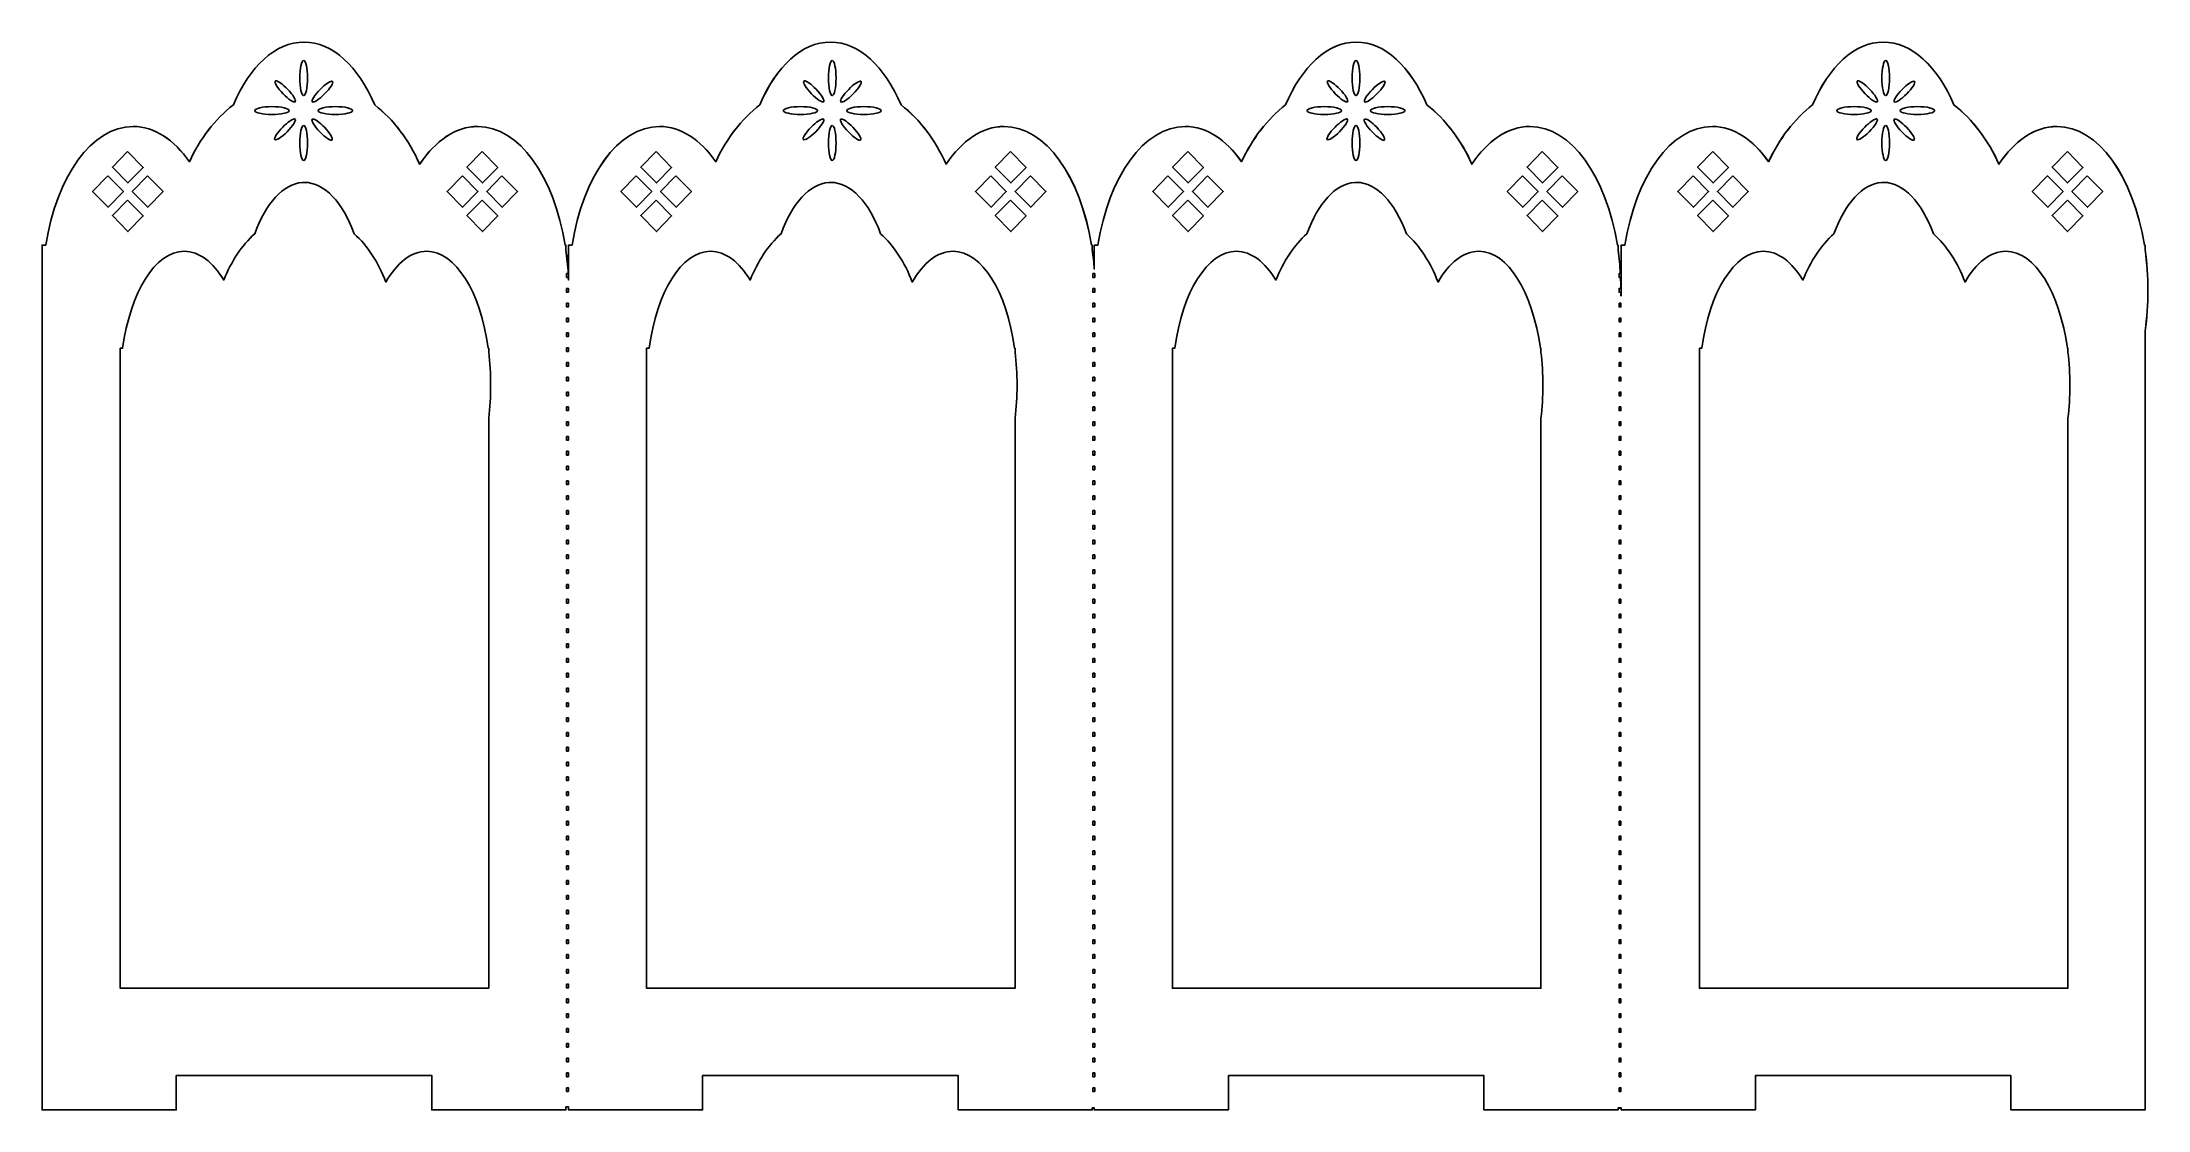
# Model space of a CAD drawing. Header units: centimetres. Extents: x -13.6 to 13.6, y -6.9 to 6.9.
import ezdxf

# ---------------------------------------------------------------- set-up
doc = ezdxf.new("R2010")
doc.units = ezdxf.units.CM
doc.header["$MEASUREMENT"] = 0
doc.layers.add('Layer 1', color=7, linetype='Continuous')

msp = doc.modelspace()

# ---------------------------------------------------------------- linework, layer by layer
at = {"layer": 'Layer 1', "color": 254, "lineweight": 25}
for points, knots in [([(-10.22299, 6.90493), (-10.5943, 6.90493), (-10.92476, 6.58689), (-11.13663, 6.09299), (-11.13663, 6.09299), (-11.37203, 5.90891), (-11.56753, 5.65566), (-11.70383, 5.35712), (-11.70383, 5.35712), (-11.90413, 5.64187), (-12.15585, 5.81353), (-12.43061, 5.81353), (-12.43061, 5.81353), (-12.96725, 5.81353), (-13.42055, 5.16441), (-13.5617, 4.27895), (-13.5617, 4.27895), (-13.5617, 4.27895), (-13.608, 4.27895), (-13.608, 4.27895), (-13.608, 4.27895), (-13.608, 4.27895), (-13.608, 3.69356), (-13.608, 3.69356), (-13.608, 3.69356), (-13.608, 3.69356), (-13.608, -4.76484), (-13.608, -4.76484), (-13.608, -4.76484), (-13.608, -4.76484), (-13.608, -6.46065), (-13.608, -6.46065), (-13.608, -6.46065), (-13.608, -6.46065), (-13.608, -6.90548), (-13.608, -6.90548), (-13.608, -6.90548), (-13.608, -6.90548), (-11.87415, -6.90548), (-11.87415, -6.90548), (-11.87415, -6.90548), (-11.87415, -6.90548), (-11.87415, -6.46065), (-11.87415, -6.46065), (-11.87415, -6.46065), (-11.87415, -6.46065), (-8.57099, -6.46065), (-8.57099, -6.46065), (-8.57099, -6.46065), (-8.57099, -6.46065), (-8.57099, -6.90548), (-8.57099, -6.90548), (-8.57099, -6.90548), (-8.57099, -6.90548), (-6.83797, -6.90548), (-6.83797, -6.90548), (-6.83797, -6.90548), (-6.83797, -6.90548), (-6.83797, -6.86662), (-6.83797, -6.86662), (-6.83797, -6.86662), (-6.83797, -6.86662), (-6.80407, -6.86662), (-6.80407, -6.86662), (-6.80407, -6.86662), (-6.80407, -6.86662), (-6.80407, -6.90548), (-6.80407, -6.90548), (-6.80407, -6.90548), (-6.80407, -6.90548), (-5.07105, -6.90548), (-5.07105, -6.90548), (-5.07105, -6.90548), (-5.07105, -6.90548), (-5.07105, -6.46065), (-5.07105, -6.46065), (-5.07105, -6.46065), (-5.07105, -6.46065), (-1.76789, -6.46065), (-1.76789, -6.46065), (-1.76789, -6.46065), (-1.76789, -6.46065), (-1.76789, -6.90548), (-1.76789, -6.90548), (-1.76789, -6.90548), (-1.76789, -6.90548), (-0.03487, -6.90548), (-0.03487, -6.90548), (-0.03487, -6.90548), (-0.03487, -6.90548), (-0.03487, -6.88068), (-0.03487, -6.88068), (-0.03487, -6.88068), (-0.03487, -6.88068), (-0.00924, -6.88068), (-0.00924, -6.88068), (-0.00924, -6.88068), (-0.00924, -6.88068), (-0.00924, -6.90548), (-0.00924, -6.90548), (-0.00924, -6.90548), (-0.00924, -6.90548), (1.72378, -6.90548), (1.72378, -6.90548), (1.72378, -6.90548), (1.72378, -6.90548), (1.72378, -6.46065), (1.72378, -6.46065), (1.72378, -6.46065), (1.72378, -6.46065), (5.02694, -6.46065), (5.02694, -6.46065), (5.02694, -6.46065), (5.02694, -6.46065), (5.02694, -6.90548), (5.02694, -6.90548), (5.02694, -6.90548), (5.02694, -6.90548), (6.76079, -6.90548), (6.76079, -6.90548), (6.76079, -6.90548), (6.76079, -6.90548), (6.76079, -6.88068), (6.76079, -6.88068), (6.76079, -6.88068), (6.76079, -6.88068), (6.80213, -6.88068), (6.80213, -6.88068), (6.80213, -6.88068), (6.80213, -6.88068), (6.80213, -6.90548), (6.80213, -6.90548), (6.80213, -6.90548), (6.80213, -6.90548), (8.53515, -6.90548), (8.53515, -6.90548), (8.53515, -6.90548), (8.53515, -6.90548), (8.53515, -6.46065), (8.53515, -6.46065), (8.53515, -6.46065), (8.53515, -6.46065), (11.83831, -6.46065), (11.83831, -6.46065), (11.83831, -6.46065), (11.83831, -6.46065), (11.83831, -6.90548), (11.83831, -6.90548), (11.83831, -6.90548), (11.83831, -6.90548), (13.57216, -6.90548), (13.57216, -6.90548), (13.57216, -6.90548), (13.57216, -6.90548), (13.57216, -6.46065), (13.57216, -6.46065), (13.57216, -6.46065), (13.57216, -6.46065), (13.57216, -4.76484), (13.57216, -4.76484), (13.57216, -4.76484), (13.57216, -4.76484), (13.57216, 3.17018), (13.57216, 3.17018), (13.57216, 3.17018), (13.59581, 3.33766), (13.60771, 3.51288), (13.60771, 3.69356), (13.60771, 3.69356), (13.60771, 3.87424), (13.59579, 4.04863), (13.57216, 4.21611), (13.57216, 4.21611), (13.57216, 4.21611), (13.57216, 4.27895), (13.57216, 4.27895), (13.57216, 4.27895), (13.57216, 4.27895), (13.56224, 4.27895), (13.56224, 4.27895), (13.56224, 4.27895), (13.42108, 5.16442), (12.96862, 5.81353), (12.43197, 5.81353), (12.43197, 5.81353), (12.14716, 5.81353), (11.88563, 5.62949), (11.68204, 5.3257), (11.68204, 5.3257), (11.54528, 5.63786), (11.34518, 5.90251), (11.10161, 6.09299), (11.10161, 6.09299), (10.88974, 6.58689), (10.55846, 6.90493), (10.18714, 6.90493), (10.18714, 6.90493), (9.81582, 6.90493), (9.48537, 6.58689), (9.2735, 6.09299), (9.2735, 6.09299), (9.0381, 5.90891), (8.8426, 5.65566), (8.7063, 5.35712), (8.7063, 5.35712), (8.506, 5.64187), (8.25345, 5.81353), (7.9787, 5.81353), (7.9787, 5.81353), (7.44206, 5.81353), (6.98959, 5.16441), (6.84843, 4.27895), (6.84843, 4.27895), (6.84843, 4.27895), (6.80213, 4.27895), (6.80213, 4.27895), (6.80213, 4.27895), (6.80213, 4.27895), (6.80213, 3.69356), (6.80213, 3.69356), (6.80213, 3.69356), (6.80213, 3.69356), (6.80213, 3.62411), (6.80213, 3.62411), (6.80213, 3.62411), (6.80213, 3.62411), (6.79469, 3.62411), (6.79469, 3.62411), (6.79469, 3.62411), (6.79496, 3.63955), (6.79515, 3.65495), (6.79552, 3.67041), (6.79552, 3.67041), (6.79552, 3.67041), (6.7732, 3.67041), (6.7732, 3.67041), (6.7732, 3.67041), (6.7732, 3.67041), (6.7732, 3.71837), (6.7732, 3.71837), (6.7732, 3.71837), (6.7732, 3.71837), (6.79552, 3.71837), (6.79552, 3.71837), (6.79552, 3.71837), (6.79521, 3.7666), (6.79426, 3.81484), (6.79221, 3.86224), (6.79221, 3.86224), (6.79221, 3.86224), (6.77319, 3.86224), (6.77319, 3.86224), (6.77319, 3.86224), (6.77319, 3.86224), (6.77319, 3.9102), (6.77319, 3.9102), (6.77319, 3.9102), (6.77319, 3.9102), (6.78973, 3.9102), (6.78973, 3.9102), (6.78973, 3.9102), (6.7839, 4.0148), (6.77485, 4.11654), (6.76079, 4.21612), (6.76079, 4.21612), (6.76079, 4.21612), (6.76079, 4.27896), (6.76079, 4.27896), (6.76079, 4.27896), (6.76079, 4.27896), (6.75087, 4.27896), (6.75087, 4.27896), (6.75087, 4.27896), (6.60971, 5.16443), (6.15725, 5.81354), (5.6206, 5.81354), (5.6206, 5.81354), (5.3358, 5.81354), (5.07427, 5.6295), (4.87067, 5.32571), (4.87067, 5.32571), (4.73391, 5.63787), (4.53299, 5.90252), (4.28941, 6.093), (4.28941, 6.093), (4.07754, 6.5869), (3.74709, 6.90494), (3.37577, 6.90494), (3.37577, 6.90494), (3.00446, 6.90494), (2.674, 6.5869), (2.46213, 6.093), (2.46213, 6.093), (2.22673, 5.90892), (2.03123, 5.65567), (1.89493, 5.35713), (1.89493, 5.35713), (1.69463, 5.64188), (1.44208, 5.81354), (1.16733, 5.81354), (1.16733, 5.81354), (0.63069, 5.81354), (0.17822, 5.16442), (0.03706, 4.27896), (0.03706, 4.27896), (0.03706, 4.27896), (-0.00924, 4.27896), (-0.00924, 4.27896), (-0.00924, 4.27896), (-0.00924, 4.27896), (-0.00924, 3.96807), (-0.00924, 3.96807), (-0.00924, 3.96807), (-0.01526, 4.05229), (-0.02346, 4.13526), (-0.03487, 4.21612), (-0.03487, 4.21612), (-0.03487, 4.21612), (-0.03487, 4.27896), (-0.03487, 4.27896), (-0.03487, 4.27896), (-0.03487, 4.27896), (-0.04479, 4.27896), (-0.04479, 4.27896), (-0.04479, 4.27896), (-0.18596, 5.16441), (-0.63843, 5.81352), (-1.17507, 5.81352), (-1.17507, 5.81352), (-1.45987, 5.81352), (-1.7214, 5.62948), (-1.925, 5.32569), (-1.925, 5.32569), (-2.06176, 5.63785), (-2.26268, 5.9025), (-2.50626, 6.09298), (-2.50626, 6.09298), (-2.71813, 6.58688), (-3.04858, 6.90492), (-3.4199, 6.90492), (-3.4199, 6.90492), (-3.79121, 6.90492), (-4.12084, 6.58688), (-4.33271, 6.09298), (-4.33271, 6.09298), (-4.56811, 5.9089), (-4.76443, 5.65565), (-4.90074, 5.35711), (-4.90074, 5.35711), (-5.10104, 5.64186), (-5.35276, 5.81352), (-5.62752, 5.81352), (-5.62752, 5.81352), (-6.16416, 5.81352), (-6.61746, 5.1644), (-6.75861, 4.27894), (-6.75861, 4.27894), (-6.75861, 4.27894), (-6.80409, 4.27894), (-6.80409, 4.27894), (-6.80409, 4.27894), (-6.80409, 4.27894), (-6.80409, 3.82749), (-6.80409, 3.82749), (-6.80409, 3.82749), (-6.80448, 3.83902), (-6.80525, 3.85074), (-6.80574, 3.86222), (-6.80574, 3.86222), (-6.80574, 3.86222), (-6.82889, 3.86222), (-6.82889, 3.86222), (-6.82889, 3.86222), (-6.82889, 3.86222), (-6.82889, 3.91018), (-6.82889, 3.91018), (-6.82889, 3.91018), (-6.82889, 3.91018), (-6.80822, 3.91018), (-6.80822, 3.91018), (-6.80822, 3.91018), (-6.81405, 4.0148), (-6.82392, 4.11647), (-6.83799, 4.2161), (-6.83799, 4.2161), (-6.83799, 4.2161), (-6.83799, 4.27894), (-6.83799, 4.27894), (-6.83799, 4.27894), (-6.83799, 4.27894), (-6.84791, 4.27894), (-6.84791, 4.27894), (-6.84791, 4.27894), (-6.98907, 5.16441), (-7.44153, 5.81352), (-7.97818, 5.81352), (-7.97818, 5.81352), (-8.26298, 5.81352), (-8.52451, 5.62948), (-8.72811, 5.32569), (-8.72811, 5.32569), (-8.86487, 5.63785), (-9.06579, 5.9025), (-9.30937, 6.09298), (-9.30937, 6.09298), (-9.52124, 6.58688), (-9.85169, 6.90492), (-10.22301, 6.90492), (-10.22301, 6.90492), (-10.22301, 6.90492), (-10.22299, 6.90493), (-10.22299, 6.90493)], [0, 0, 0, 0, 0.00961538, 0.00961538, 0.00961538, 0.00961538, 0.01923077, 0.01923077, 0.01923077, 0.01923077, 0.02884615, 0.02884615, 0.02884615, 0.02884615, 0.03846154, 0.03846154, 0.03846154, 0.03846154, 0.04807692, 0.04807692, 0.04807692, 0.04807692, 0.05769231, 0.05769231, 0.05769231, 0.05769231, 0.06730769, 0.06730769, 0.06730769, 0.06730769, 0.07692308, 0.07692308, 0.07692308, 0.07692308, 0.08653846, 0.08653846, 0.08653846, 0.08653846, 0.09615385, 0.09615385, 0.09615385, 0.09615385, 0.10576923, 0.10576923, 0.10576923, 0.10576923, 0.11538462, 0.11538462, 0.11538462, 0.11538462, 0.125, 0.125, 0.125, 0.125, 0.13461538, 0.13461538, 0.13461538, 0.13461538, 0.14423077, 0.14423077, 0.14423077, 0.14423077, 0.15384615, 0.15384615, 0.15384615, 0.15384615, 0.16346154, 0.16346154, 0.16346154, 0.16346154, 0.17307692, 0.17307692, 0.17307692, 0.17307692, 0.18269231, 0.18269231, 0.18269231, 0.18269231, 0.19230769, 0.19230769, 0.19230769, 0.19230769, 0.20192308, 0.20192308, 0.20192308, 0.20192308, 0.21153846, 0.21153846, 0.21153846, 0.21153846, 0.22115385, 0.22115385, 0.22115385, 0.22115385, 0.23076923, 0.23076923, 0.23076923, 0.23076923, 0.24038462, 0.24038462, 0.24038462, 0.24038462, 0.25, 0.25, 0.25, 0.25, 0.25961538, 0.25961538, 0.25961538, 0.25961538, 0.26923077, 0.26923077, 0.26923077, 0.26923077, 0.27884615, 0.27884615, 0.27884615, 0.27884615, 0.28846154, 0.28846154, 0.28846154, 0.28846154, 0.29807692, 0.29807692, 0.29807692, 0.29807692, 0.30769231, 0.30769231, 0.30769231, 0.30769231, 0.31730769, 0.31730769, 0.31730769, 0.31730769, 0.32692308, 0.32692308, 0.32692308, 0.32692308, 0.33653846, 0.33653846, 0.33653846, 0.33653846, 0.34615385, 0.34615385, 0.34615385, 0.34615385, 0.35576923, 0.35576923, 0.35576923, 0.35576923, 0.36538462, 0.36538462, 0.36538462, 0.36538462, 0.375, 0.375, 0.375, 0.375, 0.38461538, 0.38461538, 0.38461538, 0.38461538, 0.39423077, 0.39423077, 0.39423077, 0.39423077, 0.40384615, 0.40384615, 0.40384615, 0.40384615, 0.41346154, 0.41346154, 0.41346154, 0.41346154, 0.42307692, 0.42307692, 0.42307692, 0.42307692, 0.43269231, 0.43269231, 0.43269231, 0.43269231, 0.44230769, 0.44230769, 0.44230769, 0.44230769, 0.45192308, 0.45192308, 0.45192308, 0.45192308, 0.46153846, 0.46153846, 0.46153846, 0.46153846, 0.47115385, 0.47115385, 0.47115385, 0.47115385, 0.48076923, 0.48076923, 0.48076923, 0.48076923, 0.49038462, 0.49038462, 0.49038462, 0.49038462, 0.5, 0.5, 0.5, 0.5, 0.50961538, 0.50961538, 0.50961538, 0.50961538, 0.51923077, 0.51923077, 0.51923077, 0.51923077, 0.52884615, 0.52884615, 0.52884615, 0.52884615, 0.53846154, 0.53846154, 0.53846154, 0.53846154, 0.54807692, 0.54807692, 0.54807692, 0.54807692, 0.55769231, 0.55769231, 0.55769231, 0.55769231, 0.56730769, 0.56730769, 0.56730769, 0.56730769, 0.57692308, 0.57692308, 0.57692308, 0.57692308, 0.58653846, 0.58653846, 0.58653846, 0.58653846, 0.59615385, 0.59615385, 0.59615385, 0.59615385, 0.60576923, 0.60576923, 0.60576923, 0.60576923, 0.61538462, 0.61538462, 0.61538462, 0.61538462, 0.625, 0.625, 0.625, 0.625, 0.63461538, 0.63461538, 0.63461538, 0.63461538, 0.64423077, 0.64423077, 0.64423077, 0.64423077, 0.65384615, 0.65384615, 0.65384615, 0.65384615, 0.66346154, 0.66346154, 0.66346154, 0.66346154, 0.67307692, 0.67307692, 0.67307692, 0.67307692, 0.68269231, 0.68269231, 0.68269231, 0.68269231, 0.69230769, 0.69230769, 0.69230769, 0.69230769, 0.70192308, 0.70192308, 0.70192308, 0.70192308, 0.71153846, 0.71153846, 0.71153846, 0.71153846, 0.72115385, 0.72115385, 0.72115385, 0.72115385, 0.73076923, 0.73076923, 0.73076923, 0.73076923, 0.74038462, 0.74038462, 0.74038462, 0.74038462, 0.75, 0.75, 0.75, 0.75, 0.75961538, 0.75961538, 0.75961538, 0.75961538, 0.76923077, 0.76923077, 0.76923077, 0.76923077, 0.77884615, 0.77884615, 0.77884615, 0.77884615, 0.78846154, 0.78846154, 0.78846154, 0.78846154, 0.79807692, 0.79807692, 0.79807692, 0.79807692, 0.80769231, 0.80769231, 0.80769231, 0.80769231, 0.81730769, 0.81730769, 0.81730769, 0.81730769, 0.82692308, 0.82692308, 0.82692308, 0.82692308, 0.83653846, 0.83653846, 0.83653846, 0.83653846, 0.84615385, 0.84615385, 0.84615385, 0.84615385, 0.85576923, 0.85576923, 0.85576923, 0.85576923, 0.86538462, 0.86538462, 0.86538462, 0.86538462, 0.875, 0.875, 0.875, 0.875, 0.88461538, 0.88461538, 0.88461538, 0.88461538, 0.89423077, 0.89423077, 0.89423077, 0.89423077, 0.90384615, 0.90384615, 0.90384615, 0.90384615, 0.91346154, 0.91346154, 0.91346154, 0.91346154, 0.92307692, 0.92307692, 0.92307692, 0.92307692, 0.93269231, 0.93269231, 0.93269231, 0.93269231, 0.94230769, 0.94230769, 0.94230769, 0.94230769, 0.95192308, 0.95192308, 0.95192308, 0.95192308, 0.96153846, 0.96153846, 0.96153846, 0.96153846, 0.97115385, 0.97115385, 0.97115385, 0.97115385, 0.98076923, 0.98076923, 0.98076923, 0.98076923, 1, 1, 1, 1]), ([(-0.02826, 3.91018), (-0.02826, 3.91018), (-0.00346, 3.91018), (-0.00346, 3.91018), (-0.00346, 3.91018), (-0.00346, 3.91018), (-0.00346, 3.86222), (-0.00346, 3.86222), (-0.00346, 3.86222), (-0.00346, 3.86222), (-0.02826, 3.86222), (-0.02826, 3.86222), (-0.02826, 3.86222), (-0.02826, 3.86222), (-0.02826, 3.91018), (-0.02826, 3.91018)], [0, 0, 0, 0, 0.2, 0.2, 0.2, 0.2, 0.4, 0.4, 0.4, 0.4, 0.6, 0.6, 0.6, 0.6, 1, 1, 1, 1]), ([(-6.82888, 3.71836), (-6.82888, 3.71836), (-6.8049, 3.71836), (-6.8049, 3.71836), (-6.8049, 3.71836), (-6.8049, 3.71836), (-6.8049, 3.6704), (-6.8049, 3.6704), (-6.8049, 3.6704), (-6.8049, 3.6704), (-6.82888, 3.6704), (-6.82888, 3.6704), (-6.82888, 3.6704), (-6.82888, 3.6704), (-6.82888, 3.71836), (-6.82888, 3.71836)], [0, 0, 0, 0, 0.2, 0.2, 0.2, 0.2, 0.4, 0.4, 0.4, 0.4, 0.6, 0.6, 0.6, 0.6, 1, 1, 1, 1]), ([(-0.02826, 3.71836), (-0.02826, 3.71836), (-0.00346, 3.71836), (-0.00346, 3.71836), (-0.00346, 3.71836), (-0.00346, 3.71836), (-0.00346, 3.6704), (-0.00346, 3.6704), (-0.00346, 3.6704), (-0.00346, 3.6704), (-0.02826, 3.6704), (-0.02826, 3.6704), (-0.02826, 3.6704), (-0.02826, 3.6704), (-0.02826, 3.71836), (-0.02826, 3.71836)], [0, 0, 0, 0, 0.2, 0.2, 0.2, 0.2, 0.4, 0.4, 0.4, 0.4, 0.6, 0.6, 0.6, 0.6, 1, 1, 1, 1]), ([(-6.82888, 3.52736), (-6.82888, 3.52736), (-6.8049, 3.52736), (-6.8049, 3.52736), (-6.8049, 3.52736), (-6.8049, 3.52736), (-6.8049, 3.4794), (-6.8049, 3.4794), (-6.8049, 3.4794), (-6.8049, 3.4794), (-6.82888, 3.4794), (-6.82888, 3.4794), (-6.82888, 3.4794), (-6.82888, 3.4794), (-6.82888, 3.52736), (-6.82888, 3.52736)], [0, 0, 0, 0, 0.2, 0.2, 0.2, 0.2, 0.4, 0.4, 0.4, 0.4, 0.6, 0.6, 0.6, 0.6, 1, 1, 1, 1]), ([(-6.82888, 3.33554), (-6.82888, 3.33554), (-6.8049, 3.33554), (-6.8049, 3.33554), (-6.8049, 3.33554), (-6.8049, 3.33554), (-6.8049, 3.28758), (-6.8049, 3.28758), (-6.8049, 3.28758), (-6.8049, 3.28758), (-6.82888, 3.28758), (-6.82888, 3.28758), (-6.82888, 3.28758), (-6.82888, 3.28758), (-6.82888, 3.33554), (-6.82888, 3.33554)], [0, 0, 0, 0, 0.2, 0.2, 0.2, 0.2, 0.4, 0.4, 0.4, 0.4, 0.6, 0.6, 0.6, 0.6, 1, 1, 1, 1]), ([(-0.02826, 3.52736), (-0.02826, 3.52736), (-0.00346, 3.52736), (-0.00346, 3.52736), (-0.00346, 3.52736), (-0.00346, 3.52736), (-0.00346, 3.4794), (-0.00346, 3.4794), (-0.00346, 3.4794), (-0.00346, 3.4794), (-0.02826, 3.4794), (-0.02826, 3.4794), (-0.02826, 3.4794), (-0.02826, 3.4794), (-0.02826, 3.52736), (-0.02826, 3.52736)], [0, 0, 0, 0, 0.2, 0.2, 0.2, 0.2, 0.4, 0.4, 0.4, 0.4, 0.6, 0.6, 0.6, 0.6, 1, 1, 1, 1]), ([(-0.02826, 3.33554), (-0.02826, 3.33554), (-0.00346, 3.33554), (-0.00346, 3.33554), (-0.00346, 3.33554), (-0.00346, 3.33554), (-0.00346, 3.28758), (-0.00346, 3.28758), (-0.00346, 3.28758), (-0.00346, 3.28758), (-0.02826, 3.28758), (-0.02826, 3.28758), (-0.02826, 3.28758), (-0.02826, 3.28758), (-0.02826, 3.33554), (-0.02826, 3.33554)], [0, 0, 0, 0, 0.2, 0.2, 0.2, 0.2, 0.4, 0.4, 0.4, 0.4, 0.6, 0.6, 0.6, 0.6, 1, 1, 1, 1]), ([(6.77318, 3.52736), (6.77318, 3.52736), (6.79798, 3.52736), (6.79798, 3.52736), (6.79798, 3.52736), (6.79798, 3.52736), (6.79798, 3.4794), (6.79798, 3.4794), (6.79798, 3.4794), (6.79798, 3.4794), (6.77318, 3.4794), (6.77318, 3.4794), (6.77318, 3.4794), (6.77318, 3.4794), (6.77318, 3.52736), (6.77318, 3.52736)], [0, 0, 0, 0, 0.2, 0.2, 0.2, 0.2, 0.4, 0.4, 0.4, 0.4, 0.6, 0.6, 0.6, 0.6, 1, 1, 1, 1]), ([(6.77318, 3.33554), (6.77318, 3.33554), (6.79798, 3.33554), (6.79798, 3.33554), (6.79798, 3.33554), (6.79798, 3.33554), (6.79798, 3.28758), (6.79798, 3.28758), (6.79798, 3.28758), (6.79798, 3.28758), (6.77318, 3.28758), (6.77318, 3.28758), (6.77318, 3.28758), (6.77318, 3.28758), (6.77318, 3.33554), (6.77318, 3.33554)], [0, 0, 0, 0, 0.2, 0.2, 0.2, 0.2, 0.4, 0.4, 0.4, 0.4, 0.6, 0.6, 0.6, 0.6, 1, 1, 1, 1]), ([(-6.82888, 3.14371), (-6.82888, 3.14371), (-6.8049, 3.14371), (-6.8049, 3.14371), (-6.8049, 3.14371), (-6.8049, 3.14371), (-6.8049, 3.09658), (-6.8049, 3.09658), (-6.8049, 3.09658), (-6.8049, 3.09658), (-6.82888, 3.09658), (-6.82888, 3.09658), (-6.82888, 3.09658), (-6.82888, 3.09658), (-6.82888, 3.14371), (-6.82888, 3.14371)], [0, 0, 0, 0, 0.2, 0.2, 0.2, 0.2, 0.4, 0.4, 0.4, 0.4, 0.6, 0.6, 0.6, 0.6, 1, 1, 1, 1]), ([(-0.02826, 3.14371), (-0.02826, 3.14371), (-0.00346, 3.14371), (-0.00346, 3.14371), (-0.00346, 3.14371), (-0.00346, 3.14371), (-0.00346, 3.09658), (-0.00346, 3.09658), (-0.00346, 3.09658), (-0.00346, 3.09658), (-0.02826, 3.09658), (-0.02826, 3.09658), (-0.02826, 3.09658), (-0.02826, 3.09658), (-0.02826, 3.14371), (-0.02826, 3.14371)], [0, 0, 0, 0, 0.2, 0.2, 0.2, 0.2, 0.4, 0.4, 0.4, 0.4, 0.6, 0.6, 0.6, 0.6, 1, 1, 1, 1]), ([(6.77318, 3.14371), (6.77318, 3.14371), (6.79798, 3.14371), (6.79798, 3.14371), (6.79798, 3.14371), (6.79798, 3.14371), (6.79798, 3.09658), (6.79798, 3.09658), (6.79798, 3.09658), (6.79798, 3.09658), (6.77318, 3.09658), (6.77318, 3.09658), (6.77318, 3.09658), (6.77318, 3.09658), (6.77318, 3.14371), (6.77318, 3.14371)], [0, 0, 0, 0, 0.2, 0.2, 0.2, 0.2, 0.4, 0.4, 0.4, 0.4, 0.6, 0.6, 0.6, 0.6, 1, 1, 1, 1]), ([(-6.82888, 2.95272), (-6.82888, 2.95272), (-6.8049, 2.95272), (-6.8049, 2.95272), (-6.8049, 2.95272), (-6.8049, 2.95272), (-6.8049, 2.90476), (-6.8049, 2.90476), (-6.8049, 2.90476), (-6.8049, 2.90476), (-6.82888, 2.90476), (-6.82888, 2.90476), (-6.82888, 2.90476), (-6.82888, 2.90476), (-6.82888, 2.95272), (-6.82888, 2.95272)], [0, 0, 0, 0, 0.2, 0.2, 0.2, 0.2, 0.4, 0.4, 0.4, 0.4, 0.6, 0.6, 0.6, 0.6, 1, 1, 1, 1]), ([(-6.82888, 2.76089), (-6.82888, 2.76089), (-6.8049, 2.76089), (-6.8049, 2.76089), (-6.8049, 2.76089), (-6.8049, 2.76089), (-6.8049, 2.71293), (-6.8049, 2.71293), (-6.8049, 2.71293), (-6.8049, 2.71293), (-6.82888, 2.71293), (-6.82888, 2.71293), (-6.82888, 2.71293), (-6.82888, 2.71293), (-6.82888, 2.76089), (-6.82888, 2.76089)], [0, 0, 0, 0, 0.2, 0.2, 0.2, 0.2, 0.4, 0.4, 0.4, 0.4, 0.6, 0.6, 0.6, 0.6, 1, 1, 1, 1]), ([(-0.02826, 2.95272), (-0.02826, 2.95272), (-0.00346, 2.95272), (-0.00346, 2.95272), (-0.00346, 2.95272), (-0.00346, 2.95272), (-0.00346, 2.90476), (-0.00346, 2.90476), (-0.00346, 2.90476), (-0.00346, 2.90476), (-0.02826, 2.90476), (-0.02826, 2.90476), (-0.02826, 2.90476), (-0.02826, 2.90476), (-0.02826, 2.95272), (-0.02826, 2.95272)], [0, 0, 0, 0, 0.2, 0.2, 0.2, 0.2, 0.4, 0.4, 0.4, 0.4, 0.6, 0.6, 0.6, 0.6, 1, 1, 1, 1]), ([(-0.02826, 2.76089), (-0.02826, 2.76089), (-0.00346, 2.76089), (-0.00346, 2.76089), (-0.00346, 2.76089), (-0.00346, 2.76089), (-0.00346, 2.71293), (-0.00346, 2.71293), (-0.00346, 2.71293), (-0.00346, 2.71293), (-0.02826, 2.71293), (-0.02826, 2.71293), (-0.02826, 2.71293), (-0.02826, 2.71293), (-0.02826, 2.76089), (-0.02826, 2.76089)], [0, 0, 0, 0, 0.2, 0.2, 0.2, 0.2, 0.4, 0.4, 0.4, 0.4, 0.6, 0.6, 0.6, 0.6, 1, 1, 1, 1]), ([(6.77318, 2.95272), (6.77318, 2.95272), (6.79798, 2.95272), (6.79798, 2.95272), (6.79798, 2.95272), (6.79798, 2.95272), (6.79798, 2.90476), (6.79798, 2.90476), (6.79798, 2.90476), (6.79798, 2.90476), (6.77318, 2.90476), (6.77318, 2.90476), (6.77318, 2.90476), (6.77318, 2.90476), (6.77318, 2.95272), (6.77318, 2.95272)], [0, 0, 0, 0, 0.2, 0.2, 0.2, 0.2, 0.4, 0.4, 0.4, 0.4, 0.6, 0.6, 0.6, 0.6, 1, 1, 1, 1]), ([(6.77318, 2.76089), (6.77318, 2.76089), (6.79798, 2.76089), (6.79798, 2.76089), (6.79798, 2.76089), (6.79798, 2.76089), (6.79798, 2.71293), (6.79798, 2.71293), (6.79798, 2.71293), (6.79798, 2.71293), (6.77318, 2.71293), (6.77318, 2.71293), (6.77318, 2.71293), (6.77318, 2.71293), (6.77318, 2.76089), (6.77318, 2.76089)], [0, 0, 0, 0, 0.2, 0.2, 0.2, 0.2, 0.4, 0.4, 0.4, 0.4, 0.6, 0.6, 0.6, 0.6, 1, 1, 1, 1]), ([(-6.82888, 2.5699), (-6.82888, 2.5699), (-6.8049, 2.5699), (-6.8049, 2.5699), (-6.8049, 2.5699), (-6.8049, 2.5699), (-6.8049, 2.52194), (-6.8049, 2.52194), (-6.8049, 2.52194), (-6.8049, 2.52194), (-6.82888, 2.52194), (-6.82888, 2.52194), (-6.82888, 2.52194), (-6.82888, 2.52194), (-6.82888, 2.5699), (-6.82888, 2.5699)], [0, 0, 0, 0, 0.2, 0.2, 0.2, 0.2, 0.4, 0.4, 0.4, 0.4, 0.6, 0.6, 0.6, 0.6, 1, 1, 1, 1]), ([(-0.02826, 2.5699), (-0.02826, 2.5699), (-0.00346, 2.5699), (-0.00346, 2.5699), (-0.00346, 2.5699), (-0.00346, 2.5699), (-0.00346, 2.52194), (-0.00346, 2.52194), (-0.00346, 2.52194), (-0.00346, 2.52194), (-0.02826, 2.52194), (-0.02826, 2.52194), (-0.02826, 2.52194), (-0.02826, 2.52194), (-0.02826, 2.5699), (-0.02826, 2.5699)], [0, 0, 0, 0, 0.2, 0.2, 0.2, 0.2, 0.4, 0.4, 0.4, 0.4, 0.6, 0.6, 0.6, 0.6, 1, 1, 1, 1]), ([(6.77318, 2.5699), (6.77318, 2.5699), (6.79798, 2.5699), (6.79798, 2.5699), (6.79798, 2.5699), (6.79798, 2.5699), (6.79798, 2.52194), (6.79798, 2.52194), (6.79798, 2.52194), (6.79798, 2.52194), (6.77318, 2.52194), (6.77318, 2.52194), (6.77318, 2.52194), (6.77318, 2.52194), (6.77318, 2.5699), (6.77318, 2.5699)], [0, 0, 0, 0, 0.2, 0.2, 0.2, 0.2, 0.4, 0.4, 0.4, 0.4, 0.6, 0.6, 0.6, 0.6, 1, 1, 1, 1]), ([(-6.82888, 2.37808), (-6.82888, 2.37808), (-6.8049, 2.37808), (-6.8049, 2.37808), (-6.8049, 2.37808), (-6.8049, 2.37808), (-6.8049, 2.33012), (-6.8049, 2.33012), (-6.8049, 2.33012), (-6.8049, 2.33012), (-6.82888, 2.33012), (-6.82888, 2.33012), (-6.82888, 2.33012), (-6.82888, 2.33012), (-6.82888, 2.37808), (-6.82888, 2.37808)], [0, 0, 0, 0, 0.2, 0.2, 0.2, 0.2, 0.4, 0.4, 0.4, 0.4, 0.6, 0.6, 0.6, 0.6, 1, 1, 1, 1]), ([(-6.82888, 2.18708), (-6.82888, 2.18708), (-6.8049, 2.18708), (-6.8049, 2.18708), (-6.8049, 2.18708), (-6.8049, 2.18708), (-6.8049, 2.13912), (-6.8049, 2.13912), (-6.8049, 2.13912), (-6.8049, 2.13912), (-6.82888, 2.13912), (-6.82888, 2.13912), (-6.82888, 2.13912), (-6.82888, 2.13912), (-6.82888, 2.18708), (-6.82888, 2.18708)], [0, 0, 0, 0, 0.2, 0.2, 0.2, 0.2, 0.4, 0.4, 0.4, 0.4, 0.6, 0.6, 0.6, 0.6, 1, 1, 1, 1]), ([(-0.02826, 2.37808), (-0.02826, 2.37808), (-0.00346, 2.37808), (-0.00346, 2.37808), (-0.00346, 2.37808), (-0.00346, 2.37808), (-0.00346, 2.33012), (-0.00346, 2.33012), (-0.00346, 2.33012), (-0.00346, 2.33012), (-0.02826, 2.33012), (-0.02826, 2.33012), (-0.02826, 2.33012), (-0.02826, 2.33012), (-0.02826, 2.37808), (-0.02826, 2.37808)], [0, 0, 0, 0, 0.2, 0.2, 0.2, 0.2, 0.4, 0.4, 0.4, 0.4, 0.6, 0.6, 0.6, 0.6, 1, 1, 1, 1]), ([(-0.02826, 2.18708), (-0.02826, 2.18708), (-0.00346, 2.18708), (-0.00346, 2.18708), (-0.00346, 2.18708), (-0.00346, 2.18708), (-0.00346, 2.13912), (-0.00346, 2.13912), (-0.00346, 2.13912), (-0.00346, 2.13912), (-0.02826, 2.13912), (-0.02826, 2.13912), (-0.02826, 2.13912), (-0.02826, 2.13912), (-0.02826, 2.18708), (-0.02826, 2.18708)], [0, 0, 0, 0, 0.2, 0.2, 0.2, 0.2, 0.4, 0.4, 0.4, 0.4, 0.6, 0.6, 0.6, 0.6, 1, 1, 1, 1]), ([(6.77318, 2.37808), (6.77318, 2.37808), (6.79798, 2.37808), (6.79798, 2.37808), (6.79798, 2.37808), (6.79798, 2.37808), (6.79798, 2.33012), (6.79798, 2.33012), (6.79798, 2.33012), (6.79798, 2.33012), (6.77318, 2.33012), (6.77318, 2.33012), (6.77318, 2.33012), (6.77318, 2.33012), (6.77318, 2.37808), (6.77318, 2.37808)], [0, 0, 0, 0, 0.2, 0.2, 0.2, 0.2, 0.4, 0.4, 0.4, 0.4, 0.6, 0.6, 0.6, 0.6, 1, 1, 1, 1]), ([(6.77318, 2.18708), (6.77318, 2.18708), (6.79798, 2.18708), (6.79798, 2.18708), (6.79798, 2.18708), (6.79798, 2.18708), (6.79798, 2.13912), (6.79798, 2.13912), (6.79798, 2.13912), (6.79798, 2.13912), (6.77318, 2.13912), (6.77318, 2.13912), (6.77318, 2.13912), (6.77318, 2.13912), (6.77318, 2.18708), (6.77318, 2.18708)], [0, 0, 0, 0, 0.2, 0.2, 0.2, 0.2, 0.4, 0.4, 0.4, 0.4, 0.6, 0.6, 0.6, 0.6, 1, 1, 1, 1]), ([(-6.82888, 1.99526), (-6.82888, 1.99526), (-6.8049, 1.99526), (-6.8049, 1.99526), (-6.8049, 1.99526), (-6.8049, 1.99526), (-6.8049, 1.9473), (-6.8049, 1.9473), (-6.8049, 1.9473), (-6.8049, 1.9473), (-6.82888, 1.9473), (-6.82888, 1.9473), (-6.82888, 1.9473), (-6.82888, 1.9473), (-6.82888, 1.99526), (-6.82888, 1.99526)], [0, 0, 0, 0, 0.2, 0.2, 0.2, 0.2, 0.4, 0.4, 0.4, 0.4, 0.6, 0.6, 0.6, 0.6, 1, 1, 1, 1]), ([(-0.02826, 1.99526), (-0.02826, 1.99526), (-0.00346, 1.99526), (-0.00346, 1.99526), (-0.00346, 1.99526), (-0.00346, 1.99526), (-0.00346, 1.9473), (-0.00346, 1.9473), (-0.00346, 1.9473), (-0.00346, 1.9473), (-0.02826, 1.9473), (-0.02826, 1.9473), (-0.02826, 1.9473), (-0.02826, 1.9473), (-0.02826, 1.99526), (-0.02826, 1.99526)], [0, 0, 0, 0, 0.2, 0.2, 0.2, 0.2, 0.4, 0.4, 0.4, 0.4, 0.6, 0.6, 0.6, 0.6, 1, 1, 1, 1]), ([(6.77318, 1.99526), (6.77318, 1.99526), (6.79798, 1.99526), (6.79798, 1.99526), (6.79798, 1.99526), (6.79798, 1.99526), (6.79798, 1.9473), (6.79798, 1.9473), (6.79798, 1.9473), (6.79798, 1.9473), (6.77318, 1.9473), (6.77318, 1.9473), (6.77318, 1.9473), (6.77318, 1.9473), (6.77318, 1.99526), (6.77318, 1.99526)], [0, 0, 0, 0, 0.2, 0.2, 0.2, 0.2, 0.4, 0.4, 0.4, 0.4, 0.6, 0.6, 0.6, 0.6, 1, 1, 1, 1]), ([(-6.82888, 1.80426), (-6.82888, 1.80426), (-6.8049, 1.80426), (-6.8049, 1.80426), (-6.8049, 1.80426), (-6.8049, 1.80426), (-6.8049, 1.7563), (-6.8049, 1.7563), (-6.8049, 1.7563), (-6.8049, 1.7563), (-6.82888, 1.7563), (-6.82888, 1.7563), (-6.82888, 1.7563), (-6.82888, 1.7563), (-6.82888, 1.80426), (-6.82888, 1.80426)], [0, 0, 0, 0, 0.2, 0.2, 0.2, 0.2, 0.4, 0.4, 0.4, 0.4, 0.6, 0.6, 0.6, 0.6, 1, 1, 1, 1]), ([(-0.02826, 1.80426), (-0.02826, 1.80426), (-0.00346, 1.80426), (-0.00346, 1.80426), (-0.00346, 1.80426), (-0.00346, 1.80426), (-0.00346, 1.7563), (-0.00346, 1.7563), (-0.00346, 1.7563), (-0.00346, 1.7563), (-0.02826, 1.7563), (-0.02826, 1.7563), (-0.02826, 1.7563), (-0.02826, 1.7563), (-0.02826, 1.80426), (-0.02826, 1.80426)], [0, 0, 0, 0, 0.2, 0.2, 0.2, 0.2, 0.4, 0.4, 0.4, 0.4, 0.6, 0.6, 0.6, 0.6, 1, 1, 1, 1]), ([(6.77318, 1.80426), (6.77318, 1.80426), (6.79798, 1.80426), (6.79798, 1.80426), (6.79798, 1.80426), (6.79798, 1.80426), (6.79798, 1.7563), (6.79798, 1.7563), (6.79798, 1.7563), (6.79798, 1.7563), (6.77318, 1.7563), (6.77318, 1.7563), (6.77318, 1.7563), (6.77318, 1.7563), (6.77318, 1.80426), (6.77318, 1.80426)], [0, 0, 0, 0, 0.2, 0.2, 0.2, 0.2, 0.4, 0.4, 0.4, 0.4, 0.6, 0.6, 0.6, 0.6, 1, 1, 1, 1]), ([(-6.82888, 1.61244), (-6.82888, 1.61244), (-6.8049, 1.61244), (-6.8049, 1.61244), (-6.8049, 1.61244), (-6.8049, 1.61244), (-6.8049, 1.56448), (-6.8049, 1.56448), (-6.8049, 1.56448), (-6.8049, 1.56448), (-6.82888, 1.56448), (-6.82888, 1.56448), (-6.82888, 1.56448), (-6.82888, 1.56448), (-6.82888, 1.61244), (-6.82888, 1.61244)], [0, 0, 0, 0, 0.2, 0.2, 0.2, 0.2, 0.4, 0.4, 0.4, 0.4, 0.6, 0.6, 0.6, 0.6, 1, 1, 1, 1]), ([(-6.82888, 1.42144), (-6.82888, 1.42144), (-6.8049, 1.42144), (-6.8049, 1.42144), (-6.8049, 1.42144), (-6.8049, 1.42144), (-6.8049, 1.37348), (-6.8049, 1.37348), (-6.8049, 1.37348), (-6.8049, 1.37348), (-6.82888, 1.37348), (-6.82888, 1.37348), (-6.82888, 1.37348), (-6.82888, 1.37348), (-6.82888, 1.42144), (-6.82888, 1.42144)], [0, 0, 0, 0, 0.2, 0.2, 0.2, 0.2, 0.4, 0.4, 0.4, 0.4, 0.6, 0.6, 0.6, 0.6, 1, 1, 1, 1]), ([(-0.02826, 1.61244), (-0.02826, 1.61244), (-0.00346, 1.61244), (-0.00346, 1.61244), (-0.00346, 1.61244), (-0.00346, 1.61244), (-0.00346, 1.56448), (-0.00346, 1.56448), (-0.00346, 1.56448), (-0.00346, 1.56448), (-0.02826, 1.56448), (-0.02826, 1.56448), (-0.02826, 1.56448), (-0.02826, 1.56448), (-0.02826, 1.61244), (-0.02826, 1.61244)], [0, 0, 0, 0, 0.2, 0.2, 0.2, 0.2, 0.4, 0.4, 0.4, 0.4, 0.6, 0.6, 0.6, 0.6, 1, 1, 1, 1]), ([(-0.02826, 1.42144), (-0.02826, 1.42144), (-0.00346, 1.42144), (-0.00346, 1.42144), (-0.00346, 1.42144), (-0.00346, 1.42144), (-0.00346, 1.37348), (-0.00346, 1.37348), (-0.00346, 1.37348), (-0.00346, 1.37348), (-0.02826, 1.37348), (-0.02826, 1.37348), (-0.02826, 1.37348), (-0.02826, 1.37348), (-0.02826, 1.42144), (-0.02826, 1.42144)], [0, 0, 0, 0, 0.2, 0.2, 0.2, 0.2, 0.4, 0.4, 0.4, 0.4, 0.6, 0.6, 0.6, 0.6, 1, 1, 1, 1]), ([(6.77318, 1.61244), (6.77318, 1.61244), (6.79798, 1.61244), (6.79798, 1.61244), (6.79798, 1.61244), (6.79798, 1.61244), (6.79798, 1.56448), (6.79798, 1.56448), (6.79798, 1.56448), (6.79798, 1.56448), (6.77318, 1.56448), (6.77318, 1.56448), (6.77318, 1.56448), (6.77318, 1.56448), (6.77318, 1.61244), (6.77318, 1.61244)], [0, 0, 0, 0, 0.2, 0.2, 0.2, 0.2, 0.4, 0.4, 0.4, 0.4, 0.6, 0.6, 0.6, 0.6, 1, 1, 1, 1]), ([(6.77318, 1.42144), (6.77318, 1.42144), (6.79798, 1.42144), (6.79798, 1.42144), (6.79798, 1.42144), (6.79798, 1.42144), (6.79798, 1.37348), (6.79798, 1.37348), (6.79798, 1.37348), (6.79798, 1.37348), (6.77318, 1.37348), (6.77318, 1.37348), (6.77318, 1.37348), (6.77318, 1.37348), (6.77318, 1.42144), (6.77318, 1.42144)], [0, 0, 0, 0, 0.2, 0.2, 0.2, 0.2, 0.4, 0.4, 0.4, 0.4, 0.6, 0.6, 0.6, 0.6, 1, 1, 1, 1]), ([(-6.82888, 1.22962), (-6.82888, 1.22962), (-6.8049, 1.22962), (-6.8049, 1.22962), (-6.8049, 1.22962), (-6.8049, 1.22962), (-6.8049, 1.18166), (-6.8049, 1.18166), (-6.8049, 1.18166), (-6.8049, 1.18166), (-6.82888, 1.18166), (-6.82888, 1.18166), (-6.82888, 1.18166), (-6.82888, 1.18166), (-6.82888, 1.22962), (-6.82888, 1.22962)], [0, 0, 0, 0, 0.2, 0.2, 0.2, 0.2, 0.4, 0.4, 0.4, 0.4, 0.6, 0.6, 0.6, 0.6, 1, 1, 1, 1]), ([(-0.02826, 1.22962), (-0.02826, 1.22962), (-0.00346, 1.22962), (-0.00346, 1.22962), (-0.00346, 1.22962), (-0.00346, 1.22962), (-0.00346, 1.18166), (-0.00346, 1.18166), (-0.00346, 1.18166), (-0.00346, 1.18166), (-0.02826, 1.18166), (-0.02826, 1.18166), (-0.02826, 1.18166), (-0.02826, 1.18166), (-0.02826, 1.22962), (-0.02826, 1.22962)], [0, 0, 0, 0, 0.2, 0.2, 0.2, 0.2, 0.4, 0.4, 0.4, 0.4, 0.6, 0.6, 0.6, 0.6, 1, 1, 1, 1]), ([(6.77318, 1.22962), (6.77318, 1.22962), (6.79798, 1.22962), (6.79798, 1.22962), (6.79798, 1.22962), (6.79798, 1.22962), (6.79798, 1.18166), (6.79798, 1.18166), (6.79798, 1.18166), (6.79798, 1.18166), (6.77318, 1.18166), (6.77318, 1.18166), (6.77318, 1.18166), (6.77318, 1.18166), (6.77318, 1.22962), (6.77318, 1.22962)], [0, 0, 0, 0, 0.2, 0.2, 0.2, 0.2, 0.4, 0.4, 0.4, 0.4, 0.6, 0.6, 0.6, 0.6, 1, 1, 1, 1]), ([(-6.82888, 1.03862), (-6.82888, 1.03862), (-6.8049, 1.03862), (-6.8049, 1.03862), (-6.8049, 1.03862), (-6.8049, 1.03862), (-6.8049, 0.99066), (-6.8049, 0.99066), (-6.8049, 0.99066), (-6.8049, 0.99066), (-6.82888, 0.99066), (-6.82888, 0.99066), (-6.82888, 0.99066), (-6.82888, 0.99066), (-6.82888, 1.03862), (-6.82888, 1.03862)], [0, 0, 0, 0, 0.2, 0.2, 0.2, 0.2, 0.4, 0.4, 0.4, 0.4, 0.6, 0.6, 0.6, 0.6, 1, 1, 1, 1]), ([(-6.82888, 0.8468), (-6.82888, 0.8468), (-6.8049, 0.8468), (-6.8049, 0.8468), (-6.8049, 0.8468), (-6.8049, 0.8468), (-6.8049, 0.79884), (-6.8049, 0.79884), (-6.8049, 0.79884), (-6.8049, 0.79884), (-6.82888, 0.79884), (-6.82888, 0.79884), (-6.82888, 0.79884), (-6.82888, 0.79884), (-6.82888, 0.8468), (-6.82888, 0.8468)], [0, 0, 0, 0, 0.2, 0.2, 0.2, 0.2, 0.4, 0.4, 0.4, 0.4, 0.6, 0.6, 0.6, 0.6, 1, 1, 1, 1]), ([(-0.02826, 1.03862), (-0.02826, 1.03862), (-0.00346, 1.03862), (-0.00346, 1.03862), (-0.00346, 1.03862), (-0.00346, 1.03862), (-0.00346, 0.99066), (-0.00346, 0.99066), (-0.00346, 0.99066), (-0.00346, 0.99066), (-0.02826, 0.99066), (-0.02826, 0.99066), (-0.02826, 0.99066), (-0.02826, 0.99066), (-0.02826, 1.03862), (-0.02826, 1.03862)], [0, 0, 0, 0, 0.2, 0.2, 0.2, 0.2, 0.4, 0.4, 0.4, 0.4, 0.6, 0.6, 0.6, 0.6, 1, 1, 1, 1]), ([(-0.02826, 0.8468), (-0.02826, 0.8468), (-0.00346, 0.8468), (-0.00346, 0.8468), (-0.00346, 0.8468), (-0.00346, 0.8468), (-0.00346, 0.79884), (-0.00346, 0.79884), (-0.00346, 0.79884), (-0.00346, 0.79884), (-0.02826, 0.79884), (-0.02826, 0.79884), (-0.02826, 0.79884), (-0.02826, 0.79884), (-0.02826, 0.8468), (-0.02826, 0.8468)], [0, 0, 0, 0, 0.2, 0.2, 0.2, 0.2, 0.4, 0.4, 0.4, 0.4, 0.6, 0.6, 0.6, 0.6, 1, 1, 1, 1]), ([(6.77318, 1.03862), (6.77318, 1.03862), (6.79798, 1.03862), (6.79798, 1.03862), (6.79798, 1.03862), (6.79798, 1.03862), (6.79798, 0.99066), (6.79798, 0.99066), (6.79798, 0.99066), (6.79798, 0.99066), (6.77318, 0.99066), (6.77318, 0.99066), (6.77318, 0.99066), (6.77318, 0.99066), (6.77318, 1.03862), (6.77318, 1.03862)], [0, 0, 0, 0, 0.2, 0.2, 0.2, 0.2, 0.4, 0.4, 0.4, 0.4, 0.6, 0.6, 0.6, 0.6, 1, 1, 1, 1]), ([(6.77318, 0.8468), (6.77318, 0.8468), (6.79798, 0.8468), (6.79798, 0.8468), (6.79798, 0.8468), (6.79798, 0.8468), (6.79798, 0.79884), (6.79798, 0.79884), (6.79798, 0.79884), (6.79798, 0.79884), (6.77318, 0.79884), (6.77318, 0.79884), (6.77318, 0.79884), (6.77318, 0.79884), (6.77318, 0.8468), (6.77318, 0.8468)], [0, 0, 0, 0, 0.2, 0.2, 0.2, 0.2, 0.4, 0.4, 0.4, 0.4, 0.6, 0.6, 0.6, 0.6, 1, 1, 1, 1]), ([(-6.82888, 0.65498), (-6.82888, 0.65498), (-6.8049, 0.65498), (-6.8049, 0.65498), (-6.8049, 0.65498), (-6.8049, 0.65498), (-6.8049, 0.60785), (-6.8049, 0.60785), (-6.8049, 0.60785), (-6.8049, 0.60785), (-6.82888, 0.60785), (-6.82888, 0.60785), (-6.82888, 0.60785), (-6.82888, 0.60785), (-6.82888, 0.65498), (-6.82888, 0.65498)], [0, 0, 0, 0, 0.2, 0.2, 0.2, 0.2, 0.4, 0.4, 0.4, 0.4, 0.6, 0.6, 0.6, 0.6, 1, 1, 1, 1]), ([(-0.02826, 0.65498), (-0.02826, 0.65498), (-0.00346, 0.65498), (-0.00346, 0.65498), (-0.00346, 0.65498), (-0.00346, 0.65498), (-0.00346, 0.60785), (-0.00346, 0.60785), (-0.00346, 0.60785), (-0.00346, 0.60785), (-0.02826, 0.60785), (-0.02826, 0.60785), (-0.02826, 0.60785), (-0.02826, 0.60785), (-0.02826, 0.65498), (-0.02826, 0.65498)], [0, 0, 0, 0, 0.2, 0.2, 0.2, 0.2, 0.4, 0.4, 0.4, 0.4, 0.6, 0.6, 0.6, 0.6, 1, 1, 1, 1]), ([(6.77318, 0.65498), (6.77318, 0.65498), (6.79798, 0.65498), (6.79798, 0.65498), (6.79798, 0.65498), (6.79798, 0.65498), (6.79798, 0.60785), (6.79798, 0.60785), (6.79798, 0.60785), (6.79798, 0.60785), (6.77318, 0.60785), (6.77318, 0.60785), (6.77318, 0.60785), (6.77318, 0.60785), (6.77318, 0.65498), (6.77318, 0.65498)], [0, 0, 0, 0, 0.2, 0.2, 0.2, 0.2, 0.4, 0.4, 0.4, 0.4, 0.6, 0.6, 0.6, 0.6, 1, 1, 1, 1]), ([(-6.82888, 0.46398), (-6.82888, 0.46398), (-6.8049, 0.46398), (-6.8049, 0.46398), (-6.8049, 0.46398), (-6.8049, 0.46398), (-6.8049, 0.41602), (-6.8049, 0.41602), (-6.8049, 0.41602), (-6.8049, 0.41602), (-6.82888, 0.41602), (-6.82888, 0.41602), (-6.82888, 0.41602), (-6.82888, 0.41602), (-6.82888, 0.46398), (-6.82888, 0.46398)], [0, 0, 0, 0, 0.2, 0.2, 0.2, 0.2, 0.4, 0.4, 0.4, 0.4, 0.6, 0.6, 0.6, 0.6, 1, 1, 1, 1]), ([(-6.82888, 0.27298), (-6.82888, 0.27298), (-6.8049, 0.27298), (-6.8049, 0.27298), (-6.8049, 0.27298), (-6.8049, 0.27298), (-6.8049, 0.2242), (-6.8049, 0.2242), (-6.8049, 0.2242), (-6.8049, 0.2242), (-6.82888, 0.2242), (-6.82888, 0.2242), (-6.82888, 0.2242), (-6.82888, 0.2242), (-6.82888, 0.27298), (-6.82888, 0.27298)], [0, 0, 0, 0, 0.2, 0.2, 0.2, 0.2, 0.4, 0.4, 0.4, 0.4, 0.6, 0.6, 0.6, 0.6, 1, 1, 1, 1]), ([(-0.02826, 0.46398), (-0.02826, 0.46398), (-0.00346, 0.46398), (-0.00346, 0.46398), (-0.00346, 0.46398), (-0.00346, 0.46398), (-0.00346, 0.41602), (-0.00346, 0.41602), (-0.00346, 0.41602), (-0.00346, 0.41602), (-0.02826, 0.41602), (-0.02826, 0.41602), (-0.02826, 0.41602), (-0.02826, 0.41602), (-0.02826, 0.46398), (-0.02826, 0.46398)], [0, 0, 0, 0, 0.2, 0.2, 0.2, 0.2, 0.4, 0.4, 0.4, 0.4, 0.6, 0.6, 0.6, 0.6, 1, 1, 1, 1]), ([(-0.02826, 0.27298), (-0.02826, 0.27298), (-0.00346, 0.27298), (-0.00346, 0.27298), (-0.00346, 0.27298), (-0.00346, 0.27298), (-0.00346, 0.2242), (-0.00346, 0.2242), (-0.00346, 0.2242), (-0.00346, 0.2242), (-0.02826, 0.2242), (-0.02826, 0.2242), (-0.02826, 0.2242), (-0.02826, 0.2242), (-0.02826, 0.27298), (-0.02826, 0.27298)], [0, 0, 0, 0, 0.2, 0.2, 0.2, 0.2, 0.4, 0.4, 0.4, 0.4, 0.6, 0.6, 0.6, 0.6, 1, 1, 1, 1]), ([(6.77318, 0.46398), (6.77318, 0.46398), (6.79798, 0.46398), (6.79798, 0.46398), (6.79798, 0.46398), (6.79798, 0.46398), (6.79798, 0.41602), (6.79798, 0.41602), (6.79798, 0.41602), (6.79798, 0.41602), (6.77318, 0.41602), (6.77318, 0.41602), (6.77318, 0.41602), (6.77318, 0.41602), (6.77318, 0.46398), (6.77318, 0.46398)], [0, 0, 0, 0, 0.2, 0.2, 0.2, 0.2, 0.4, 0.4, 0.4, 0.4, 0.6, 0.6, 0.6, 0.6, 1, 1, 1, 1]), ([(6.77318, 0.27298), (6.77318, 0.27298), (6.79798, 0.27298), (6.79798, 0.27298), (6.79798, 0.27298), (6.79798, 0.27298), (6.79798, 0.2242), (6.79798, 0.2242), (6.79798, 0.2242), (6.79798, 0.2242), (6.77318, 0.2242), (6.77318, 0.2242), (6.77318, 0.2242), (6.77318, 0.2242), (6.77318, 0.27298), (6.77318, 0.27298)], [0, 0, 0, 0, 0.2, 0.2, 0.2, 0.2, 0.4, 0.4, 0.4, 0.4, 0.6, 0.6, 0.6, 0.6, 1, 1, 1, 1]), ([(-6.82888, 0.08116), (-6.82888, 0.08116), (-6.8049, 0.08116), (-6.8049, 0.08116), (-6.8049, 0.08116), (-6.8049, 0.08116), (-6.8049, 0.0332), (-6.8049, 0.0332), (-6.8049, 0.0332), (-6.8049, 0.0332), (-6.82888, 0.0332), (-6.82888, 0.0332), (-6.82888, 0.0332), (-6.82888, 0.0332), (-6.82888, 0.08116), (-6.82888, 0.08116)], [0, 0, 0, 0, 0.2, 0.2, 0.2, 0.2, 0.4, 0.4, 0.4, 0.4, 0.6, 0.6, 0.6, 0.6, 1, 1, 1, 1]), ([(-0.02826, 0.08116), (-0.02826, 0.08116), (-0.00346, 0.08116), (-0.00346, 0.08116), (-0.00346, 0.08116), (-0.00346, 0.08116), (-0.00346, 0.0332), (-0.00346, 0.0332), (-0.00346, 0.0332), (-0.00346, 0.0332), (-0.02826, 0.0332), (-0.02826, 0.0332), (-0.02826, 0.0332), (-0.02826, 0.0332), (-0.02826, 0.08116), (-0.02826, 0.08116)], [0, 0, 0, 0, 0.2, 0.2, 0.2, 0.2, 0.4, 0.4, 0.4, 0.4, 0.6, 0.6, 0.6, 0.6, 1, 1, 1, 1]), ([(6.77318, 0.08116), (6.77318, 0.08116), (6.79798, 0.08116), (6.79798, 0.08116), (6.79798, 0.08116), (6.79798, 0.08116), (6.79798, 0.0332), (6.79798, 0.0332), (6.79798, 0.0332), (6.79798, 0.0332), (6.77318, 0.0332), (6.77318, 0.0332), (6.77318, 0.0332), (6.77318, 0.0332), (6.77318, 0.08116), (6.77318, 0.08116)], [0, 0, 0, 0, 0.2, 0.2, 0.2, 0.2, 0.4, 0.4, 0.4, 0.4, 0.6, 0.6, 0.6, 0.6, 1, 1, 1, 1]), ([(-6.82888, -0.11066), (-6.82888, -0.11066), (-6.8049, -0.11066), (-6.8049, -0.11066), (-6.8049, -0.11066), (-6.8049, -0.11066), (-6.8049, -0.15779), (-6.8049, -0.15779), (-6.8049, -0.15779), (-6.8049, -0.15779), (-6.82888, -0.15779), (-6.82888, -0.15779), (-6.82888, -0.15779), (-6.82888, -0.15779), (-6.82888, -0.11066), (-6.82888, -0.11066)], [0, 0, 0, 0, 0.2, 0.2, 0.2, 0.2, 0.4, 0.4, 0.4, 0.4, 0.6, 0.6, 0.6, 0.6, 1, 1, 1, 1]), ([(-0.02826, -0.11066), (-0.02826, -0.11066), (-0.00346, -0.11066), (-0.00346, -0.11066), (-0.00346, -0.11066), (-0.00346, -0.11066), (-0.00346, -0.15779), (-0.00346, -0.15779), (-0.00346, -0.15779), (-0.00346, -0.15779), (-0.02826, -0.15779), (-0.02826, -0.15779), (-0.02826, -0.15779), (-0.02826, -0.15779), (-0.02826, -0.11066), (-0.02826, -0.11066)], [0, 0, 0, 0, 0.2, 0.2, 0.2, 0.2, 0.4, 0.4, 0.4, 0.4, 0.6, 0.6, 0.6, 0.6, 1, 1, 1, 1]), ([(6.77318, -0.11066), (6.77318, -0.11066), (6.79798, -0.11066), (6.79798, -0.11066), (6.79798, -0.11066), (6.79798, -0.11066), (6.79798, -0.15779), (6.79798, -0.15779), (6.79798, -0.15779), (6.79798, -0.15779), (6.77318, -0.15779), (6.77318, -0.15779), (6.77318, -0.15779), (6.77318, -0.15779), (6.77318, -0.11066), (6.77318, -0.11066)], [0, 0, 0, 0, 0.2, 0.2, 0.2, 0.2, 0.4, 0.4, 0.4, 0.4, 0.6, 0.6, 0.6, 0.6, 1, 1, 1, 1]), ([(-6.82888, -0.30166), (-6.82888, -0.30166), (-6.8049, -0.30166), (-6.8049, -0.30166), (-6.8049, -0.30166), (-6.8049, -0.30166), (-6.8049, -0.34962), (-6.8049, -0.34962), (-6.8049, -0.34962), (-6.8049, -0.34962), (-6.82888, -0.34962), (-6.82888, -0.34962), (-6.82888, -0.34962), (-6.82888, -0.34962), (-6.82888, -0.30166), (-6.82888, -0.30166)], [0, 0, 0, 0, 0.2, 0.2, 0.2, 0.2, 0.4, 0.4, 0.4, 0.4, 0.6, 0.6, 0.6, 0.6, 1, 1, 1, 1]), ([(-6.82888, -0.49348), (-6.82888, -0.49348), (-6.8049, -0.49348), (-6.8049, -0.49348), (-6.8049, -0.49348), (-6.8049, -0.49348), (-6.8049, -0.54144), (-6.8049, -0.54144), (-6.8049, -0.54144), (-6.8049, -0.54144), (-6.82888, -0.54144), (-6.82888, -0.54144), (-6.82888, -0.54144), (-6.82888, -0.54144), (-6.82888, -0.49348), (-6.82888, -0.49348)], [0, 0, 0, 0, 0.2, 0.2, 0.2, 0.2, 0.4, 0.4, 0.4, 0.4, 0.6, 0.6, 0.6, 0.6, 1, 1, 1, 1]), ([(-0.02826, -0.30166), (-0.02826, -0.30166), (-0.00346, -0.30166), (-0.00346, -0.30166), (-0.00346, -0.30166), (-0.00346, -0.30166), (-0.00346, -0.34962), (-0.00346, -0.34962), (-0.00346, -0.34962), (-0.00346, -0.34962), (-0.02826, -0.34962), (-0.02826, -0.34962), (-0.02826, -0.34962), (-0.02826, -0.34962), (-0.02826, -0.30166), (-0.02826, -0.30166)], [0, 0, 0, 0, 0.2, 0.2, 0.2, 0.2, 0.4, 0.4, 0.4, 0.4, 0.6, 0.6, 0.6, 0.6, 1, 1, 1, 1]), ([(-0.02826, -0.49348), (-0.02826, -0.49348), (-0.00346, -0.49348), (-0.00346, -0.49348), (-0.00346, -0.49348), (-0.00346, -0.49348), (-0.00346, -0.54144), (-0.00346, -0.54144), (-0.00346, -0.54144), (-0.00346, -0.54144), (-0.02826, -0.54144), (-0.02826, -0.54144), (-0.02826, -0.54144), (-0.02826, -0.54144), (-0.02826, -0.49348), (-0.02826, -0.49348)], [0, 0, 0, 0, 0.2, 0.2, 0.2, 0.2, 0.4, 0.4, 0.4, 0.4, 0.6, 0.6, 0.6, 0.6, 1, 1, 1, 1]), ([(6.77318, -0.30166), (6.77318, -0.30166), (6.79798, -0.30166), (6.79798, -0.30166), (6.79798, -0.30166), (6.79798, -0.30166), (6.79798, -0.34962), (6.79798, -0.34962), (6.79798, -0.34962), (6.79798, -0.34962), (6.77318, -0.34962), (6.77318, -0.34962), (6.77318, -0.34962), (6.77318, -0.34962), (6.77318, -0.30166), (6.77318, -0.30166)], [0, 0, 0, 0, 0.2, 0.2, 0.2, 0.2, 0.4, 0.4, 0.4, 0.4, 0.6, 0.6, 0.6, 0.6, 1, 1, 1, 1]), ([(6.77318, -0.49348), (6.77318, -0.49348), (6.79798, -0.49348), (6.79798, -0.49348), (6.79798, -0.49348), (6.79798, -0.49348), (6.79798, -0.54144), (6.79798, -0.54144), (6.79798, -0.54144), (6.79798, -0.54144), (6.77318, -0.54144), (6.77318, -0.54144), (6.77318, -0.54144), (6.77318, -0.54144), (6.77318, -0.49348), (6.77318, -0.49348)], [0, 0, 0, 0, 0.2, 0.2, 0.2, 0.2, 0.4, 0.4, 0.4, 0.4, 0.6, 0.6, 0.6, 0.6, 1, 1, 1, 1]), ([(-6.82888, -0.68448), (-6.82888, -0.68448), (-6.8049, -0.68448), (-6.8049, -0.68448), (-6.8049, -0.68448), (-6.8049, -0.68448), (-6.8049, -0.73244), (-6.8049, -0.73244), (-6.8049, -0.73244), (-6.8049, -0.73244), (-6.82888, -0.73244), (-6.82888, -0.73244), (-6.82888, -0.73244), (-6.82888, -0.73244), (-6.82888, -0.68448), (-6.82888, -0.68448)], [0, 0, 0, 0, 0.2, 0.2, 0.2, 0.2, 0.4, 0.4, 0.4, 0.4, 0.6, 0.6, 0.6, 0.6, 1, 1, 1, 1]), ([(-0.02826, -0.68448), (-0.02826, -0.68448), (-0.00346, -0.68448), (-0.00346, -0.68448), (-0.00346, -0.68448), (-0.00346, -0.68448), (-0.00346, -0.73244), (-0.00346, -0.73244), (-0.00346, -0.73244), (-0.00346, -0.73244), (-0.02826, -0.73244), (-0.02826, -0.73244), (-0.02826, -0.73244), (-0.02826, -0.73244), (-0.02826, -0.68448), (-0.02826, -0.68448)], [0, 0, 0, 0, 0.2, 0.2, 0.2, 0.2, 0.4, 0.4, 0.4, 0.4, 0.6, 0.6, 0.6, 0.6, 1, 1, 1, 1]), ([(6.77318, -0.68448), (6.77318, -0.68448), (6.79798, -0.68448), (6.79798, -0.68448), (6.79798, -0.68448), (6.79798, -0.68448), (6.79798, -0.73244), (6.79798, -0.73244), (6.79798, -0.73244), (6.79798, -0.73244), (6.77318, -0.73244), (6.77318, -0.73244), (6.77318, -0.73244), (6.77318, -0.73244), (6.77318, -0.68448), (6.77318, -0.68448)], [0, 0, 0, 0, 0.2, 0.2, 0.2, 0.2, 0.4, 0.4, 0.4, 0.4, 0.6, 0.6, 0.6, 0.6, 1, 1, 1, 1]), ([(-6.82888, -0.8763), (-6.82888, -0.8763), (-6.8049, -0.8763), (-6.8049, -0.8763), (-6.8049, -0.8763), (-6.8049, -0.8763), (-6.8049, -0.92343), (-6.8049, -0.92343), (-6.8049, -0.92343), (-6.8049, -0.92343), (-6.82888, -0.92343), (-6.82888, -0.92343), (-6.82888, -0.92343), (-6.82888, -0.92343), (-6.82888, -0.8763), (-6.82888, -0.8763)], [0, 0, 0, 0, 0.2, 0.2, 0.2, 0.2, 0.4, 0.4, 0.4, 0.4, 0.6, 0.6, 0.6, 0.6, 1, 1, 1, 1]), ([(-6.82888, -1.0673), (-6.82888, -1.0673), (-6.8049, -1.0673), (-6.8049, -1.0673), (-6.8049, -1.0673), (-6.8049, -1.0673), (-6.8049, -1.11526), (-6.8049, -1.11526), (-6.8049, -1.11526), (-6.8049, -1.11526), (-6.82888, -1.11526), (-6.82888, -1.11526), (-6.82888, -1.11526), (-6.82888, -1.11526), (-6.82888, -1.0673), (-6.82888, -1.0673)], [0, 0, 0, 0, 0.2, 0.2, 0.2, 0.2, 0.4, 0.4, 0.4, 0.4, 0.6, 0.6, 0.6, 0.6, 1, 1, 1, 1]), ([(-0.02826, -0.8763), (-0.02826, -0.8763), (-0.00346, -0.8763), (-0.00346, -0.8763), (-0.00346, -0.8763), (-0.00346, -0.8763), (-0.00346, -0.92343), (-0.00346, -0.92343), (-0.00346, -0.92343), (-0.00346, -0.92343), (-0.02826, -0.92343), (-0.02826, -0.92343), (-0.02826, -0.92343), (-0.02826, -0.92343), (-0.02826, -0.8763), (-0.02826, -0.8763)], [0, 0, 0, 0, 0.2, 0.2, 0.2, 0.2, 0.4, 0.4, 0.4, 0.4, 0.6, 0.6, 0.6, 0.6, 1, 1, 1, 1]), ([(-0.02826, -1.0673), (-0.02826, -1.0673), (-0.00346, -1.0673), (-0.00346, -1.0673), (-0.00346, -1.0673), (-0.00346, -1.0673), (-0.00346, -1.11526), (-0.00346, -1.11526), (-0.00346, -1.11526), (-0.00346, -1.11526), (-0.02826, -1.11526), (-0.02826, -1.11526), (-0.02826, -1.11526), (-0.02826, -1.11526), (-0.02826, -1.0673), (-0.02826, -1.0673)], [0, 0, 0, 0, 0.2, 0.2, 0.2, 0.2, 0.4, 0.4, 0.4, 0.4, 0.6, 0.6, 0.6, 0.6, 1, 1, 1, 1]), ([(6.77318, -0.8763), (6.77318, -0.8763), (6.79798, -0.8763), (6.79798, -0.8763), (6.79798, -0.8763), (6.79798, -0.8763), (6.79798, -0.92343), (6.79798, -0.92343), (6.79798, -0.92343), (6.79798, -0.92343), (6.77318, -0.92343), (6.77318, -0.92343), (6.77318, -0.92343), (6.77318, -0.92343), (6.77318, -0.8763), (6.77318, -0.8763)], [0, 0, 0, 0, 0.2, 0.2, 0.2, 0.2, 0.4, 0.4, 0.4, 0.4, 0.6, 0.6, 0.6, 0.6, 1, 1, 1, 1]), ([(6.77318, -1.0673), (6.77318, -1.0673), (6.79798, -1.0673), (6.79798, -1.0673), (6.79798, -1.0673), (6.79798, -1.0673), (6.79798, -1.11526), (6.79798, -1.11526), (6.79798, -1.11526), (6.79798, -1.11526), (6.77318, -1.11526), (6.77318, -1.11526), (6.77318, -1.11526), (6.77318, -1.11526), (6.77318, -1.0673), (6.77318, -1.0673)], [0, 0, 0, 0, 0.2, 0.2, 0.2, 0.2, 0.4, 0.4, 0.4, 0.4, 0.6, 0.6, 0.6, 0.6, 1, 1, 1, 1]), ([(-6.82888, -1.25912), (-6.82888, -1.25912), (-6.8049, -1.25912), (-6.8049, -1.25912), (-6.8049, -1.25912), (-6.8049, -1.25912), (-6.8049, -1.30708), (-6.8049, -1.30708), (-6.8049, -1.30708), (-6.8049, -1.30708), (-6.82888, -1.30708), (-6.82888, -1.30708), (-6.82888, -1.30708), (-6.82888, -1.30708), (-6.82888, -1.25912), (-6.82888, -1.25912)], [0, 0, 0, 0, 0.2, 0.2, 0.2, 0.2, 0.4, 0.4, 0.4, 0.4, 0.6, 0.6, 0.6, 0.6, 1, 1, 1, 1]), ([(-0.02826, -1.25912), (-0.02826, -1.25912), (-0.00346, -1.25912), (-0.00346, -1.25912), (-0.00346, -1.25912), (-0.00346, -1.25912), (-0.00346, -1.30708), (-0.00346, -1.30708), (-0.00346, -1.30708), (-0.00346, -1.30708), (-0.02826, -1.30708), (-0.02826, -1.30708), (-0.02826, -1.30708), (-0.02826, -1.30708), (-0.02826, -1.25912), (-0.02826, -1.25912)], [0, 0, 0, 0, 0.2, 0.2, 0.2, 0.2, 0.4, 0.4, 0.4, 0.4, 0.6, 0.6, 0.6, 0.6, 1, 1, 1, 1]), ([(6.77318, -1.25912), (6.77318, -1.25912), (6.79798, -1.25912), (6.79798, -1.25912), (6.79798, -1.25912), (6.79798, -1.25912), (6.79798, -1.30708), (6.79798, -1.30708), (6.79798, -1.30708), (6.79798, -1.30708), (6.77318, -1.30708), (6.77318, -1.30708), (6.77318, -1.30708), (6.77318, -1.30708), (6.77318, -1.25912), (6.77318, -1.25912)], [0, 0, 0, 0, 0.2, 0.2, 0.2, 0.2, 0.4, 0.4, 0.4, 0.4, 0.6, 0.6, 0.6, 0.6, 1, 1, 1, 1]), ([(-6.82888, -1.45011), (-6.82888, -1.45011), (-6.8049, -1.45011), (-6.8049, -1.45011), (-6.8049, -1.45011), (-6.8049, -1.45011), (-6.8049, -1.49807), (-6.8049, -1.49807), (-6.8049, -1.49807), (-6.8049, -1.49807), (-6.82888, -1.49807), (-6.82888, -1.49807), (-6.82888, -1.49807), (-6.82888, -1.49807), (-6.82888, -1.45011), (-6.82888, -1.45011)], [0, 0, 0, 0, 0.2, 0.2, 0.2, 0.2, 0.4, 0.4, 0.4, 0.4, 0.6, 0.6, 0.6, 0.6, 1, 1, 1, 1]), ([(-0.02826, -1.45011), (-0.02826, -1.45011), (-0.00346, -1.45011), (-0.00346, -1.45011), (-0.00346, -1.45011), (-0.00346, -1.45011), (-0.00346, -1.49807), (-0.00346, -1.49807), (-0.00346, -1.49807), (-0.00346, -1.49807), (-0.02826, -1.49807), (-0.02826, -1.49807), (-0.02826, -1.49807), (-0.02826, -1.49807), (-0.02826, -1.45011), (-0.02826, -1.45011)], [0, 0, 0, 0, 0.2, 0.2, 0.2, 0.2, 0.4, 0.4, 0.4, 0.4, 0.6, 0.6, 0.6, 0.6, 1, 1, 1, 1]), ([(6.77318, -1.45011), (6.77318, -1.45011), (6.79798, -1.45011), (6.79798, -1.45011), (6.79798, -1.45011), (6.79798, -1.45011), (6.79798, -1.49807), (6.79798, -1.49807), (6.79798, -1.49807), (6.79798, -1.49807), (6.77318, -1.49807), (6.77318, -1.49807), (6.77318, -1.49807), (6.77318, -1.49807), (6.77318, -1.45011), (6.77318, -1.45011)], [0, 0, 0, 0, 0.2, 0.2, 0.2, 0.2, 0.4, 0.4, 0.4, 0.4, 0.6, 0.6, 0.6, 0.6, 1, 1, 1, 1]), ([(-6.82888, -1.64194), (-6.82888, -1.64194), (-6.8049, -1.64194), (-6.8049, -1.64194), (-6.8049, -1.64194), (-6.8049, -1.64194), (-6.8049, -1.6899), (-6.8049, -1.6899), (-6.8049, -1.6899), (-6.8049, -1.6899), (-6.82888, -1.6899), (-6.82888, -1.6899), (-6.82888, -1.6899), (-6.82888, -1.6899), (-6.82888, -1.64194), (-6.82888, -1.64194)], [0, 0, 0, 0, 0.2, 0.2, 0.2, 0.2, 0.4, 0.4, 0.4, 0.4, 0.6, 0.6, 0.6, 0.6, 1, 1, 1, 1]), ([(-6.82888, -1.83376), (-6.82888, -1.83376), (-6.8049, -1.83376), (-6.8049, -1.83376), (-6.8049, -1.83376), (-6.8049, -1.83376), (-6.8049, -1.88089), (-6.8049, -1.88089), (-6.8049, -1.88089), (-6.8049, -1.88089), (-6.82888, -1.88089), (-6.82888, -1.88089), (-6.82888, -1.88089), (-6.82888, -1.88089), (-6.82888, -1.83376), (-6.82888, -1.83376)], [0, 0, 0, 0, 0.2, 0.2, 0.2, 0.2, 0.4, 0.4, 0.4, 0.4, 0.6, 0.6, 0.6, 0.6, 1, 1, 1, 1]), ([(-0.02826, -1.64194), (-0.02826, -1.64194), (-0.00346, -1.64194), (-0.00346, -1.64194), (-0.00346, -1.64194), (-0.00346, -1.64194), (-0.00346, -1.6899), (-0.00346, -1.6899), (-0.00346, -1.6899), (-0.00346, -1.6899), (-0.02826, -1.6899), (-0.02826, -1.6899), (-0.02826, -1.6899), (-0.02826, -1.6899), (-0.02826, -1.64194), (-0.02826, -1.64194)], [0, 0, 0, 0, 0.2, 0.2, 0.2, 0.2, 0.4, 0.4, 0.4, 0.4, 0.6, 0.6, 0.6, 0.6, 1, 1, 1, 1]), ([(-0.02826, -1.83376), (-0.02826, -1.83376), (-0.00346, -1.83376), (-0.00346, -1.83376), (-0.00346, -1.83376), (-0.00346, -1.83376), (-0.00346, -1.88089), (-0.00346, -1.88089), (-0.00346, -1.88089), (-0.00346, -1.88089), (-0.02826, -1.88089), (-0.02826, -1.88089), (-0.02826, -1.88089), (-0.02826, -1.88089), (-0.02826, -1.83376), (-0.02826, -1.83376)], [0, 0, 0, 0, 0.2, 0.2, 0.2, 0.2, 0.4, 0.4, 0.4, 0.4, 0.6, 0.6, 0.6, 0.6, 1, 1, 1, 1]), ([(6.77318, -1.64194), (6.77318, -1.64194), (6.79798, -1.64194), (6.79798, -1.64194), (6.79798, -1.64194), (6.79798, -1.64194), (6.79798, -1.6899), (6.79798, -1.6899), (6.79798, -1.6899), (6.79798, -1.6899), (6.77318, -1.6899), (6.77318, -1.6899), (6.77318, -1.6899), (6.77318, -1.6899), (6.77318, -1.64194), (6.77318, -1.64194)], [0, 0, 0, 0, 0.2, 0.2, 0.2, 0.2, 0.4, 0.4, 0.4, 0.4, 0.6, 0.6, 0.6, 0.6, 1, 1, 1, 1]), ([(6.77318, -1.83376), (6.77318, -1.83376), (6.79798, -1.83376), (6.79798, -1.83376), (6.79798, -1.83376), (6.79798, -1.83376), (6.79798, -1.88089), (6.79798, -1.88089), (6.79798, -1.88089), (6.79798, -1.88089), (6.77318, -1.88089), (6.77318, -1.88089), (6.77318, -1.88089), (6.77318, -1.88089), (6.77318, -1.83376), (6.77318, -1.83376)], [0, 0, 0, 0, 0.2, 0.2, 0.2, 0.2, 0.4, 0.4, 0.4, 0.4, 0.6, 0.6, 0.6, 0.6, 1, 1, 1, 1]), ([(-6.82888, -2.02476), (-6.82888, -2.02476), (-6.8049, -2.02476), (-6.8049, -2.02476), (-6.8049, -2.02476), (-6.8049, -2.02476), (-6.8049, -2.07272), (-6.8049, -2.07272), (-6.8049, -2.07272), (-6.8049, -2.07272), (-6.82888, -2.07272), (-6.82888, -2.07272), (-6.82888, -2.07272), (-6.82888, -2.07272), (-6.82888, -2.02476), (-6.82888, -2.02476)], [0, 0, 0, 0, 0.2, 0.2, 0.2, 0.2, 0.4, 0.4, 0.4, 0.4, 0.6, 0.6, 0.6, 0.6, 1, 1, 1, 1]), ([(-0.02826, -2.02476), (-0.02826, -2.02476), (-0.00346, -2.02476), (-0.00346, -2.02476), (-0.00346, -2.02476), (-0.00346, -2.02476), (-0.00346, -2.07272), (-0.00346, -2.07272), (-0.00346, -2.07272), (-0.00346, -2.07272), (-0.02826, -2.07272), (-0.02826, -2.07272), (-0.02826, -2.07272), (-0.02826, -2.07272), (-0.02826, -2.02476), (-0.02826, -2.02476)], [0, 0, 0, 0, 0.2, 0.2, 0.2, 0.2, 0.4, 0.4, 0.4, 0.4, 0.6, 0.6, 0.6, 0.6, 1, 1, 1, 1]), ([(6.77318, -2.02476), (6.77318, -2.02476), (6.79798, -2.02476), (6.79798, -2.02476), (6.79798, -2.02476), (6.79798, -2.02476), (6.79798, -2.07272), (6.79798, -2.07272), (6.79798, -2.07272), (6.79798, -2.07272), (6.77318, -2.07272), (6.77318, -2.07272), (6.77318, -2.07272), (6.77318, -2.07272), (6.77318, -2.02476), (6.77318, -2.02476)], [0, 0, 0, 0, 0.2, 0.2, 0.2, 0.2, 0.4, 0.4, 0.4, 0.4, 0.6, 0.6, 0.6, 0.6, 1, 1, 1, 1]), ([(-6.82888, -2.21575), (-6.82888, -2.21575), (-6.8049, -2.21575), (-6.8049, -2.21575), (-6.8049, -2.21575), (-6.8049, -2.21575), (-6.8049, -2.26453), (-6.8049, -2.26453), (-6.8049, -2.26453), (-6.8049, -2.26453), (-6.82888, -2.26453), (-6.82888, -2.26453), (-6.82888, -2.26453), (-6.82888, -2.26453), (-6.82888, -2.21575), (-6.82888, -2.21575)], [0, 0, 0, 0, 0.2, 0.2, 0.2, 0.2, 0.4, 0.4, 0.4, 0.4, 0.6, 0.6, 0.6, 0.6, 1, 1, 1, 1]), ([(-6.82888, -2.40758), (-6.82888, -2.40758), (-6.8049, -2.40758), (-6.8049, -2.40758), (-6.8049, -2.40758), (-6.8049, -2.40758), (-6.8049, -2.45554), (-6.8049, -2.45554), (-6.8049, -2.45554), (-6.8049, -2.45554), (-6.82888, -2.45554), (-6.82888, -2.45554), (-6.82888, -2.45554), (-6.82888, -2.45554), (-6.82888, -2.40758), (-6.82888, -2.40758)], [0, 0, 0, 0, 0.2, 0.2, 0.2, 0.2, 0.4, 0.4, 0.4, 0.4, 0.6, 0.6, 0.6, 0.6, 1, 1, 1, 1]), ([(-0.02826, -2.21575), (-0.02826, -2.21575), (-0.00346, -2.21575), (-0.00346, -2.21575), (-0.00346, -2.21575), (-0.00346, -2.21575), (-0.00346, -2.26453), (-0.00346, -2.26453), (-0.00346, -2.26453), (-0.00346, -2.26453), (-0.02826, -2.26453), (-0.02826, -2.26453), (-0.02826, -2.26453), (-0.02826, -2.26453), (-0.02826, -2.21575), (-0.02826, -2.21575)], [0, 0, 0, 0, 0.2, 0.2, 0.2, 0.2, 0.4, 0.4, 0.4, 0.4, 0.6, 0.6, 0.6, 0.6, 1, 1, 1, 1]), ([(-0.02826, -2.40758), (-0.02826, -2.40758), (-0.00346, -2.40758), (-0.00346, -2.40758), (-0.00346, -2.40758), (-0.00346, -2.40758), (-0.00346, -2.45554), (-0.00346, -2.45554), (-0.00346, -2.45554), (-0.00346, -2.45554), (-0.02826, -2.45554), (-0.02826, -2.45554), (-0.02826, -2.45554), (-0.02826, -2.45554), (-0.02826, -2.40758), (-0.02826, -2.40758)], [0, 0, 0, 0, 0.2, 0.2, 0.2, 0.2, 0.4, 0.4, 0.4, 0.4, 0.6, 0.6, 0.6, 0.6, 1, 1, 1, 1]), ([(6.77318, -2.21575), (6.77318, -2.21575), (6.79798, -2.21575), (6.79798, -2.21575), (6.79798, -2.21575), (6.79798, -2.21575), (6.79798, -2.26453), (6.79798, -2.26453), (6.79798, -2.26453), (6.79798, -2.26453), (6.77318, -2.26453), (6.77318, -2.26453), (6.77318, -2.26453), (6.77318, -2.26453), (6.77318, -2.21575), (6.77318, -2.21575)], [0, 0, 0, 0, 0.2, 0.2, 0.2, 0.2, 0.4, 0.4, 0.4, 0.4, 0.6, 0.6, 0.6, 0.6, 1, 1, 1, 1]), ([(6.77318, -2.40758), (6.77318, -2.40758), (6.79798, -2.40758), (6.79798, -2.40758), (6.79798, -2.40758), (6.79798, -2.40758), (6.79798, -2.45554), (6.79798, -2.45554), (6.79798, -2.45554), (6.79798, -2.45554), (6.77318, -2.45554), (6.77318, -2.45554), (6.77318, -2.45554), (6.77318, -2.45554), (6.77318, -2.40758), (6.77318, -2.40758)], [0, 0, 0, 0, 0.2, 0.2, 0.2, 0.2, 0.4, 0.4, 0.4, 0.4, 0.6, 0.6, 0.6, 0.6, 1, 1, 1, 1]), ([(-6.82888, -2.5994), (-6.82888, -2.5994), (-6.8049, -2.5994), (-6.8049, -2.5994), (-6.8049, -2.5994), (-6.8049, -2.5994), (-6.8049, -2.64653), (-6.8049, -2.64653), (-6.8049, -2.64653), (-6.8049, -2.64653), (-6.82888, -2.64653), (-6.82888, -2.64653), (-6.82888, -2.64653), (-6.82888, -2.64653), (-6.82888, -2.5994), (-6.82888, -2.5994)], [0, 0, 0, 0, 0.2, 0.2, 0.2, 0.2, 0.4, 0.4, 0.4, 0.4, 0.6, 0.6, 0.6, 0.6, 1, 1, 1, 1]), ([(-0.02826, -2.5994), (-0.02826, -2.5994), (-0.00346, -2.5994), (-0.00346, -2.5994), (-0.00346, -2.5994), (-0.00346, -2.5994), (-0.00346, -2.64653), (-0.00346, -2.64653), (-0.00346, -2.64653), (-0.00346, -2.64653), (-0.02826, -2.64653), (-0.02826, -2.64653), (-0.02826, -2.64653), (-0.02826, -2.64653), (-0.02826, -2.5994), (-0.02826, -2.5994)], [0, 0, 0, 0, 0.2, 0.2, 0.2, 0.2, 0.4, 0.4, 0.4, 0.4, 0.6, 0.6, 0.6, 0.6, 1, 1, 1, 1]), ([(6.77318, -2.5994), (6.77318, -2.5994), (6.79798, -2.5994), (6.79798, -2.5994), (6.79798, -2.5994), (6.79798, -2.5994), (6.79798, -2.64653), (6.79798, -2.64653), (6.79798, -2.64653), (6.79798, -2.64653), (6.77318, -2.64653), (6.77318, -2.64653), (6.77318, -2.64653), (6.77318, -2.64653), (6.77318, -2.5994), (6.77318, -2.5994)], [0, 0, 0, 0, 0.2, 0.2, 0.2, 0.2, 0.4, 0.4, 0.4, 0.4, 0.6, 0.6, 0.6, 0.6, 1, 1, 1, 1]), ([(-6.82888, -2.79039), (-6.82888, -2.79039), (-6.8049, -2.79039), (-6.8049, -2.79039), (-6.8049, -2.79039), (-6.8049, -2.79039), (-6.8049, -2.83835), (-6.8049, -2.83835), (-6.8049, -2.83835), (-6.8049, -2.83835), (-6.82888, -2.83835), (-6.82888, -2.83835), (-6.82888, -2.83835), (-6.82888, -2.83835), (-6.82888, -2.79039), (-6.82888, -2.79039)], [0, 0, 0, 0, 0.2, 0.2, 0.2, 0.2, 0.4, 0.4, 0.4, 0.4, 0.6, 0.6, 0.6, 0.6, 1, 1, 1, 1]), ([(-6.82888, -2.98139), (-6.82888, -2.98139), (-6.8049, -2.98139), (-6.8049, -2.98139), (-6.8049, -2.98139), (-6.8049, -2.98139), (-6.8049, -3.03017), (-6.8049, -3.03017), (-6.8049, -3.03017), (-6.8049, -3.03017), (-6.82888, -3.03017), (-6.82888, -3.03017), (-6.82888, -3.03017), (-6.82888, -3.03017), (-6.82888, -2.98139), (-6.82888, -2.98139)], [0, 0, 0, 0, 0.2, 0.2, 0.2, 0.2, 0.4, 0.4, 0.4, 0.4, 0.6, 0.6, 0.6, 0.6, 1, 1, 1, 1]), ([(-0.02826, -2.79039), (-0.02826, -2.79039), (-0.00346, -2.79039), (-0.00346, -2.79039), (-0.00346, -2.79039), (-0.00346, -2.79039), (-0.00346, -2.83835), (-0.00346, -2.83835), (-0.00346, -2.83835), (-0.00346, -2.83835), (-0.02826, -2.83835), (-0.02826, -2.83835), (-0.02826, -2.83835), (-0.02826, -2.83835), (-0.02826, -2.79039), (-0.02826, -2.79039)], [0, 0, 0, 0, 0.2, 0.2, 0.2, 0.2, 0.4, 0.4, 0.4, 0.4, 0.6, 0.6, 0.6, 0.6, 1, 1, 1, 1]), ([(-0.02826, -2.98139), (-0.02826, -2.98139), (-0.00346, -2.98139), (-0.00346, -2.98139), (-0.00346, -2.98139), (-0.00346, -2.98139), (-0.00346, -3.03017), (-0.00346, -3.03017), (-0.00346, -3.03017), (-0.00346, -3.03017), (-0.02826, -3.03017), (-0.02826, -3.03017), (-0.02826, -3.03017), (-0.02826, -3.03017), (-0.02826, -2.98139), (-0.02826, -2.98139)], [0, 0, 0, 0, 0.2, 0.2, 0.2, 0.2, 0.4, 0.4, 0.4, 0.4, 0.6, 0.6, 0.6, 0.6, 1, 1, 1, 1]), ([(6.77318, -2.79039), (6.77318, -2.79039), (6.79798, -2.79039), (6.79798, -2.79039), (6.79798, -2.79039), (6.79798, -2.79039), (6.79798, -2.83835), (6.79798, -2.83835), (6.79798, -2.83835), (6.79798, -2.83835), (6.77318, -2.83835), (6.77318, -2.83835), (6.77318, -2.83835), (6.77318, -2.83835), (6.77318, -2.79039), (6.77318, -2.79039)], [0, 0, 0, 0, 0.2, 0.2, 0.2, 0.2, 0.4, 0.4, 0.4, 0.4, 0.6, 0.6, 0.6, 0.6, 1, 1, 1, 1]), ([(6.77318, -2.98139), (6.77318, -2.98139), (6.79798, -2.98139), (6.79798, -2.98139), (6.79798, -2.98139), (6.79798, -2.98139), (6.79798, -3.03017), (6.79798, -3.03017), (6.79798, -3.03017), (6.79798, -3.03017), (6.77318, -3.03017), (6.77318, -3.03017), (6.77318, -3.03017), (6.77318, -3.03017), (6.77318, -2.98139), (6.77318, -2.98139)], [0, 0, 0, 0, 0.2, 0.2, 0.2, 0.2, 0.4, 0.4, 0.4, 0.4, 0.6, 0.6, 0.6, 0.6, 1, 1, 1, 1]), ([(-6.82888, -3.17321), (-6.82888, -3.17321), (-6.8049, -3.17321), (-6.8049, -3.17321), (-6.8049, -3.17321), (-6.8049, -3.17321), (-6.8049, -3.22117), (-6.8049, -3.22117), (-6.8049, -3.22117), (-6.8049, -3.22117), (-6.82888, -3.22117), (-6.82888, -3.22117), (-6.82888, -3.22117), (-6.82888, -3.22117), (-6.82888, -3.17321), (-6.82888, -3.17321)], [0, 0, 0, 0, 0.2, 0.2, 0.2, 0.2, 0.4, 0.4, 0.4, 0.4, 0.6, 0.6, 0.6, 0.6, 1, 1, 1, 1]), ([(-0.02826, -3.17321), (-0.02826, -3.17321), (-0.00346, -3.17321), (-0.00346, -3.17321), (-0.00346, -3.17321), (-0.00346, -3.17321), (-0.00346, -3.22117), (-0.00346, -3.22117), (-0.00346, -3.22117), (-0.00346, -3.22117), (-0.02826, -3.22117), (-0.02826, -3.22117), (-0.02826, -3.22117), (-0.02826, -3.22117), (-0.02826, -3.17321), (-0.02826, -3.17321)], [0, 0, 0, 0, 0.2, 0.2, 0.2, 0.2, 0.4, 0.4, 0.4, 0.4, 0.6, 0.6, 0.6, 0.6, 1, 1, 1, 1]), ([(6.77318, -3.17321), (6.77318, -3.17321), (6.79798, -3.17321), (6.79798, -3.17321), (6.79798, -3.17321), (6.79798, -3.17321), (6.79798, -3.22117), (6.79798, -3.22117), (6.79798, -3.22117), (6.79798, -3.22117), (6.77318, -3.22117), (6.77318, -3.22117), (6.77318, -3.22117), (6.77318, -3.22117), (6.77318, -3.17321), (6.77318, -3.17321)], [0, 0, 0, 0, 0.2, 0.2, 0.2, 0.2, 0.4, 0.4, 0.4, 0.4, 0.6, 0.6, 0.6, 0.6, 1, 1, 1, 1]), ([(-6.82888, -3.36504), (-6.82888, -3.36504), (-6.8049, -3.36504), (-6.8049, -3.36504), (-6.8049, -3.36504), (-6.8049, -3.36504), (-6.8049, -3.41217), (-6.8049, -3.41217), (-6.8049, -3.41217), (-6.8049, -3.41217), (-6.82888, -3.41217), (-6.82888, -3.41217), (-6.82888, -3.41217), (-6.82888, -3.41217), (-6.82888, -3.36504), (-6.82888, -3.36504)], [0, 0, 0, 0, 0.2, 0.2, 0.2, 0.2, 0.4, 0.4, 0.4, 0.4, 0.6, 0.6, 0.6, 0.6, 1, 1, 1, 1]), ([(-0.02826, -3.36504), (-0.02826, -3.36504), (-0.00346, -3.36504), (-0.00346, -3.36504), (-0.00346, -3.36504), (-0.00346, -3.36504), (-0.00346, -3.41217), (-0.00346, -3.41217), (-0.00346, -3.41217), (-0.00346, -3.41217), (-0.02826, -3.41217), (-0.02826, -3.41217), (-0.02826, -3.41217), (-0.02826, -3.41217), (-0.02826, -3.36504), (-0.02826, -3.36504)], [0, 0, 0, 0, 0.2, 0.2, 0.2, 0.2, 0.4, 0.4, 0.4, 0.4, 0.6, 0.6, 0.6, 0.6, 1, 1, 1, 1]), ([(6.77318, -3.36504), (6.77318, -3.36504), (6.79798, -3.36504), (6.79798, -3.36504), (6.79798, -3.36504), (6.79798, -3.36504), (6.79798, -3.41217), (6.79798, -3.41217), (6.79798, -3.41217), (6.79798, -3.41217), (6.77318, -3.41217), (6.77318, -3.41217), (6.77318, -3.41217), (6.77318, -3.41217), (6.77318, -3.36504), (6.77318, -3.36504)], [0, 0, 0, 0, 0.2, 0.2, 0.2, 0.2, 0.4, 0.4, 0.4, 0.4, 0.6, 0.6, 0.6, 0.6, 1, 1, 1, 1]), ([(-6.82888, -3.55686), (-6.82888, -3.55686), (-6.8049, -3.55686), (-6.8049, -3.55686), (-6.8049, -3.55686), (-6.8049, -3.55686), (-6.8049, -3.60399), (-6.8049, -3.60399), (-6.8049, -3.60399), (-6.8049, -3.60399), (-6.82888, -3.60399), (-6.82888, -3.60399), (-6.82888, -3.60399), (-6.82888, -3.60399), (-6.82888, -3.55686), (-6.82888, -3.55686)], [0, 0, 0, 0, 0.2, 0.2, 0.2, 0.2, 0.4, 0.4, 0.4, 0.4, 0.6, 0.6, 0.6, 0.6, 1, 1, 1, 1]), ([(-6.82888, -3.74786), (-6.82888, -3.74786), (-6.8049, -3.74786), (-6.8049, -3.74786), (-6.8049, -3.74786), (-6.8049, -3.74786), (-6.8049, -3.79582), (-6.8049, -3.79582), (-6.8049, -3.79582), (-6.8049, -3.79582), (-6.82888, -3.79582), (-6.82888, -3.79582), (-6.82888, -3.79582), (-6.82888, -3.79582), (-6.82888, -3.74786), (-6.82888, -3.74786)], [0, 0, 0, 0, 0.2, 0.2, 0.2, 0.2, 0.4, 0.4, 0.4, 0.4, 0.6, 0.6, 0.6, 0.6, 1, 1, 1, 1]), ([(-0.02826, -3.55686), (-0.02826, -3.55686), (-0.00346, -3.55686), (-0.00346, -3.55686), (-0.00346, -3.55686), (-0.00346, -3.55686), (-0.00346, -3.60399), (-0.00346, -3.60399), (-0.00346, -3.60399), (-0.00346, -3.60399), (-0.02826, -3.60399), (-0.02826, -3.60399), (-0.02826, -3.60399), (-0.02826, -3.60399), (-0.02826, -3.55686), (-0.02826, -3.55686)], [0, 0, 0, 0, 0.2, 0.2, 0.2, 0.2, 0.4, 0.4, 0.4, 0.4, 0.6, 0.6, 0.6, 0.6, 1, 1, 1, 1]), ([(-0.02826, -3.74786), (-0.02826, -3.74786), (-0.00346, -3.74786), (-0.00346, -3.74786), (-0.00346, -3.74786), (-0.00346, -3.74786), (-0.00346, -3.79582), (-0.00346, -3.79582), (-0.00346, -3.79582), (-0.00346, -3.79582), (-0.02826, -3.79582), (-0.02826, -3.79582), (-0.02826, -3.79582), (-0.02826, -3.79582), (-0.02826, -3.74786), (-0.02826, -3.74786)], [0, 0, 0, 0, 0.2, 0.2, 0.2, 0.2, 0.4, 0.4, 0.4, 0.4, 0.6, 0.6, 0.6, 0.6, 1, 1, 1, 1]), ([(6.77318, -3.55686), (6.77318, -3.55686), (6.79798, -3.55686), (6.79798, -3.55686), (6.79798, -3.55686), (6.79798, -3.55686), (6.79798, -3.60399), (6.79798, -3.60399), (6.79798, -3.60399), (6.79798, -3.60399), (6.77318, -3.60399), (6.77318, -3.60399), (6.77318, -3.60399), (6.77318, -3.60399), (6.77318, -3.55686), (6.77318, -3.55686)], [0, 0, 0, 0, 0.2, 0.2, 0.2, 0.2, 0.4, 0.4, 0.4, 0.4, 0.6, 0.6, 0.6, 0.6, 1, 1, 1, 1]), ([(6.77318, -3.74786), (6.77318, -3.74786), (6.79798, -3.74786), (6.79798, -3.74786), (6.79798, -3.74786), (6.79798, -3.74786), (6.79798, -3.79582), (6.79798, -3.79582), (6.79798, -3.79582), (6.79798, -3.79582), (6.77318, -3.79582), (6.77318, -3.79582), (6.77318, -3.79582), (6.77318, -3.79582), (6.77318, -3.74786), (6.77318, -3.74786)], [0, 0, 0, 0, 0.2, 0.2, 0.2, 0.2, 0.4, 0.4, 0.4, 0.4, 0.6, 0.6, 0.6, 0.6, 1, 1, 1, 1]), ([(-6.82888, -3.93885), (-6.82888, -3.93885), (-6.8049, -3.93885), (-6.8049, -3.93885), (-6.8049, -3.93885), (-6.8049, -3.93885), (-6.8049, -3.98763), (-6.8049, -3.98763), (-6.8049, -3.98763), (-6.8049, -3.98763), (-6.82888, -3.98763), (-6.82888, -3.98763), (-6.82888, -3.98763), (-6.82888, -3.98763), (-6.82888, -3.93885), (-6.82888, -3.93885)], [0, 0, 0, 0, 0.2, 0.2, 0.2, 0.2, 0.4, 0.4, 0.4, 0.4, 0.6, 0.6, 0.6, 0.6, 1, 1, 1, 1]), ([(-0.02826, -3.93885), (-0.02826, -3.93885), (-0.00346, -3.93885), (-0.00346, -3.93885), (-0.00346, -3.93885), (-0.00346, -3.93885), (-0.00346, -3.98763), (-0.00346, -3.98763), (-0.00346, -3.98763), (-0.00346, -3.98763), (-0.02826, -3.98763), (-0.02826, -3.98763), (-0.02826, -3.98763), (-0.02826, -3.98763), (-0.02826, -3.93885), (-0.02826, -3.93885)], [0, 0, 0, 0, 0.2, 0.2, 0.2, 0.2, 0.4, 0.4, 0.4, 0.4, 0.6, 0.6, 0.6, 0.6, 1, 1, 1, 1]), ([(6.77318, -3.93885), (6.77318, -3.93885), (6.79798, -3.93885), (6.79798, -3.93885), (6.79798, -3.93885), (6.79798, -3.93885), (6.79798, -3.98763), (6.79798, -3.98763), (6.79798, -3.98763), (6.79798, -3.98763), (6.77318, -3.98763), (6.77318, -3.98763), (6.77318, -3.98763), (6.77318, -3.98763), (6.77318, -3.93885), (6.77318, -3.93885)], [0, 0, 0, 0, 0.2, 0.2, 0.2, 0.2, 0.4, 0.4, 0.4, 0.4, 0.6, 0.6, 0.6, 0.6, 1, 1, 1, 1]), ([(-6.82888, -4.13067), (-6.82888, -4.13067), (-6.8049, -4.13067), (-6.8049, -4.13067), (-6.8049, -4.13067), (-6.8049, -4.13067), (-6.8049, -4.1778), (-6.8049, -4.1778), (-6.8049, -4.1778), (-6.8049, -4.1778), (-6.82888, -4.1778), (-6.82888, -4.1778), (-6.82888, -4.1778), (-6.82888, -4.1778), (-6.82888, -4.13067), (-6.82888, -4.13067)], [0, 0, 0, 0, 0.2, 0.2, 0.2, 0.2, 0.4, 0.4, 0.4, 0.4, 0.6, 0.6, 0.6, 0.6, 1, 1, 1, 1]), ([(-6.82888, -4.3225), (-6.82888, -4.3225), (-6.8049, -4.3225), (-6.8049, -4.3225), (-6.8049, -4.3225), (-6.8049, -4.3225), (-6.8049, -4.36963), (-6.8049, -4.36963), (-6.8049, -4.36963), (-6.8049, -4.36963), (-6.82888, -4.36963), (-6.82888, -4.36963), (-6.82888, -4.36963), (-6.82888, -4.36963), (-6.82888, -4.3225), (-6.82888, -4.3225)], [0, 0, 0, 0, 0.2, 0.2, 0.2, 0.2, 0.4, 0.4, 0.4, 0.4, 0.6, 0.6, 0.6, 0.6, 1, 1, 1, 1]), ([(-0.02826, -4.13067), (-0.02826, -4.13067), (-0.00346, -4.13067), (-0.00346, -4.13067), (-0.00346, -4.13067), (-0.00346, -4.13067), (-0.00346, -4.1778), (-0.00346, -4.1778), (-0.00346, -4.1778), (-0.00346, -4.1778), (-0.02826, -4.1778), (-0.02826, -4.1778), (-0.02826, -4.1778), (-0.02826, -4.1778), (-0.02826, -4.13067), (-0.02826, -4.13067)], [0, 0, 0, 0, 0.2, 0.2, 0.2, 0.2, 0.4, 0.4, 0.4, 0.4, 0.6, 0.6, 0.6, 0.6, 1, 1, 1, 1]), ([(-0.02826, -4.3225), (-0.02826, -4.3225), (-0.00346, -4.3225), (-0.00346, -4.3225), (-0.00346, -4.3225), (-0.00346, -4.3225), (-0.00346, -4.36963), (-0.00346, -4.36963), (-0.00346, -4.36963), (-0.00346, -4.36963), (-0.02826, -4.36963), (-0.02826, -4.36963), (-0.02826, -4.36963), (-0.02826, -4.36963), (-0.02826, -4.3225), (-0.02826, -4.3225)], [0, 0, 0, 0, 0.2, 0.2, 0.2, 0.2, 0.4, 0.4, 0.4, 0.4, 0.6, 0.6, 0.6, 0.6, 1, 1, 1, 1]), ([(6.77318, -4.13067), (6.77318, -4.13067), (6.79798, -4.13067), (6.79798, -4.13067), (6.79798, -4.13067), (6.79798, -4.13067), (6.79798, -4.1778), (6.79798, -4.1778), (6.79798, -4.1778), (6.79798, -4.1778), (6.77318, -4.1778), (6.77318, -4.1778), (6.77318, -4.1778), (6.77318, -4.1778), (6.77318, -4.13067), (6.77318, -4.13067)], [0, 0, 0, 0, 0.2, 0.2, 0.2, 0.2, 0.4, 0.4, 0.4, 0.4, 0.6, 0.6, 0.6, 0.6, 1, 1, 1, 1]), ([(6.77318, -4.3225), (6.77318, -4.3225), (6.79798, -4.3225), (6.79798, -4.3225), (6.79798, -4.3225), (6.79798, -4.3225), (6.79798, -4.36963), (6.79798, -4.36963), (6.79798, -4.36963), (6.79798, -4.36963), (6.77318, -4.36963), (6.77318, -4.36963), (6.77318, -4.36963), (6.77318, -4.36963), (6.77318, -4.3225), (6.77318, -4.3225)], [0, 0, 0, 0, 0.2, 0.2, 0.2, 0.2, 0.4, 0.4, 0.4, 0.4, 0.6, 0.6, 0.6, 0.6, 1, 1, 1, 1]), ([(-6.82888, -4.51349), (-6.82888, -4.51349), (-6.8049, -4.51349), (-6.8049, -4.51349), (-6.8049, -4.51349), (-6.8049, -4.51349), (-6.8049, -4.56145), (-6.8049, -4.56145), (-6.8049, -4.56145), (-6.8049, -4.56145), (-6.82888, -4.56145), (-6.82888, -4.56145), (-6.82888, -4.56145), (-6.82888, -4.56145), (-6.82888, -4.51349), (-6.82888, -4.51349)], [0, 0, 0, 0, 0.2, 0.2, 0.2, 0.2, 0.4, 0.4, 0.4, 0.4, 0.6, 0.6, 0.6, 0.6, 1, 1, 1, 1]), ([(-0.02826, -4.51349), (-0.02826, -4.51349), (-0.00346, -4.51349), (-0.00346, -4.51349), (-0.00346, -4.51349), (-0.00346, -4.51349), (-0.00346, -4.56145), (-0.00346, -4.56145), (-0.00346, -4.56145), (-0.00346, -4.56145), (-0.02826, -4.56145), (-0.02826, -4.56145), (-0.02826, -4.56145), (-0.02826, -4.56145), (-0.02826, -4.51349), (-0.02826, -4.51349)], [0, 0, 0, 0, 0.2, 0.2, 0.2, 0.2, 0.4, 0.4, 0.4, 0.4, 0.6, 0.6, 0.6, 0.6, 1, 1, 1, 1]), ([(6.77318, -4.51349), (6.77318, -4.51349), (6.79798, -4.51349), (6.79798, -4.51349), (6.79798, -4.51349), (6.79798, -4.51349), (6.79798, -4.56145), (6.79798, -4.56145), (6.79798, -4.56145), (6.79798, -4.56145), (6.77318, -4.56145), (6.77318, -4.56145), (6.77318, -4.56145), (6.77318, -4.56145), (6.77318, -4.51349), (6.77318, -4.51349)], [0, 0, 0, 0, 0.2, 0.2, 0.2, 0.2, 0.4, 0.4, 0.4, 0.4, 0.6, 0.6, 0.6, 0.6, 1, 1, 1, 1]), ([(-6.82888, -4.70449), (-6.82888, -4.70449), (-6.8049, -4.70449), (-6.8049, -4.70449), (-6.8049, -4.70449), (-6.8049, -4.70449), (-6.8049, -4.75327), (-6.8049, -4.75327), (-6.8049, -4.75327), (-6.8049, -4.75327), (-6.82888, -4.75327), (-6.82888, -4.75327), (-6.82888, -4.75327), (-6.82888, -4.75327), (-6.82888, -4.70449), (-6.82888, -4.70449)], [0, 0, 0, 0, 0.2, 0.2, 0.2, 0.2, 0.4, 0.4, 0.4, 0.4, 0.6, 0.6, 0.6, 0.6, 1, 1, 1, 1]), ([(-6.82888, -4.89631), (-6.82888, -4.89631), (-6.8049, -4.89631), (-6.8049, -4.89631), (-6.8049, -4.89631), (-6.8049, -4.89631), (-6.8049, -4.94427), (-6.8049, -4.94427), (-6.8049, -4.94427), (-6.8049, -4.94427), (-6.82888, -4.94427), (-6.82888, -4.94427), (-6.82888, -4.94427), (-6.82888, -4.94427), (-6.82888, -4.89631), (-6.82888, -4.89631)], [0, 0, 0, 0, 0.2, 0.2, 0.2, 0.2, 0.4, 0.4, 0.4, 0.4, 0.6, 0.6, 0.6, 0.6, 1, 1, 1, 1]), ([(-0.02826, -4.70449), (-0.02826, -4.70449), (-0.00346, -4.70449), (-0.00346, -4.70449), (-0.00346, -4.70449), (-0.00346, -4.70449), (-0.00346, -4.75327), (-0.00346, -4.75327), (-0.00346, -4.75327), (-0.00346, -4.75327), (-0.02826, -4.75327), (-0.02826, -4.75327), (-0.02826, -4.75327), (-0.02826, -4.75327), (-0.02826, -4.70449), (-0.02826, -4.70449)], [0, 0, 0, 0, 0.2, 0.2, 0.2, 0.2, 0.4, 0.4, 0.4, 0.4, 0.6, 0.6, 0.6, 0.6, 1, 1, 1, 1]), ([(-0.02826, -4.89631), (-0.02826, -4.89631), (-0.00346, -4.89631), (-0.00346, -4.89631), (-0.00346, -4.89631), (-0.00346, -4.89631), (-0.00346, -4.94427), (-0.00346, -4.94427), (-0.00346, -4.94427), (-0.00346, -4.94427), (-0.02826, -4.94427), (-0.02826, -4.94427), (-0.02826, -4.94427), (-0.02826, -4.94427), (-0.02826, -4.89631), (-0.02826, -4.89631)], [0, 0, 0, 0, 0.2, 0.2, 0.2, 0.2, 0.4, 0.4, 0.4, 0.4, 0.6, 0.6, 0.6, 0.6, 1, 1, 1, 1]), ([(6.77318, -4.70449), (6.77318, -4.70449), (6.79798, -4.70449), (6.79798, -4.70449), (6.79798, -4.70449), (6.79798, -4.70449), (6.79798, -4.75327), (6.79798, -4.75327), (6.79798, -4.75327), (6.79798, -4.75327), (6.77318, -4.75327), (6.77318, -4.75327), (6.77318, -4.75327), (6.77318, -4.75327), (6.77318, -4.70449), (6.77318, -4.70449)], [0, 0, 0, 0, 0.2, 0.2, 0.2, 0.2, 0.4, 0.4, 0.4, 0.4, 0.6, 0.6, 0.6, 0.6, 1, 1, 1, 1]), ([(6.77318, -4.89631), (6.77318, -4.89631), (6.79798, -4.89631), (6.79798, -4.89631), (6.79798, -4.89631), (6.79798, -4.89631), (6.79798, -4.94427), (6.79798, -4.94427), (6.79798, -4.94427), (6.79798, -4.94427), (6.77318, -4.94427), (6.77318, -4.94427), (6.77318, -4.94427), (6.77318, -4.94427), (6.77318, -4.89631), (6.77318, -4.89631)], [0, 0, 0, 0, 0.2, 0.2, 0.2, 0.2, 0.4, 0.4, 0.4, 0.4, 0.6, 0.6, 0.6, 0.6, 1, 1, 1, 1]), ([(-6.82888, -5.08814), (-6.82888, -5.08814), (-6.8049, -5.08814), (-6.8049, -5.08814), (-6.8049, -5.08814), (-6.8049, -5.08814), (-6.8049, -5.13527), (-6.8049, -5.13527), (-6.8049, -5.13527), (-6.8049, -5.13527), (-6.82888, -5.13527), (-6.82888, -5.13527), (-6.82888, -5.13527), (-6.82888, -5.13527), (-6.82888, -5.08814), (-6.82888, -5.08814)], [0, 0, 0, 0, 0.2, 0.2, 0.2, 0.2, 0.4, 0.4, 0.4, 0.4, 0.6, 0.6, 0.6, 0.6, 1, 1, 1, 1]), ([(-0.02826, -5.08814), (-0.02826, -5.08814), (-0.00346, -5.08814), (-0.00346, -5.08814), (-0.00346, -5.08814), (-0.00346, -5.08814), (-0.00346, -5.13527), (-0.00346, -5.13527), (-0.00346, -5.13527), (-0.00346, -5.13527), (-0.02826, -5.13527), (-0.02826, -5.13527), (-0.02826, -5.13527), (-0.02826, -5.13527), (-0.02826, -5.08814), (-0.02826, -5.08814)], [0, 0, 0, 0, 0.2, 0.2, 0.2, 0.2, 0.4, 0.4, 0.4, 0.4, 0.6, 0.6, 0.6, 0.6, 1, 1, 1, 1]), ([(6.77318, -5.08814), (6.77318, -5.08814), (6.79798, -5.08814), (6.79798, -5.08814), (6.79798, -5.08814), (6.79798, -5.08814), (6.79798, -5.13527), (6.79798, -5.13527), (6.79798, -5.13527), (6.79798, -5.13527), (6.77318, -5.13527), (6.77318, -5.13527), (6.77318, -5.13527), (6.77318, -5.13527), (6.77318, -5.08814), (6.77318, -5.08814)], [0, 0, 0, 0, 0.2, 0.2, 0.2, 0.2, 0.4, 0.4, 0.4, 0.4, 0.6, 0.6, 0.6, 0.6, 1, 1, 1, 1]), ([(-6.82888, -5.27913), (-6.82888, -5.27913), (-6.8049, -5.27913), (-6.8049, -5.27913), (-6.8049, -5.27913), (-6.8049, -5.27913), (-6.8049, -5.32709), (-6.8049, -5.32709), (-6.8049, -5.32709), (-6.8049, -5.32709), (-6.82888, -5.32709), (-6.82888, -5.32709), (-6.82888, -5.32709), (-6.82888, -5.32709), (-6.82888, -5.27913), (-6.82888, -5.27913)], [0, 0, 0, 0, 0.2, 0.2, 0.2, 0.2, 0.4, 0.4, 0.4, 0.4, 0.6, 0.6, 0.6, 0.6, 1, 1, 1, 1]), ([(-0.02826, -5.27913), (-0.02826, -5.27913), (-0.00346, -5.27913), (-0.00346, -5.27913), (-0.00346, -5.27913), (-0.00346, -5.27913), (-0.00346, -5.32709), (-0.00346, -5.32709), (-0.00346, -5.32709), (-0.00346, -5.32709), (-0.02826, -5.32709), (-0.02826, -5.32709), (-0.02826, -5.32709), (-0.02826, -5.32709), (-0.02826, -5.27913), (-0.02826, -5.27913)], [0, 0, 0, 0, 0.2, 0.2, 0.2, 0.2, 0.4, 0.4, 0.4, 0.4, 0.6, 0.6, 0.6, 0.6, 1, 1, 1, 1]), ([(6.77318, -5.27913), (6.77318, -5.27913), (6.79798, -5.27913), (6.79798, -5.27913), (6.79798, -5.27913), (6.79798, -5.27913), (6.79798, -5.32709), (6.79798, -5.32709), (6.79798, -5.32709), (6.79798, -5.32709), (6.77318, -5.32709), (6.77318, -5.32709), (6.77318, -5.32709), (6.77318, -5.32709), (6.77318, -5.27913), (6.77318, -5.27913)], [0, 0, 0, 0, 0.2, 0.2, 0.2, 0.2, 0.4, 0.4, 0.4, 0.4, 0.6, 0.6, 0.6, 0.6, 1, 1, 1, 1]), ([(-6.82888, -5.47013), (-6.82888, -5.47013), (-6.8049, -5.47013), (-6.8049, -5.47013), (-6.8049, -5.47013), (-6.8049, -5.47013), (-6.8049, -5.51891), (-6.8049, -5.51891), (-6.8049, -5.51891), (-6.8049, -5.51891), (-6.82888, -5.51891), (-6.82888, -5.51891), (-6.82888, -5.51891), (-6.82888, -5.51891), (-6.82888, -5.47013), (-6.82888, -5.47013)], [0, 0, 0, 0, 0.2, 0.2, 0.2, 0.2, 0.4, 0.4, 0.4, 0.4, 0.6, 0.6, 0.6, 0.6, 1, 1, 1, 1]), ([(-6.82888, -5.66195), (-6.82888, -5.66195), (-6.8049, -5.66195), (-6.8049, -5.66195), (-6.8049, -5.66195), (-6.8049, -5.66195), (-6.8049, -5.70991), (-6.8049, -5.70991), (-6.8049, -5.70991), (-6.8049, -5.70991), (-6.82888, -5.70991), (-6.82888, -5.70991), (-6.82888, -5.70991), (-6.82888, -5.70991), (-6.82888, -5.66195), (-6.82888, -5.66195)], [0, 0, 0, 0, 0.2, 0.2, 0.2, 0.2, 0.4, 0.4, 0.4, 0.4, 0.6, 0.6, 0.6, 0.6, 1, 1, 1, 1]), ([(-0.02826, -5.47013), (-0.02826, -5.47013), (-0.00346, -5.47013), (-0.00346, -5.47013), (-0.00346, -5.47013), (-0.00346, -5.47013), (-0.00346, -5.51891), (-0.00346, -5.51891), (-0.00346, -5.51891), (-0.00346, -5.51891), (-0.02826, -5.51891), (-0.02826, -5.51891), (-0.02826, -5.51891), (-0.02826, -5.51891), (-0.02826, -5.47013), (-0.02826, -5.47013)], [0, 0, 0, 0, 0.2, 0.2, 0.2, 0.2, 0.4, 0.4, 0.4, 0.4, 0.6, 0.6, 0.6, 0.6, 1, 1, 1, 1]), ([(-0.02826, -5.66195), (-0.02826, -5.66195), (-0.00346, -5.66195), (-0.00346, -5.66195), (-0.00346, -5.66195), (-0.00346, -5.66195), (-0.00346, -5.70991), (-0.00346, -5.70991), (-0.00346, -5.70991), (-0.00346, -5.70991), (-0.02826, -5.70991), (-0.02826, -5.70991), (-0.02826, -5.70991), (-0.02826, -5.70991), (-0.02826, -5.66195), (-0.02826, -5.66195)], [0, 0, 0, 0, 0.2, 0.2, 0.2, 0.2, 0.4, 0.4, 0.4, 0.4, 0.6, 0.6, 0.6, 0.6, 1, 1, 1, 1]), ([(6.77318, -5.47013), (6.77318, -5.47013), (6.79798, -5.47013), (6.79798, -5.47013), (6.79798, -5.47013), (6.79798, -5.47013), (6.79798, -5.51891), (6.79798, -5.51891), (6.79798, -5.51891), (6.79798, -5.51891), (6.77318, -5.51891), (6.77318, -5.51891), (6.77318, -5.51891), (6.77318, -5.51891), (6.77318, -5.47013), (6.77318, -5.47013)], [0, 0, 0, 0, 0.2, 0.2, 0.2, 0.2, 0.4, 0.4, 0.4, 0.4, 0.6, 0.6, 0.6, 0.6, 1, 1, 1, 1]), ([(6.77318, -5.66195), (6.77318, -5.66195), (6.79798, -5.66195), (6.79798, -5.66195), (6.79798, -5.66195), (6.79798, -5.66195), (6.79798, -5.70991), (6.79798, -5.70991), (6.79798, -5.70991), (6.79798, -5.70991), (6.77318, -5.70991), (6.77318, -5.70991), (6.77318, -5.70991), (6.77318, -5.70991), (6.77318, -5.66195), (6.77318, -5.66195)], [0, 0, 0, 0, 0.2, 0.2, 0.2, 0.2, 0.4, 0.4, 0.4, 0.4, 0.6, 0.6, 0.6, 0.6, 1, 1, 1, 1]), ([(-6.82888, -5.85377), (-6.82888, -5.85377), (-6.8049, -5.85377), (-6.8049, -5.85377), (-6.8049, -5.85377), (-6.8049, -5.85377), (-6.8049, -5.9009), (-6.8049, -5.9009), (-6.8049, -5.9009), (-6.8049, -5.9009), (-6.82888, -5.9009), (-6.82888, -5.9009), (-6.82888, -5.9009), (-6.82888, -5.9009), (-6.82888, -5.85377), (-6.82888, -5.85377)], [0, 0, 0, 0, 0.2, 0.2, 0.2, 0.2, 0.4, 0.4, 0.4, 0.4, 0.6, 0.6, 0.6, 0.6, 1, 1, 1, 1]), ([(-0.02826, -5.85377), (-0.02826, -5.85377), (-0.00346, -5.85377), (-0.00346, -5.85377), (-0.00346, -5.85377), (-0.00346, -5.85377), (-0.00346, -5.9009), (-0.00346, -5.9009), (-0.00346, -5.9009), (-0.00346, -5.9009), (-0.02826, -5.9009), (-0.02826, -5.9009), (-0.02826, -5.9009), (-0.02826, -5.9009), (-0.02826, -5.85377), (-0.02826, -5.85377)], [0, 0, 0, 0, 0.2, 0.2, 0.2, 0.2, 0.4, 0.4, 0.4, 0.4, 0.6, 0.6, 0.6, 0.6, 1, 1, 1, 1]), ([(6.77318, -5.85377), (6.77318, -5.85377), (6.79798, -5.85377), (6.79798, -5.85377), (6.79798, -5.85377), (6.79798, -5.85377), (6.79798, -5.9009), (6.79798, -5.9009), (6.79798, -5.9009), (6.79798, -5.9009), (6.77318, -5.9009), (6.77318, -5.9009), (6.77318, -5.9009), (6.77318, -5.9009), (6.77318, -5.85377), (6.77318, -5.85377)], [0, 0, 0, 0, 0.2, 0.2, 0.2, 0.2, 0.4, 0.4, 0.4, 0.4, 0.6, 0.6, 0.6, 0.6, 1, 1, 1, 1]), ([(-6.82888, -6.0456), (-6.82888, -6.0456), (-6.8049, -6.0456), (-6.8049, -6.0456), (-6.8049, -6.0456), (-6.8049, -6.0456), (-6.8049, -6.09273), (-6.8049, -6.09273), (-6.8049, -6.09273), (-6.8049, -6.09273), (-6.82888, -6.09273), (-6.82888, -6.09273), (-6.82888, -6.09273), (-6.82888, -6.09273), (-6.82888, -6.0456), (-6.82888, -6.0456)], [0, 0, 0, 0, 0.2, 0.2, 0.2, 0.2, 0.4, 0.4, 0.4, 0.4, 0.6, 0.6, 0.6, 0.6, 1, 1, 1, 1]), ([(-6.82888, -6.23577), (-6.82888, -6.23577), (-6.8049, -6.23577), (-6.8049, -6.23577), (-6.8049, -6.23577), (-6.8049, -6.23577), (-6.8049, -6.28455), (-6.8049, -6.28455), (-6.8049, -6.28455), (-6.8049, -6.28455), (-6.82888, -6.28455), (-6.82888, -6.28455), (-6.82888, -6.28455), (-6.82888, -6.28455), (-6.82888, -6.23577), (-6.82888, -6.23577)], [0, 0, 0, 0, 0.2, 0.2, 0.2, 0.2, 0.4, 0.4, 0.4, 0.4, 0.6, 0.6, 0.6, 0.6, 1, 1, 1, 1]), ([(-0.02826, -6.0456), (-0.02826, -6.0456), (-0.00346, -6.0456), (-0.00346, -6.0456), (-0.00346, -6.0456), (-0.00346, -6.0456), (-0.00346, -6.09273), (-0.00346, -6.09273), (-0.00346, -6.09273), (-0.00346, -6.09273), (-0.02826, -6.09273), (-0.02826, -6.09273), (-0.02826, -6.09273), (-0.02826, -6.09273), (-0.02826, -6.0456), (-0.02826, -6.0456)], [0, 0, 0, 0, 0.2, 0.2, 0.2, 0.2, 0.4, 0.4, 0.4, 0.4, 0.6, 0.6, 0.6, 0.6, 1, 1, 1, 1]), ([(-0.02826, -6.23577), (-0.02826, -6.23577), (-0.00346, -6.23577), (-0.00346, -6.23577), (-0.00346, -6.23577), (-0.00346, -6.23577), (-0.00346, -6.28455), (-0.00346, -6.28455), (-0.00346, -6.28455), (-0.00346, -6.28455), (-0.02826, -6.28455), (-0.02826, -6.28455), (-0.02826, -6.28455), (-0.02826, -6.28455), (-0.02826, -6.23577), (-0.02826, -6.23577)], [0, 0, 0, 0, 0.2, 0.2, 0.2, 0.2, 0.4, 0.4, 0.4, 0.4, 0.6, 0.6, 0.6, 0.6, 1, 1, 1, 1]), ([(6.77318, -6.0456), (6.77318, -6.0456), (6.79798, -6.0456), (6.79798, -6.0456), (6.79798, -6.0456), (6.79798, -6.0456), (6.79798, -6.09273), (6.79798, -6.09273), (6.79798, -6.09273), (6.79798, -6.09273), (6.77318, -6.09273), (6.77318, -6.09273), (6.77318, -6.09273), (6.77318, -6.09273), (6.77318, -6.0456), (6.77318, -6.0456)], [0, 0, 0, 0, 0.2, 0.2, 0.2, 0.2, 0.4, 0.4, 0.4, 0.4, 0.6, 0.6, 0.6, 0.6, 1, 1, 1, 1]), ([(6.77318, -6.23577), (6.77318, -6.23577), (6.79798, -6.23577), (6.79798, -6.23577), (6.79798, -6.23577), (6.79798, -6.23577), (6.79798, -6.28455), (6.79798, -6.28455), (6.79798, -6.28455), (6.79798, -6.28455), (6.77318, -6.28455), (6.77318, -6.28455), (6.77318, -6.28455), (6.77318, -6.28455), (6.77318, -6.23577), (6.77318, -6.23577)], [0, 0, 0, 0, 0.2, 0.2, 0.2, 0.2, 0.4, 0.4, 0.4, 0.4, 0.6, 0.6, 0.6, 0.6, 1, 1, 1, 1]), ([(-6.82888, -6.42759), (-6.82888, -6.42759), (-6.8049, -6.42759), (-6.8049, -6.42759), (-6.8049, -6.42759), (-6.8049, -6.42759), (-6.8049, -6.47637), (-6.8049, -6.47637), (-6.8049, -6.47637), (-6.8049, -6.47637), (-6.82888, -6.47637), (-6.82888, -6.47637), (-6.82888, -6.47637), (-6.82888, -6.47637), (-6.82888, -6.42759), (-6.82888, -6.42759)], [0, 0, 0, 0, 0.2, 0.2, 0.2, 0.2, 0.4, 0.4, 0.4, 0.4, 0.6, 0.6, 0.6, 0.6, 1, 1, 1, 1]), ([(-0.02826, -6.42759), (-0.02826, -6.42759), (-0.00346, -6.42759), (-0.00346, -6.42759), (-0.00346, -6.42759), (-0.00346, -6.42759), (-0.00346, -6.47637), (-0.00346, -6.47637), (-0.00346, -6.47637), (-0.00346, -6.47637), (-0.02826, -6.47637), (-0.02826, -6.47637), (-0.02826, -6.47637), (-0.02826, -6.47637), (-0.02826, -6.42759), (-0.02826, -6.42759)], [0, 0, 0, 0, 0.2, 0.2, 0.2, 0.2, 0.4, 0.4, 0.4, 0.4, 0.6, 0.6, 0.6, 0.6, 1, 1, 1, 1]), ([(6.77318, -6.42759), (6.77318, -6.42759), (6.79798, -6.42759), (6.79798, -6.42759), (6.79798, -6.42759), (6.79798, -6.42759), (6.79798, -6.47637), (6.79798, -6.47637), (6.79798, -6.47637), (6.79798, -6.47637), (6.77318, -6.47637), (6.77318, -6.47637), (6.77318, -6.47637), (6.77318, -6.47637), (6.77318, -6.42759), (6.77318, -6.42759)], [0, 0, 0, 0, 0.2, 0.2, 0.2, 0.2, 0.4, 0.4, 0.4, 0.4, 0.6, 0.6, 0.6, 0.6, 1, 1, 1, 1]), ([(-6.82888, -6.61941), (-6.82888, -6.61941), (-6.8049, -6.61941), (-6.8049, -6.61941), (-6.8049, -6.61941), (-6.8049, -6.61941), (-6.8049, -6.66654), (-6.8049, -6.66654), (-6.8049, -6.66654), (-6.8049, -6.66654), (-6.82888, -6.66654), (-6.82888, -6.66654), (-6.82888, -6.66654), (-6.82888, -6.66654), (-6.82888, -6.61941), (-6.82888, -6.61941)], [0, 0, 0, 0, 0.2, 0.2, 0.2, 0.2, 0.4, 0.4, 0.4, 0.4, 0.6, 0.6, 0.6, 0.6, 1, 1, 1, 1]), ([(-0.02826, -6.61941), (-0.02826, -6.61941), (-0.00346, -6.61941), (-0.00346, -6.61941), (-0.00346, -6.61941), (-0.00346, -6.61941), (-0.00346, -6.66654), (-0.00346, -6.66654), (-0.00346, -6.66654), (-0.00346, -6.66654), (-0.02826, -6.66654), (-0.02826, -6.66654), (-0.02826, -6.66654), (-0.02826, -6.66654), (-0.02826, -6.61941), (-0.02826, -6.61941)], [0, 0, 0, 0, 0.2, 0.2, 0.2, 0.2, 0.4, 0.4, 0.4, 0.4, 0.6, 0.6, 0.6, 0.6, 1, 1, 1, 1]), ([(6.77318, -6.61941), (6.77318, -6.61941), (6.79798, -6.61941), (6.79798, -6.61941), (6.79798, -6.61941), (6.79798, -6.61941), (6.79798, -6.66654), (6.79798, -6.66654), (6.79798, -6.66654), (6.79798, -6.66654), (6.77318, -6.66654), (6.77318, -6.66654), (6.77318, -6.66654), (6.77318, -6.66654), (6.77318, -6.61941), (6.77318, -6.61941)], [0, 0, 0, 0, 0.2, 0.2, 0.2, 0.2, 0.4, 0.4, 0.4, 0.4, 0.6, 0.6, 0.6, 0.6, 1, 1, 1, 1])]:
    msp.add_open_spline(points, degree=3, knots=knots, dxfattribs=at)
at = {"layer": 'Layer 1', "color": 43, "lineweight": 25}
for points, knots in [([(-10.2231, 6.90479), (-10.59441, 6.90479), (-10.92469, 6.58633), (-11.13656, 6.09243), (-11.13656, 6.09243), (-11.37196, 5.90835), (-11.56786, 5.65559), (-11.70417, 5.35705), (-11.70417, 5.35705), (-11.90447, 5.6418), (-12.15634, 5.81318), (-12.43109, 5.81318), (-12.43109, 5.81318), (-12.96773, 5.81318), (-13.42035, 5.16401), (-13.5615, 4.27854), (-13.5615, 4.27854), (-13.5615, 4.27854), (-13.60793, 4.27854), (-13.60793, 4.27854), (-13.60793, 4.27854), (-13.60793, 4.27854), (-13.60793, 3.69302), (-13.60793, 3.69302), (-13.60793, 3.69302), (-13.60793, 3.69302), (-13.60793, -4.7647), (-13.60793, -4.7647), (-13.60793, -4.7647), (-13.60793, -4.7647), (-13.60793, -6.46067), (-13.60793, -6.46067), (-13.60793, -6.46067), (-13.60793, -6.46067), (-13.60793, -6.90534), (-13.60793, -6.90534), (-13.60793, -6.90534), (-13.60793, -6.90534), (-11.87468, -6.90534), (-11.87468, -6.90534), (-11.87468, -6.90534), (-11.87468, -6.90534), (-11.87468, -6.46067), (-11.87468, -6.46067), (-11.87468, -6.46067), (-11.87468, -6.46067), (-8.57151, -6.46067), (-8.57151, -6.46067), (-8.57151, -6.46067), (-8.57151, -6.46067), (-8.57151, -6.90534), (-8.57151, -6.90534), (-8.57151, -6.90534), (-8.57151, -6.90534), (-6.83826, -6.90534), (-6.83826, -6.90534), (-6.83826, -6.90534), (-6.83826, -6.90534), (-6.83826, -6.86685), (-6.83826, -6.86685), (-6.83826, -6.86685), (-6.83826, -6.86685), (-6.80464, -6.86685), (-6.80464, -6.86685), (-6.80464, -6.86685), (-6.80464, -6.86685), (-6.80464, -6.90534), (-6.80464, -6.90534), (-6.80464, -6.90534), (-6.80464, -6.90534), (-5.07139, -6.90534), (-5.07139, -6.90534), (-5.07139, -6.90534), (-5.07139, -6.90534), (-5.07139, -6.46067), (-5.07139, -6.46067), (-5.07139, -6.46067), (-5.07139, -6.46067), (-1.76822, -6.46067), (-1.76822, -6.46067), (-1.76822, -6.46067), (-1.76822, -6.46067), (-1.76822, -6.90534), (-1.76822, -6.90534), (-1.76822, -6.90534), (-1.76822, -6.90534), (-0.03497, -6.90534), (-0.03497, -6.90534), (-0.03497, -6.90534), (-0.03497, -6.90534), (-0.03497, -6.88077), (-0.03497, -6.88077), (-0.03497, -6.88077), (-0.03497, -6.88077), (-0.00935, -6.88077), (-0.00935, -6.88077), (-0.00935, -6.88077), (-0.00935, -6.88077), (-0.00935, -6.90534), (-0.00935, -6.90534), (-0.00935, -6.90534), (-0.00935, -6.90534), (1.7239, -6.90534), (1.7239, -6.90534), (1.7239, -6.90534), (1.7239, -6.90534), (1.7239, -6.46067), (1.7239, -6.46067), (1.7239, -6.46067), (1.7239, -6.46067), (5.02707, -6.46067), (5.02707, -6.46067), (5.02707, -6.46067), (5.02707, -6.46067), (5.02707, -6.90534), (5.02707, -6.90534), (5.02707, -6.90534), (5.02707, -6.90534), (6.76032, -6.90534), (6.76032, -6.90534), (6.76032, -6.90534), (6.76032, -6.90534), (6.76032, -6.88077), (6.76032, -6.88077), (6.76032, -6.88077), (6.76032, -6.88077), (6.80195, -6.88077), (6.80195, -6.88077), (6.80195, -6.88077), (6.80195, -6.88077), (6.80195, -6.90534), (6.80195, -6.90534), (6.80195, -6.90534), (6.80195, -6.90534), (8.5352, -6.90534), (8.5352, -6.90534), (8.5352, -6.90534), (8.5352, -6.90534), (8.5352, -6.46067), (8.5352, -6.46067), (8.5352, -6.46067), (8.5352, -6.46067), (11.83837, -6.46067), (11.83837, -6.46067), (11.83837, -6.46067), (11.83837, -6.46067), (11.83837, -6.90534), (11.83837, -6.90534), (11.83837, -6.90534), (11.83837, -6.90534), (13.57162, -6.90534), (13.57162, -6.90534), (13.57162, -6.90534), (13.57162, -6.90534), (13.57162, -6.46067), (13.57162, -6.46067), (13.57162, -6.46067), (13.57162, -6.46067), (13.57162, -4.7647), (13.57162, -4.7647), (13.57162, -4.7647), (13.57162, -4.7647), (13.57162, 3.16974), (13.57162, 3.16974), (13.57162, 3.16974), (13.59527, 3.33722), (13.60765, 3.51234), (13.60765, 3.69302), (13.60765, 3.69302), (13.60765, 3.8737), (13.59526, 4.04882), (13.57162, 4.2163), (13.57162, 4.2163), (13.57162, 4.2163), (13.57162, 4.27854), (13.57162, 4.27854), (13.57162, 4.27854), (13.57162, 4.27854), (13.56201, 4.27854), (13.56201, 4.27854), (13.56201, 4.27854), (13.42085, 5.16401), (12.96824, 5.81318), (12.4316, 5.81318), (12.4316, 5.81318), (12.14679, 5.81318), (11.88505, 5.62972), (11.68146, 5.32593), (11.68146, 5.32593), (11.5447, 5.63809), (11.34461, 5.90195), (11.10104, 6.09243), (11.10104, 6.09243), (10.88917, 6.58633), (10.55809, 6.90479), (10.18678, 6.90479), (10.18678, 6.90479), (9.81546, 6.90479), (9.48519, 6.58633), (9.27332, 6.09243), (9.27332, 6.09243), (9.03792, 5.90835), (8.84202, 5.65559), (8.70571, 5.35705), (8.70571, 5.35705), (8.50541, 5.6418), (8.25354, 5.81318), (7.97879, 5.81318), (7.97879, 5.81318), (7.44215, 5.81318), (6.98953, 5.16401), (6.84838, 4.27854), (6.84838, 4.27854), (6.84838, 4.27854), (6.80195, 4.27854), (6.80195, 4.27854), (6.80195, 4.27854), (6.80195, 4.27854), (6.80195, 3.69302), (6.80195, 3.69302), (6.80195, 3.69302), (6.80195, 3.69302), (6.80195, 3.62423), (6.80195, 3.62423), (6.80195, 3.62423), (6.80195, 3.62423), (6.79474, 3.62423), (6.79474, 3.62423), (6.79474, 3.62423), (6.79501, 3.63967), (6.79518, 3.65463), (6.79554, 3.67009), (6.79554, 3.67009), (6.79554, 3.67009), (6.77312, 3.67009), (6.77312, 3.67009), (6.77312, 3.67009), (6.77312, 3.67009), (6.77312, 3.71841), (6.77312, 3.71841), (6.77312, 3.71841), (6.77312, 3.71841), (6.79554, 3.71841), (6.79554, 3.71841), (6.79554, 3.71841), (6.79523, 3.76664), (6.79438, 3.81432), (6.79234, 3.86172), (6.79234, 3.86172), (6.79234, 3.86172), (6.77313, 3.86172), (6.77313, 3.86172), (6.77313, 3.86172), (6.77313, 3.86172), (6.77313, 3.91004), (6.77313, 3.91004), (6.77313, 3.91004), (6.77313, 3.91004), (6.78914, 3.91004), (6.78914, 3.91004), (6.78914, 3.91004), (6.78331, 4.01464), (6.77438, 4.11673), (6.76032, 4.21631), (6.76032, 4.21631), (6.76032, 4.21631), (6.76032, 4.27855), (6.76032, 4.27855), (6.76032, 4.27855), (6.76032, 4.27855), (6.75071, 4.27855), (6.75071, 4.27855), (6.75071, 4.27855), (6.60955, 5.16402), (6.15694, 5.81319), (5.6203, 5.81319), (5.6203, 5.81319), (5.3355, 5.81319), (5.07376, 5.62973), (4.87016, 5.32594), (4.87016, 5.32594), (4.73339, 5.63808), (4.53251, 5.90195), (4.28893, 6.09243), (4.28893, 6.09243), (4.07706, 6.58632), (3.74679, 6.90479), (3.37548, 6.90479), (3.37548, 6.90479), (3.00417, 6.90479), (2.67389, 6.58633), (2.46202, 6.09243), (2.46202, 6.09243), (2.22662, 5.90835), (2.03072, 5.65559), (1.89441, 5.35705), (1.89441, 5.35705), (1.69411, 5.6418), (1.44224, 5.81318), (1.16749, 5.81318), (1.16749, 5.81318), (0.63085, 5.81318), (0.17823, 5.16401), (0.03708, 4.27854), (0.03708, 4.27854), (0.03708, 4.27854), (-0.00935, 4.27854), (-0.00935, 4.27854), (-0.00935, 4.27854), (-0.00935, 4.27854), (-0.00935, 3.96817), (-0.00935, 3.96817), (-0.00935, 3.96817), (-0.01537, 4.05239), (-0.02355, 4.13545), (-0.03497, 4.2163), (-0.03497, 4.2163), (-0.03497, 4.2163), (-0.03497, 4.27854), (-0.03497, 4.27854), (-0.03497, 4.27854), (-0.03497, 4.27854), (-0.04538, 4.27854), (-0.04538, 4.27854), (-0.04538, 4.27854), (-0.18654, 5.16401), (-0.63835, 5.81318), (-1.17499, 5.81318), (-1.17499, 5.81318), (-1.45979, 5.81318), (-1.72153, 5.62972), (-1.92513, 5.32593), (-1.92513, 5.32593), (-2.06189, 5.63809), (-2.26277, 5.90195), (-2.50635, 6.09243), (-2.50635, 6.09243), (-2.71822, 6.58633), (-3.04849, 6.90479), (-3.41981, 6.90479), (-3.41981, 6.90479), (-3.79112, 6.90479), (-4.1214, 6.58633), (-4.33327, 6.09243), (-4.33327, 6.09243), (-4.56867, 5.90835), (-4.76457, 5.65559), (-4.90088, 5.35705), (-4.90088, 5.35705), (-5.10118, 5.6418), (-5.35305, 5.81318), (-5.6278, 5.81318), (-5.6278, 5.81318), (-6.16444, 5.81318), (-6.61786, 5.16401), (-6.75901, 4.27854), (-6.75901, 4.27854), (-6.75901, 4.27854), (-6.80464, 4.27854), (-6.80464, 4.27854), (-6.80464, 4.27854), (-6.80464, 4.27854), (-6.80464, 3.82732), (-6.80464, 3.82732), (-6.80464, 3.82732), (-6.80503, 3.83885), (-6.80575, 3.85024), (-6.80624, 3.86171), (-6.80624, 3.86171), (-6.80624, 3.86171), (-6.82946, 3.86171), (-6.82946, 3.86171), (-6.82946, 3.86171), (-6.82946, 3.86171), (-6.82946, 3.91003), (-6.82946, 3.91003), (-6.82946, 3.91003), (-6.82946, 3.91003), (-6.80864, 3.91003), (-6.80864, 3.91003), (-6.80864, 3.91003), (-6.81447, 4.01465), (-6.82419, 4.11666), (-6.83826, 4.2163), (-6.83826, 4.2163), (-6.83826, 4.2163), (-6.83826, 4.27854), (-6.83826, 4.27854), (-6.83826, 4.27854), (-6.83826, 4.27854), (-6.84787, 4.27854), (-6.84787, 4.27854), (-6.84787, 4.27854), (-6.98903, 5.164), (-7.44164, 5.81318), (-7.97828, 5.81318), (-7.97828, 5.81318), (-8.26308, 5.81318), (-8.52482, 5.62972), (-8.72842, 5.32593), (-8.72842, 5.32593), (-8.86518, 5.63809), (-9.06606, 5.90195), (-9.30964, 6.09243), (-9.30964, 6.09243), (-9.52151, 6.58633), (-9.85178, 6.90479), (-10.2231, 6.90479)], [0, 0, 0, 0, 0.00970874, 0.00970874, 0.00970874, 0.00970874, 0.01941748, 0.01941748, 0.01941748, 0.01941748, 0.02912621, 0.02912621, 0.02912621, 0.02912621, 0.03883495, 0.03883495, 0.03883495, 0.03883495, 0.04854369, 0.04854369, 0.04854369, 0.04854369, 0.05825243, 0.05825243, 0.05825243, 0.05825243, 0.06796117, 0.06796117, 0.06796117, 0.06796117, 0.0776699, 0.0776699, 0.0776699, 0.0776699, 0.08737864, 0.08737864, 0.08737864, 0.08737864, 0.09708738, 0.09708738, 0.09708738, 0.09708738, 0.10679612, 0.10679612, 0.10679612, 0.10679612, 0.11650485, 0.11650485, 0.11650485, 0.11650485, 0.12621359, 0.12621359, 0.12621359, 0.12621359, 0.13592233, 0.13592233, 0.13592233, 0.13592233, 0.14563107, 0.14563107, 0.14563107, 0.14563107, 0.15533981, 0.15533981, 0.15533981, 0.15533981, 0.16504854, 0.16504854, 0.16504854, 0.16504854, 0.17475728, 0.17475728, 0.17475728, 0.17475728, 0.18446602, 0.18446602, 0.18446602, 0.18446602, 0.19417476, 0.19417476, 0.19417476, 0.19417476, 0.2038835, 0.2038835, 0.2038835, 0.2038835, 0.21359223, 0.21359223, 0.21359223, 0.21359223, 0.22330097, 0.22330097, 0.22330097, 0.22330097, 0.23300971, 0.23300971, 0.23300971, 0.23300971, 0.24271845, 0.24271845, 0.24271845, 0.24271845, 0.25242718, 0.25242718, 0.25242718, 0.25242718, 0.26213592, 0.26213592, 0.26213592, 0.26213592, 0.27184466, 0.27184466, 0.27184466, 0.27184466, 0.2815534, 0.2815534, 0.2815534, 0.2815534, 0.29126214, 0.29126214, 0.29126214, 0.29126214, 0.30097087, 0.30097087, 0.30097087, 0.30097087, 0.31067961, 0.31067961, 0.31067961, 0.31067961, 0.32038835, 0.32038835, 0.32038835, 0.32038835, 0.33009709, 0.33009709, 0.33009709, 0.33009709, 0.33980583, 0.33980583, 0.33980583, 0.33980583, 0.34951456, 0.34951456, 0.34951456, 0.34951456, 0.3592233, 0.3592233, 0.3592233, 0.3592233, 0.36893204, 0.36893204, 0.36893204, 0.36893204, 0.37864078, 0.37864078, 0.37864078, 0.37864078, 0.38834951, 0.38834951, 0.38834951, 0.38834951, 0.39805825, 0.39805825, 0.39805825, 0.39805825, 0.40776699, 0.40776699, 0.40776699, 0.40776699, 0.41747573, 0.41747573, 0.41747573, 0.41747573, 0.42718447, 0.42718447, 0.42718447, 0.42718447, 0.4368932, 0.4368932, 0.4368932, 0.4368932, 0.44660194, 0.44660194, 0.44660194, 0.44660194, 0.45631068, 0.45631068, 0.45631068, 0.45631068, 0.46601942, 0.46601942, 0.46601942, 0.46601942, 0.47572816, 0.47572816, 0.47572816, 0.47572816, 0.48543689, 0.48543689, 0.48543689, 0.48543689, 0.49514563, 0.49514563, 0.49514563, 0.49514563, 0.50485437, 0.50485437, 0.50485437, 0.50485437, 0.51456311, 0.51456311, 0.51456311, 0.51456311, 0.52427184, 0.52427184, 0.52427184, 0.52427184, 0.53398058, 0.53398058, 0.53398058, 0.53398058, 0.54368932, 0.54368932, 0.54368932, 0.54368932, 0.55339806, 0.55339806, 0.55339806, 0.55339806, 0.5631068, 0.5631068, 0.5631068, 0.5631068, 0.57281553, 0.57281553, 0.57281553, 0.57281553, 0.58252427, 0.58252427, 0.58252427, 0.58252427, 0.59223301, 0.59223301, 0.59223301, 0.59223301, 0.60194175, 0.60194175, 0.60194175, 0.60194175, 0.61165049, 0.61165049, 0.61165049, 0.61165049, 0.62135922, 0.62135922, 0.62135922, 0.62135922, 0.63106796, 0.63106796, 0.63106796, 0.63106796, 0.6407767, 0.6407767, 0.6407767, 0.6407767, 0.65048544, 0.65048544, 0.65048544, 0.65048544, 0.66019417, 0.66019417, 0.66019417, 0.66019417, 0.66990291, 0.66990291, 0.66990291, 0.66990291, 0.67961165, 0.67961165, 0.67961165, 0.67961165, 0.68932039, 0.68932039, 0.68932039, 0.68932039, 0.69902913, 0.69902913, 0.69902913, 0.69902913, 0.70873786, 0.70873786, 0.70873786, 0.70873786, 0.7184466, 0.7184466, 0.7184466, 0.7184466, 0.72815534, 0.72815534, 0.72815534, 0.72815534, 0.73786408, 0.73786408, 0.73786408, 0.73786408, 0.74757282, 0.74757282, 0.74757282, 0.74757282, 0.75728155, 0.75728155, 0.75728155, 0.75728155, 0.76699029, 0.76699029, 0.76699029, 0.76699029, 0.77669903, 0.77669903, 0.77669903, 0.77669903, 0.78640777, 0.78640777, 0.78640777, 0.78640777, 0.7961165, 0.7961165, 0.7961165, 0.7961165, 0.80582524, 0.80582524, 0.80582524, 0.80582524, 0.81553398, 0.81553398, 0.81553398, 0.81553398, 0.82524272, 0.82524272, 0.82524272, 0.82524272, 0.83495146, 0.83495146, 0.83495146, 0.83495146, 0.84466019, 0.84466019, 0.84466019, 0.84466019, 0.85436893, 0.85436893, 0.85436893, 0.85436893, 0.86407767, 0.86407767, 0.86407767, 0.86407767, 0.87378641, 0.87378641, 0.87378641, 0.87378641, 0.88349515, 0.88349515, 0.88349515, 0.88349515, 0.89320388, 0.89320388, 0.89320388, 0.89320388, 0.90291262, 0.90291262, 0.90291262, 0.90291262, 0.91262136, 0.91262136, 0.91262136, 0.91262136, 0.9223301, 0.9223301, 0.9223301, 0.9223301, 0.93203883, 0.93203883, 0.93203883, 0.93203883, 0.94174757, 0.94174757, 0.94174757, 0.94174757, 0.95145631, 0.95145631, 0.95145631, 0.95145631, 0.96116505, 0.96116505, 0.96116505, 0.96116505, 0.97087379, 0.97087379, 0.97087379, 0.97087379, 0.98058252, 0.98058252, 0.98058252, 0.98058252, 1, 1, 1, 1]), ([(-10.2271, 6.66566), (-10.19968, 6.66566), (-10.17746, 6.56394), (-10.17746, 6.43882), (-10.17746, 6.43882), (-10.17746, 6.3137), (-10.19968, 6.2128), (-10.2271, 6.2128), (-10.2271, 6.2128), (-10.25452, 6.2128), (-10.27674, 6.3137), (-10.27674, 6.43882), (-10.27674, 6.43882), (-10.27674, 6.56393), (-10.25452, 6.66566), (-10.2271, 6.66566)], [0, 0, 0, 0, 0.2, 0.2, 0.2, 0.2, 0.4, 0.4, 0.4, 0.4, 0.6, 0.6, 0.6, 0.6, 1, 1, 1, 1]), ([(-3.39659, 6.66566), (-3.36917, 6.66566), (-3.34695, 6.56394), (-3.34695, 6.43882), (-3.34695, 6.43882), (-3.34695, 6.3137), (-3.36917, 6.2128), (-3.39659, 6.2128), (-3.39659, 6.2128), (-3.42401, 6.2128), (-3.44623, 6.3137), (-3.44623, 6.43882), (-3.44623, 6.43882), (-3.44623, 6.56393), (-3.42401, 6.66566), (-3.39659, 6.66566)], [0, 0, 0, 0, 0.2, 0.2, 0.2, 0.2, 0.4, 0.4, 0.4, 0.4, 0.6, 0.6, 0.6, 0.6, 1, 1, 1, 1]), ([(3.37307, 6.66566), (3.40049, 6.66566), (3.42271, 6.56394), (3.42271, 6.43882), (3.42271, 6.43882), (3.42271, 6.3137), (3.40049, 6.2128), (3.37307, 6.2128), (3.37307, 6.2128), (3.34565, 6.2128), (3.32343, 6.3137), (3.32343, 6.43882), (3.32343, 6.43882), (3.32343, 6.56393), (3.34565, 6.66566), (3.37307, 6.66566)], [0, 0, 0, 0, 0.2, 0.2, 0.2, 0.2, 0.4, 0.4, 0.4, 0.4, 0.6, 0.6, 0.6, 0.6, 1, 1, 1, 1]), ([(10.2196, 6.66566), (10.24702, 6.66566), (10.26924, 6.56394), (10.26924, 6.43882), (10.26924, 6.43882), (10.26924, 6.3137), (10.24702, 6.2128), (10.2196, 6.2128), (10.2196, 6.2128), (10.19218, 6.2128), (10.16996, 6.3137), (10.16996, 6.43882), (10.16996, 6.43882), (10.16996, 6.56393), (10.19218, 6.66566), (10.2196, 6.66566)], [0, 0, 0, 0, 0.2, 0.2, 0.2, 0.2, 0.4, 0.4, 0.4, 0.4, 0.6, 0.6, 0.6, 0.6, 1, 1, 1, 1]), ([(-10.58576, 6.40443), (-10.56039, 6.40539), (-10.49825, 6.36088), (-10.43605, 6.29633), (-10.43605, 6.29633), (-10.36496, 6.22256), (-10.32061, 6.14967), (-10.33678, 6.13337), (-10.33678, 6.13337), (-10.35294, 6.11707), (-10.4234, 6.1636), (-10.49449, 6.23737), (-10.49449, 6.23737), (-10.56558, 6.31114), (-10.61073, 6.38485), (-10.59456, 6.40115), (-10.59456, 6.40115), (-10.59254, 6.40319), (-10.58938, 6.40429), (-10.58575, 6.40443), (-10.58575, 6.40443), (-10.58575, 6.40443), (-10.58576, 6.40443), (-10.58576, 6.40443)], [0, 0, 0, 0, 0.14285714, 0.14285714, 0.14285714, 0.14285714, 0.28571429, 0.28571429, 0.28571429, 0.28571429, 0.42857143, 0.42857143, 0.42857143, 0.42857143, 0.57142857, 0.57142857, 0.57142857, 0.57142857, 0.71428571, 0.71428571, 0.71428571, 0.71428571, 1, 1, 1, 1]), ([(-9.86364, 6.3987), (-9.86002, 6.39851), (-9.85683, 6.39749), (-9.85483, 6.39542), (-9.85483, 6.39542), (-9.8389, 6.37889), (-9.88439, 6.30681), (-9.9565, 6.23409), (-9.9565, 6.23409), (-10.02862, 6.16137), (-10.09988, 6.11601), (-10.11581, 6.13254), (-10.11581, 6.13254), (-10.13174, 6.14907), (-10.08626, 6.22115), (-10.01414, 6.29387), (-10.01414, 6.29387), (-9.95104, 6.3575), (-9.88899, 6.40002), (-9.86363, 6.39869), (-9.86363, 6.39869), (-9.86363, 6.39869), (-9.86364, 6.3987), (-9.86364, 6.3987)], [0, 0, 0, 0, 0.14285714, 0.14285714, 0.14285714, 0.14285714, 0.28571429, 0.28571429, 0.28571429, 0.28571429, 0.42857143, 0.42857143, 0.42857143, 0.42857143, 0.57142857, 0.57142857, 0.57142857, 0.57142857, 0.71428571, 0.71428571, 0.71428571, 0.71428571, 1, 1, 1, 1]), ([(-3.75525, 6.40443), (-3.72988, 6.40539), (-3.66775, 6.36088), (-3.60554, 6.29633), (-3.60554, 6.29633), (-3.53445, 6.22256), (-3.4901, 6.14967), (-3.50627, 6.13337), (-3.50627, 6.13337), (-3.52243, 6.11707), (-3.59289, 6.1636), (-3.66398, 6.23737), (-3.66398, 6.23737), (-3.73507, 6.31114), (-3.78022, 6.38485), (-3.76405, 6.40115), (-3.76405, 6.40115), (-3.76203, 6.40319), (-3.75887, 6.40429), (-3.75524, 6.40443), (-3.75524, 6.40443), (-3.75524, 6.40443), (-3.75525, 6.40443), (-3.75525, 6.40443)], [0, 0, 0, 0, 0.14285714, 0.14285714, 0.14285714, 0.14285714, 0.28571429, 0.28571429, 0.28571429, 0.28571429, 0.42857143, 0.42857143, 0.42857143, 0.42857143, 0.57142857, 0.57142857, 0.57142857, 0.57142857, 0.71428571, 0.71428571, 0.71428571, 0.71428571, 1, 1, 1, 1]), ([(-3.03313, 6.3987), (-3.02951, 6.39851), (-3.02632, 6.39749), (-3.02432, 6.39542), (-3.02432, 6.39542), (-3.00839, 6.37889), (-3.05388, 6.30681), (-3.12599, 6.23409), (-3.12599, 6.23409), (-3.19811, 6.16137), (-3.26937, 6.11601), (-3.2853, 6.13254), (-3.2853, 6.13254), (-3.30123, 6.14907), (-3.25575, 6.22115), (-3.18363, 6.29387), (-3.18363, 6.29387), (-3.12053, 6.3575), (-3.05848, 6.40002), (-3.03312, 6.39869), (-3.03312, 6.39869), (-3.03312, 6.39869), (-3.03313, 6.3987), (-3.03313, 6.3987)], [0, 0, 0, 0, 0.14285714, 0.14285714, 0.14285714, 0.14285714, 0.28571429, 0.28571429, 0.28571429, 0.28571429, 0.42857143, 0.42857143, 0.42857143, 0.42857143, 0.57142857, 0.57142857, 0.57142857, 0.57142857, 0.71428571, 0.71428571, 0.71428571, 0.71428571, 1, 1, 1, 1]), ([(3.01442, 6.40443), (3.03979, 6.40539), (3.10193, 6.36088), (3.16413, 6.29633), (3.16413, 6.29633), (3.23522, 6.22256), (3.27957, 6.14967), (3.2634, 6.13337), (3.2634, 6.13337), (3.24724, 6.11707), (3.17678, 6.1636), (3.10569, 6.23737), (3.10569, 6.23737), (3.0346, 6.31114), (2.98945, 6.38485), (3.00562, 6.40115), (3.00562, 6.40115), (3.00764, 6.40319), (3.0108, 6.40429), (3.01443, 6.40443), (3.01443, 6.40443), (3.01443, 6.40443), (3.01442, 6.40443), (3.01442, 6.40443)], [0, 0, 0, 0, 0.14285714, 0.14285714, 0.14285714, 0.14285714, 0.28571429, 0.28571429, 0.28571429, 0.28571429, 0.42857143, 0.42857143, 0.42857143, 0.42857143, 0.57142857, 0.57142857, 0.57142857, 0.57142857, 0.71428571, 0.71428571, 0.71428571, 0.71428571, 1, 1, 1, 1]), ([(3.73654, 6.3987), (3.74016, 6.39851), (3.74335, 6.39749), (3.74535, 6.39542), (3.74535, 6.39542), (3.76128, 6.37889), (3.71579, 6.30681), (3.64368, 6.23409), (3.64368, 6.23409), (3.57156, 6.16137), (3.5003, 6.11601), (3.48437, 6.13254), (3.48437, 6.13254), (3.46844, 6.14907), (3.51393, 6.22115), (3.58604, 6.29387), (3.58604, 6.29387), (3.64914, 6.3575), (3.71119, 6.40002), (3.73655, 6.39869), (3.73655, 6.39869), (3.73655, 6.39869), (3.73654, 6.3987), (3.73654, 6.3987)], [0, 0, 0, 0, 0.14285714, 0.14285714, 0.14285714, 0.14285714, 0.28571429, 0.28571429, 0.28571429, 0.28571429, 0.42857143, 0.42857143, 0.42857143, 0.42857143, 0.57142857, 0.57142857, 0.57142857, 0.57142857, 0.71428571, 0.71428571, 0.71428571, 0.71428571, 1, 1, 1, 1]), ([(9.86094, 6.40443), (9.88631, 6.40539), (9.94845, 6.36088), (10.01065, 6.29633), (10.01065, 6.29633), (10.08174, 6.22256), (10.12609, 6.14967), (10.10992, 6.13337), (10.10992, 6.13337), (10.09376, 6.11707), (10.0233, 6.1636), (9.95221, 6.23737), (9.95221, 6.23737), (9.88112, 6.31114), (9.83597, 6.38485), (9.85214, 6.40115), (9.85214, 6.40115), (9.85416, 6.40319), (9.85732, 6.40429), (9.86095, 6.40443), (9.86095, 6.40443), (9.86095, 6.40443), (9.86094, 6.40443), (9.86094, 6.40443)], [0, 0, 0, 0, 0.14285714, 0.14285714, 0.14285714, 0.14285714, 0.28571429, 0.28571429, 0.28571429, 0.28571429, 0.42857143, 0.42857143, 0.42857143, 0.42857143, 0.57142857, 0.57142857, 0.57142857, 0.57142857, 0.71428571, 0.71428571, 0.71428571, 0.71428571, 1, 1, 1, 1]), ([(10.58306, 6.3987), (10.58668, 6.39851), (10.58987, 6.39749), (10.59187, 6.39542), (10.59187, 6.39542), (10.6078, 6.37889), (10.56231, 6.30681), (10.4902, 6.23409), (10.4902, 6.23409), (10.41808, 6.16137), (10.34682, 6.11601), (10.33089, 6.13254), (10.33089, 6.13254), (10.31496, 6.14907), (10.36044, 6.22115), (10.43256, 6.29387), (10.43256, 6.29387), (10.49566, 6.3575), (10.55771, 6.40002), (10.58307, 6.39869), (10.58307, 6.39869), (10.58307, 6.39869), (10.58306, 6.3987), (10.58306, 6.3987)], [0, 0, 0, 0, 0.14285714, 0.14285714, 0.14285714, 0.14285714, 0.28571429, 0.28571429, 0.28571429, 0.28571429, 0.42857143, 0.42857143, 0.42857143, 0.42857143, 0.57142857, 0.57142857, 0.57142857, 0.57142857, 0.71428571, 0.71428571, 0.71428571, 0.71428571, 1, 1, 1, 1]), ([(-10.63699, 6.07031), (-10.51468, 6.07031), (-10.41523, 6.04758), (-10.41523, 6.01954), (-10.41523, 6.01954), (-10.41523, 5.9915), (-10.51468, 5.96877), (-10.63699, 5.96877), (-10.63699, 5.96877), (-10.7593, 5.96877), (-10.85875, 5.9915), (-10.85875, 6.01954), (-10.85875, 6.01954), (-10.85875, 6.04758), (-10.7593, 6.07031), (-10.63699, 6.07031)], [0, 0, 0, 0, 0.2, 0.2, 0.2, 0.2, 0.4, 0.4, 0.4, 0.4, 0.6, 0.6, 0.6, 0.6, 1, 1, 1, 1]), ([(-9.81721, 6.07031), (-9.6949, 6.07031), (-9.59545, 6.04758), (-9.59545, 6.01954), (-9.59545, 6.01954), (-9.59545, 5.9915), (-9.6949, 5.96877), (-9.81721, 5.96877), (-9.81721, 5.96877), (-9.93952, 5.96877), (-10.03897, 5.9915), (-10.03897, 6.01954), (-10.03897, 6.01954), (-10.03897, 6.04758), (-9.93952, 6.07031), (-9.81721, 6.07031)], [0, 0, 0, 0, 0.2, 0.2, 0.2, 0.2, 0.4, 0.4, 0.4, 0.4, 0.6, 0.6, 0.6, 0.6, 1, 1, 1, 1]), ([(-3.80649, 6.07031), (-3.68418, 6.07031), (-3.58473, 6.04758), (-3.58473, 6.01954), (-3.58473, 6.01954), (-3.58473, 5.9915), (-3.68418, 5.96877), (-3.80649, 5.96877), (-3.80649, 5.96877), (-3.9288, 5.96877), (-4.02825, 5.9915), (-4.02825, 6.01954), (-4.02825, 6.01954), (-4.02825, 6.04758), (-3.9288, 6.07031), (-3.80649, 6.07031)], [0, 0, 0, 0, 0.2, 0.2, 0.2, 0.2, 0.4, 0.4, 0.4, 0.4, 0.6, 0.6, 0.6, 0.6, 1, 1, 1, 1]), ([(-2.9867, 6.07031), (-2.86439, 6.07031), (-2.76494, 6.04758), (-2.76494, 6.01954), (-2.76494, 6.01954), (-2.76494, 5.9915), (-2.86439, 5.96877), (-2.9867, 5.96877), (-2.9867, 5.96877), (-3.10901, 5.96877), (-3.20846, 5.9915), (-3.20846, 6.01954), (-3.20846, 6.01954), (-3.20846, 6.04758), (-3.10901, 6.07031), (-2.9867, 6.07031)], [0, 0, 0, 0, 0.2, 0.2, 0.2, 0.2, 0.4, 0.4, 0.4, 0.4, 0.6, 0.6, 0.6, 0.6, 1, 1, 1, 1]), ([(2.96318, 6.07031), (3.08549, 6.07031), (3.18494, 6.04758), (3.18494, 6.01954), (3.18494, 6.01954), (3.18494, 5.9915), (3.08549, 5.96877), (2.96318, 5.96877), (2.96318, 5.96877), (2.84087, 5.96877), (2.74142, 5.9915), (2.74142, 6.01954), (2.74142, 6.01954), (2.74142, 6.04758), (2.84087, 6.07031), (2.96318, 6.07031)], [0, 0, 0, 0, 0.2, 0.2, 0.2, 0.2, 0.4, 0.4, 0.4, 0.4, 0.6, 0.6, 0.6, 0.6, 1, 1, 1, 1]), ([(3.78297, 6.07031), (3.90528, 6.07031), (4.00473, 6.04758), (4.00473, 6.01954), (4.00473, 6.01954), (4.00473, 5.9915), (3.90528, 5.96877), (3.78297, 5.96877), (3.78297, 5.96877), (3.66066, 5.96877), (3.56121, 5.9915), (3.56121, 6.01954), (3.56121, 6.01954), (3.56121, 6.04758), (3.66066, 6.07031), (3.78297, 6.07031)], [0, 0, 0, 0, 0.2, 0.2, 0.2, 0.2, 0.4, 0.4, 0.4, 0.4, 0.6, 0.6, 0.6, 0.6, 1, 1, 1, 1]), ([(9.8097, 6.07031), (9.93201, 6.07031), (10.03146, 6.04758), (10.03146, 6.01954), (10.03146, 6.01954), (10.03146, 5.9915), (9.93201, 5.96877), (9.8097, 5.96877), (9.8097, 5.96877), (9.68739, 5.96877), (9.58794, 5.9915), (9.58794, 6.01954), (9.58794, 6.01954), (9.58794, 6.04758), (9.68739, 6.07031), (9.8097, 6.07031)], [0, 0, 0, 0, 0.2, 0.2, 0.2, 0.2, 0.4, 0.4, 0.4, 0.4, 0.6, 0.6, 0.6, 0.6, 1, 1, 1, 1]), ([(10.62949, 6.07031), (10.7518, 6.07031), (10.85125, 6.04758), (10.85125, 6.01954), (10.85125, 6.01954), (10.85125, 5.9915), (10.7518, 5.96877), (10.62949, 5.96877), (10.62949, 5.96877), (10.50718, 5.96877), (10.40773, 5.9915), (10.40773, 6.01954), (10.40773, 6.01954), (10.40773, 6.04758), (10.50718, 6.07031), (10.62949, 6.07031)], [0, 0, 0, 0, 0.2, 0.2, 0.2, 0.2, 0.4, 0.4, 0.4, 0.4, 0.6, 0.6, 0.6, 0.6, 1, 1, 1, 1]), ([(-10.34639, 5.91145), (-10.34277, 5.91126), (-10.34038, 5.91024), (-10.33838, 5.90817), (-10.33838, 5.90817), (-10.32245, 5.89164), (-10.36794, 5.81874), (-10.44005, 5.74603), (-10.44005, 5.74603), (-10.51217, 5.67331), (-10.58343, 5.62877), (-10.59936, 5.6453), (-10.59936, 5.6453), (-10.61529, 5.66183), (-10.5698, 5.73309), (-10.49769, 5.80581), (-10.49769, 5.80581), (-10.43459, 5.86944), (-10.37174, 5.91278), (-10.34638, 5.91145), (-10.34638, 5.91145), (-10.34638, 5.91145), (-10.34639, 5.91145), (-10.34639, 5.91145)], [0, 0, 0, 0, 0.14285714, 0.14285714, 0.14285714, 0.14285714, 0.28571429, 0.28571429, 0.28571429, 0.28571429, 0.42857143, 0.42857143, 0.42857143, 0.42857143, 0.57142857, 0.57142857, 0.57142857, 0.57142857, 0.71428571, 0.71428571, 0.71428571, 0.71428571, 1, 1, 1, 1]), ([(-10.2271, 5.8271), (-10.19968, 5.8271), (-10.17746, 5.72538), (-10.17746, 5.60026), (-10.17746, 5.60026), (-10.17746, 5.47514), (-10.19968, 5.37424), (-10.2271, 5.37424), (-10.2271, 5.37424), (-10.25452, 5.37424), (-10.27674, 5.47514), (-10.27674, 5.60026), (-10.27674, 5.60026), (-10.27674, 5.72537), (-10.25452, 5.8271), (-10.2271, 5.8271)], [0, 0, 0, 0, 0.2, 0.2, 0.2, 0.2, 0.4, 0.4, 0.4, 0.4, 0.6, 0.6, 0.6, 0.6, 1, 1, 1, 1]), ([(-10.10942, 5.90981), (-10.08405, 5.91077), (-10.02192, 5.86708), (-9.95971, 5.80253), (-9.95971, 5.80253), (-9.88862, 5.72876), (-9.84427, 5.65505), (-9.86044, 5.63875), (-9.86044, 5.63875), (-9.8766, 5.62245), (-9.94706, 5.6698), (-10.01815, 5.74357), (-10.01815, 5.74357), (-10.08924, 5.81734), (-10.13439, 5.89023), (-10.11822, 5.90653), (-10.11822, 5.90653), (-10.1162, 5.90857), (-10.11304, 5.90967), (-10.10941, 5.90981), (-10.10941, 5.90981), (-10.10941, 5.90981), (-10.10942, 5.90981), (-10.10942, 5.90981)], [0, 0, 0, 0, 0.14285714, 0.14285714, 0.14285714, 0.14285714, 0.28571429, 0.28571429, 0.28571429, 0.28571429, 0.42857143, 0.42857143, 0.42857143, 0.42857143, 0.57142857, 0.57142857, 0.57142857, 0.57142857, 0.71428571, 0.71428571, 0.71428571, 0.71428571, 1, 1, 1, 1]), ([(-3.51588, 5.91145), (-3.51226, 5.91126), (-3.50987, 5.91024), (-3.50787, 5.90817), (-3.50787, 5.90817), (-3.49194, 5.89164), (-3.53743, 5.81874), (-3.60954, 5.74603), (-3.60954, 5.74603), (-3.68166, 5.67331), (-3.75292, 5.62877), (-3.76885, 5.6453), (-3.76885, 5.6453), (-3.78478, 5.66183), (-3.7393, 5.73309), (-3.66718, 5.80581), (-3.66718, 5.80581), (-3.60408, 5.86944), (-3.54123, 5.91278), (-3.51587, 5.91145), (-3.51587, 5.91145), (-3.51587, 5.91145), (-3.51588, 5.91145), (-3.51588, 5.91145)], [0, 0, 0, 0, 0.14285714, 0.14285714, 0.14285714, 0.14285714, 0.28571429, 0.28571429, 0.28571429, 0.28571429, 0.42857143, 0.42857143, 0.42857143, 0.42857143, 0.57142857, 0.57142857, 0.57142857, 0.57142857, 0.71428571, 0.71428571, 0.71428571, 0.71428571, 1, 1, 1, 1]), ([(-3.39659, 5.8271), (-3.36917, 5.8271), (-3.34695, 5.72538), (-3.34695, 5.60026), (-3.34695, 5.60026), (-3.34695, 5.47514), (-3.36917, 5.37424), (-3.39659, 5.37424), (-3.39659, 5.37424), (-3.42401, 5.37424), (-3.44623, 5.47514), (-3.44623, 5.60026), (-3.44623, 5.60026), (-3.44623, 5.72537), (-3.42401, 5.8271), (-3.39659, 5.8271)], [0, 0, 0, 0, 0.2, 0.2, 0.2, 0.2, 0.4, 0.4, 0.4, 0.4, 0.6, 0.6, 0.6, 0.6, 1, 1, 1, 1]), ([(-3.27891, 5.90981), (-3.25354, 5.91077), (-3.19141, 5.86708), (-3.1292, 5.80253), (-3.1292, 5.80253), (-3.05811, 5.72876), (-3.01376, 5.65505), (-3.02993, 5.63875), (-3.02993, 5.63875), (-3.04609, 5.62245), (-3.11655, 5.6698), (-3.18764, 5.74357), (-3.18764, 5.74357), (-3.25873, 5.81734), (-3.30388, 5.89023), (-3.28771, 5.90653), (-3.28771, 5.90653), (-3.28569, 5.90857), (-3.28253, 5.90967), (-3.2789, 5.90981), (-3.2789, 5.90981), (-3.2789, 5.90981), (-3.27891, 5.90981), (-3.27891, 5.90981)], [0, 0, 0, 0, 0.14285714, 0.14285714, 0.14285714, 0.14285714, 0.28571429, 0.28571429, 0.28571429, 0.28571429, 0.42857143, 0.42857143, 0.42857143, 0.42857143, 0.57142857, 0.57142857, 0.57142857, 0.57142857, 0.71428571, 0.71428571, 0.71428571, 0.71428571, 1, 1, 1, 1]), ([(3.25379, 5.91145), (3.25741, 5.91126), (3.2598, 5.91024), (3.2618, 5.90817), (3.2618, 5.90817), (3.27773, 5.89164), (3.23224, 5.81874), (3.16013, 5.74603), (3.16013, 5.74603), (3.08801, 5.67331), (3.01675, 5.62877), (3.00082, 5.6453), (3.00082, 5.6453), (2.98489, 5.66183), (3.03038, 5.73309), (3.10249, 5.80581), (3.10249, 5.80581), (3.16559, 5.86944), (3.22844, 5.91278), (3.2538, 5.91145), (3.2538, 5.91145), (3.2538, 5.91145), (3.25379, 5.91145), (3.25379, 5.91145)], [0, 0, 0, 0, 0.14285714, 0.14285714, 0.14285714, 0.14285714, 0.28571429, 0.28571429, 0.28571429, 0.28571429, 0.42857143, 0.42857143, 0.42857143, 0.42857143, 0.57142857, 0.57142857, 0.57142857, 0.57142857, 0.71428571, 0.71428571, 0.71428571, 0.71428571, 1, 1, 1, 1]), ([(3.37307, 5.8271), (3.40049, 5.8271), (3.42271, 5.72538), (3.42271, 5.60026), (3.42271, 5.60026), (3.42271, 5.47514), (3.40049, 5.37424), (3.37307, 5.37424), (3.37307, 5.37424), (3.34565, 5.37424), (3.32343, 5.47514), (3.32343, 5.60026), (3.32343, 5.60026), (3.32343, 5.72537), (3.34565, 5.8271), (3.37307, 5.8271)], [0, 0, 0, 0, 0.2, 0.2, 0.2, 0.2, 0.4, 0.4, 0.4, 0.4, 0.6, 0.6, 0.6, 0.6, 1, 1, 1, 1]), ([(3.49076, 5.90981), (3.51613, 5.91077), (3.57827, 5.86708), (3.64047, 5.80253), (3.64047, 5.80253), (3.71156, 5.72876), (3.75591, 5.65505), (3.73974, 5.63875), (3.73974, 5.63875), (3.72358, 5.62245), (3.65312, 5.6698), (3.58203, 5.74357), (3.58203, 5.74357), (3.51094, 5.81734), (3.46579, 5.89023), (3.48196, 5.90653), (3.48196, 5.90653), (3.48398, 5.90857), (3.48714, 5.90967), (3.49077, 5.90981), (3.49077, 5.90981), (3.49077, 5.90981), (3.49076, 5.90981), (3.49076, 5.90981)], [0, 0, 0, 0, 0.14285714, 0.14285714, 0.14285714, 0.14285714, 0.28571429, 0.28571429, 0.28571429, 0.28571429, 0.42857143, 0.42857143, 0.42857143, 0.42857143, 0.57142857, 0.57142857, 0.57142857, 0.57142857, 0.71428571, 0.71428571, 0.71428571, 0.71428571, 1, 1, 1, 1]), ([(10.10031, 5.91145), (10.10393, 5.91126), (10.10632, 5.91024), (10.10832, 5.90817), (10.10832, 5.90817), (10.12425, 5.89164), (10.07876, 5.81874), (10.00665, 5.74603), (10.00665, 5.74603), (9.93453, 5.67331), (9.86327, 5.62877), (9.84734, 5.6453), (9.84734, 5.6453), (9.83141, 5.66183), (9.8769, 5.73309), (9.94901, 5.80581), (9.94901, 5.80581), (10.01211, 5.86944), (10.07496, 5.91278), (10.10032, 5.91145), (10.10032, 5.91145), (10.10032, 5.91145), (10.10031, 5.91145), (10.10031, 5.91145)], [0, 0, 0, 0, 0.14285714, 0.14285714, 0.14285714, 0.14285714, 0.28571429, 0.28571429, 0.28571429, 0.28571429, 0.42857143, 0.42857143, 0.42857143, 0.42857143, 0.57142857, 0.57142857, 0.57142857, 0.57142857, 0.71428571, 0.71428571, 0.71428571, 0.71428571, 1, 1, 1, 1]), ([(10.2196, 5.8271), (10.24702, 5.8271), (10.26924, 5.72538), (10.26924, 5.60026), (10.26924, 5.60026), (10.26924, 5.47514), (10.24702, 5.37424), (10.2196, 5.37424), (10.2196, 5.37424), (10.19218, 5.37424), (10.16996, 5.47514), (10.16996, 5.60026), (10.16996, 5.60026), (10.16996, 5.72537), (10.19218, 5.8271), (10.2196, 5.8271)], [0, 0, 0, 0, 0.2, 0.2, 0.2, 0.2, 0.4, 0.4, 0.4, 0.4, 0.6, 0.6, 0.6, 0.6, 1, 1, 1, 1]), ([(10.33728, 5.90981), (10.36265, 5.91077), (10.42478, 5.86708), (10.48699, 5.80253), (10.48699, 5.80253), (10.55808, 5.72876), (10.60243, 5.65505), (10.58626, 5.63875), (10.58626, 5.63875), (10.5701, 5.62245), (10.49964, 5.6698), (10.42855, 5.74357), (10.42855, 5.74357), (10.35746, 5.81734), (10.31231, 5.89023), (10.32848, 5.90653), (10.32848, 5.90653), (10.3305, 5.90857), (10.33366, 5.90967), (10.33729, 5.90981), (10.33729, 5.90981), (10.33729, 5.90981), (10.33728, 5.90981), (10.33728, 5.90981)], [0, 0, 0, 0, 0.14285714, 0.14285714, 0.14285714, 0.14285714, 0.28571429, 0.28571429, 0.28571429, 0.28571429, 0.42857143, 0.42857143, 0.42857143, 0.42857143, 0.57142857, 0.57142857, 0.57142857, 0.57142857, 0.71428571, 0.71428571, 0.71428571, 0.71428571, 1, 1, 1, 1]), ([(-12.50234, 5.49134), (-12.50234, 5.49134), (-12.3014, 5.28497), (-12.3014, 5.28497), (-12.3014, 5.28497), (-12.3014, 5.28497), (-12.49834, 5.08352), (-12.49834, 5.08352), (-12.49834, 5.08352), (-12.49834, 5.08352), (-12.69928, 5.28907), (-12.69928, 5.28907), (-12.69928, 5.28907), (-12.69928, 5.28907), (-12.50234, 5.49134), (-12.50234, 5.49134)], [0, 0, 0, 0, 0.2, 0.2, 0.2, 0.2, 0.4, 0.4, 0.4, 0.4, 0.6, 0.6, 0.6, 0.6, 1, 1, 1, 1]), ([(-7.92064, 5.49134), (-7.92064, 5.49134), (-7.7197, 5.28497), (-7.7197, 5.28497), (-7.7197, 5.28497), (-7.7197, 5.28497), (-7.91664, 5.08352), (-7.91664, 5.08352), (-7.91664, 5.08352), (-7.91664, 5.08352), (-8.11758, 5.28907), (-8.11758, 5.28907), (-8.11758, 5.28907), (-8.11758, 5.28907), (-7.92064, 5.49134), (-7.92064, 5.49134)], [0, 0, 0, 0, 0.2, 0.2, 0.2, 0.2, 0.4, 0.4, 0.4, 0.4, 0.6, 0.6, 0.6, 0.6, 1, 1, 1, 1]), ([(-5.67343, 5.49134), (-5.67343, 5.49134), (-5.47249, 5.28497), (-5.47249, 5.28497), (-5.47249, 5.28497), (-5.47249, 5.28497), (-5.66943, 5.08352), (-5.66943, 5.08352), (-5.66943, 5.08352), (-5.66943, 5.08352), (-5.87037, 5.28907), (-5.87037, 5.28907), (-5.87037, 5.28907), (-5.87037, 5.28907), (-5.67343, 5.49134), (-5.67343, 5.49134)], [0, 0, 0, 0, 0.2, 0.2, 0.2, 0.2, 0.4, 0.4, 0.4, 0.4, 0.6, 0.6, 0.6, 0.6, 1, 1, 1, 1]), ([(-1.09173, 5.49134), (-1.09173, 5.49134), (-0.89079, 5.28497), (-0.89079, 5.28497), (-0.89079, 5.28497), (-0.89079, 5.28497), (-1.08773, 5.08352), (-1.08773, 5.08352), (-1.08773, 5.08352), (-1.08773, 5.08352), (-1.28867, 5.28907), (-1.28867, 5.28907), (-1.28867, 5.28907), (-1.28867, 5.28907), (-1.09173, 5.49134), (-1.09173, 5.49134)], [0, 0, 0, 0, 0.2, 0.2, 0.2, 0.2, 0.4, 0.4, 0.4, 0.4, 0.6, 0.6, 0.6, 0.6, 1, 1, 1, 1]), ([(1.19951, 5.49134), (1.19951, 5.49134), (1.40045, 5.28497), (1.40045, 5.28497), (1.40045, 5.28497), (1.40045, 5.28497), (1.20351, 5.08352), (1.20351, 5.08352), (1.20351, 5.08352), (1.20351, 5.08352), (1.00257, 5.28907), (1.00257, 5.28907), (1.00257, 5.28907), (1.00257, 5.28907), (1.19951, 5.49134), (1.19951, 5.49134)], [0, 0, 0, 0, 0.2, 0.2, 0.2, 0.2, 0.4, 0.4, 0.4, 0.4, 0.6, 0.6, 0.6, 0.6, 1, 1, 1, 1]), ([(5.78121, 5.49134), (5.78121, 5.49134), (5.98215, 5.28497), (5.98215, 5.28497), (5.98215, 5.28497), (5.98215, 5.28497), (5.78521, 5.08352), (5.78521, 5.08352), (5.78521, 5.08352), (5.78521, 5.08352), (5.58427, 5.28907), (5.58427, 5.28907), (5.58427, 5.28907), (5.58427, 5.28907), (5.78121, 5.49134), (5.78121, 5.49134)], [0, 0, 0, 0, 0.2, 0.2, 0.2, 0.2, 0.4, 0.4, 0.4, 0.4, 0.6, 0.6, 0.6, 0.6, 1, 1, 1, 1]), ([(7.98519, 5.49134), (7.98519, 5.49134), (8.18613, 5.28497), (8.18613, 5.28497), (8.18613, 5.28497), (8.18613, 5.28497), (7.98919, 5.08352), (7.98919, 5.08352), (7.98919, 5.08352), (7.98919, 5.08352), (7.78825, 5.28907), (7.78825, 5.28907), (7.78825, 5.28907), (7.78825, 5.28907), (7.98519, 5.49134), (7.98519, 5.49134)], [0, 0, 0, 0, 0.2, 0.2, 0.2, 0.2, 0.4, 0.4, 0.4, 0.4, 0.6, 0.6, 0.6, 0.6, 1, 1, 1, 1]), ([(12.56688, 5.49134), (12.56688, 5.49134), (12.76783, 5.28497), (12.76783, 5.28497), (12.76783, 5.28497), (12.76783, 5.28497), (12.57088, 5.08352), (12.57088, 5.08352), (12.57088, 5.08352), (12.57088, 5.08352), (12.36994, 5.28907), (12.36994, 5.28907), (12.36994, 5.28907), (12.36994, 5.28907), (12.56688, 5.49134), (12.56688, 5.49134)], [0, 0, 0, 0, 0.2, 0.2, 0.2, 0.2, 0.4, 0.4, 0.4, 0.4, 0.6, 0.6, 0.6, 0.6, 1, 1, 1, 1]), ([(-12.75852, 5.17688), (-12.75852, 5.17688), (-12.55758, 4.97051), (-12.55758, 4.97051), (-12.55758, 4.97051), (-12.55758, 4.97051), (-12.75452, 4.76906), (-12.75452, 4.76906), (-12.75452, 4.76906), (-12.75452, 4.76906), (-12.95546, 4.97461), (-12.95546, 4.97461), (-12.95546, 4.97461), (-12.95546, 4.97461), (-12.75852, 5.17688), (-12.75852, 5.17688)], [0, 0, 0, 0, 0.2, 0.2, 0.2, 0.2, 0.4, 0.4, 0.4, 0.4, 0.6, 0.6, 0.6, 0.6, 1, 1, 1, 1]), ([(-12.24615, 5.17688), (-12.24615, 5.17688), (-12.04521, 4.97051), (-12.04521, 4.97051), (-12.04521, 4.97051), (-12.04521, 4.97051), (-12.24215, 4.76906), (-12.24215, 4.76906), (-12.24215, 4.76906), (-12.24215, 4.76906), (-12.44309, 4.97461), (-12.44309, 4.97461), (-12.44309, 4.97461), (-12.44309, 4.97461), (-12.24615, 5.17688), (-12.24615, 5.17688)], [0, 0, 0, 0, 0.2, 0.2, 0.2, 0.2, 0.4, 0.4, 0.4, 0.4, 0.6, 0.6, 0.6, 0.6, 1, 1, 1, 1]), ([(-8.17683, 5.17688), (-8.17683, 5.17688), (-7.97589, 4.97051), (-7.97589, 4.97051), (-7.97589, 4.97051), (-7.97589, 4.97051), (-8.17283, 4.76906), (-8.17283, 4.76906), (-8.17283, 4.76906), (-8.17283, 4.76906), (-8.37377, 4.97461), (-8.37377, 4.97461), (-8.37377, 4.97461), (-8.37377, 4.97461), (-8.17683, 5.17688), (-8.17683, 5.17688)], [0, 0, 0, 0, 0.2, 0.2, 0.2, 0.2, 0.4, 0.4, 0.4, 0.4, 0.6, 0.6, 0.6, 0.6, 1, 1, 1, 1]), ([(-7.66446, 5.17688), (-7.66446, 5.17688), (-7.46352, 4.97051), (-7.46352, 4.97051), (-7.46352, 4.97051), (-7.46352, 4.97051), (-7.66046, 4.76906), (-7.66046, 4.76906), (-7.66046, 4.76906), (-7.66046, 4.76906), (-7.8614, 4.97461), (-7.8614, 4.97461), (-7.8614, 4.97461), (-7.8614, 4.97461), (-7.66446, 5.17688), (-7.66446, 5.17688)], [0, 0, 0, 0, 0.2, 0.2, 0.2, 0.2, 0.4, 0.4, 0.4, 0.4, 0.6, 0.6, 0.6, 0.6, 1, 1, 1, 1]), ([(-5.92961, 5.17688), (-5.92961, 5.17688), (-5.72867, 4.97051), (-5.72867, 4.97051), (-5.72867, 4.97051), (-5.72867, 4.97051), (-5.92561, 4.76906), (-5.92561, 4.76906), (-5.92561, 4.76906), (-5.92561, 4.76906), (-6.12655, 4.97461), (-6.12655, 4.97461), (-6.12655, 4.97461), (-6.12655, 4.97461), (-5.92961, 5.17688), (-5.92961, 5.17688)], [0, 0, 0, 0, 0.2, 0.2, 0.2, 0.2, 0.4, 0.4, 0.4, 0.4, 0.6, 0.6, 0.6, 0.6, 1, 1, 1, 1]), ([(-5.41724, 5.17688), (-5.41724, 5.17688), (-5.2163, 4.97051), (-5.2163, 4.97051), (-5.2163, 4.97051), (-5.2163, 4.97051), (-5.41324, 4.76906), (-5.41324, 4.76906), (-5.41324, 4.76906), (-5.41324, 4.76906), (-5.61418, 4.97461), (-5.61418, 4.97461), (-5.61418, 4.97461), (-5.61418, 4.97461), (-5.41724, 5.17688), (-5.41724, 5.17688)], [0, 0, 0, 0, 0.2, 0.2, 0.2, 0.2, 0.4, 0.4, 0.4, 0.4, 0.6, 0.6, 0.6, 0.6, 1, 1, 1, 1]), ([(-1.34792, 5.17688), (-1.34792, 5.17688), (-1.14698, 4.97051), (-1.14698, 4.97051), (-1.14698, 4.97051), (-1.14698, 4.97051), (-1.34392, 4.76906), (-1.34392, 4.76906), (-1.34392, 4.76906), (-1.34392, 4.76906), (-1.54486, 4.97461), (-1.54486, 4.97461), (-1.54486, 4.97461), (-1.54486, 4.97461), (-1.34792, 5.17688), (-1.34792, 5.17688)], [0, 0, 0, 0, 0.2, 0.2, 0.2, 0.2, 0.4, 0.4, 0.4, 0.4, 0.6, 0.6, 0.6, 0.6, 1, 1, 1, 1]), ([(-0.83555, 5.17688), (-0.83555, 5.17688), (-0.63461, 4.97051), (-0.63461, 4.97051), (-0.63461, 4.97051), (-0.63461, 4.97051), (-0.83155, 4.76906), (-0.83155, 4.76906), (-0.83155, 4.76906), (-0.83155, 4.76906), (-1.03249, 4.97461), (-1.03249, 4.97461), (-1.03249, 4.97461), (-1.03249, 4.97461), (-0.83555, 5.17688), (-0.83555, 5.17688)], [0, 0, 0, 0, 0.2, 0.2, 0.2, 0.2, 0.4, 0.4, 0.4, 0.4, 0.6, 0.6, 0.6, 0.6, 1, 1, 1, 1]), ([(0.94333, 5.17688), (0.94333, 5.17688), (1.14427, 4.97051), (1.14427, 4.97051), (1.14427, 4.97051), (1.14427, 4.97051), (0.94733, 4.76906), (0.94733, 4.76906), (0.94733, 4.76906), (0.94733, 4.76906), (0.74639, 4.97461), (0.74639, 4.97461), (0.74639, 4.97461), (0.74639, 4.97461), (0.94333, 5.17688), (0.94333, 5.17688)], [0, 0, 0, 0, 0.2, 0.2, 0.2, 0.2, 0.4, 0.4, 0.4, 0.4, 0.6, 0.6, 0.6, 0.6, 1, 1, 1, 1]), ([(1.4557, 5.17688), (1.4557, 5.17688), (1.65664, 4.97051), (1.65664, 4.97051), (1.65664, 4.97051), (1.65664, 4.97051), (1.4597, 4.76906), (1.4597, 4.76906), (1.4597, 4.76906), (1.4597, 4.76906), (1.25876, 4.97461), (1.25876, 4.97461), (1.25876, 4.97461), (1.25876, 4.97461), (1.4557, 5.17688), (1.4557, 5.17688)], [0, 0, 0, 0, 0.2, 0.2, 0.2, 0.2, 0.4, 0.4, 0.4, 0.4, 0.6, 0.6, 0.6, 0.6, 1, 1, 1, 1]), ([(5.52502, 5.17688), (5.52502, 5.17688), (5.72596, 4.97051), (5.72596, 4.97051), (5.72596, 4.97051), (5.72596, 4.97051), (5.52902, 4.76906), (5.52902, 4.76906), (5.52902, 4.76906), (5.52902, 4.76906), (5.32808, 4.97461), (5.32808, 4.97461), (5.32808, 4.97461), (5.32808, 4.97461), (5.52502, 5.17688), (5.52502, 5.17688)], [0, 0, 0, 0, 0.2, 0.2, 0.2, 0.2, 0.4, 0.4, 0.4, 0.4, 0.6, 0.6, 0.6, 0.6, 1, 1, 1, 1]), ([(6.03739, 5.17688), (6.03739, 5.17688), (6.23833, 4.97051), (6.23833, 4.97051), (6.23833, 4.97051), (6.23833, 4.97051), (6.04139, 4.76906), (6.04139, 4.76906), (6.04139, 4.76906), (6.04139, 4.76906), (5.84045, 4.97461), (5.84045, 4.97461), (5.84045, 4.97461), (5.84045, 4.97461), (6.03739, 5.17688), (6.03739, 5.17688)], [0, 0, 0, 0, 0.2, 0.2, 0.2, 0.2, 0.4, 0.4, 0.4, 0.4, 0.6, 0.6, 0.6, 0.6, 1, 1, 1, 1]), ([(7.72901, 5.17688), (7.72901, 5.17688), (7.92995, 4.97051), (7.92995, 4.97051), (7.92995, 4.97051), (7.92995, 4.97051), (7.73301, 4.76906), (7.73301, 4.76906), (7.73301, 4.76906), (7.73301, 4.76906), (7.53207, 4.97461), (7.53207, 4.97461), (7.53207, 4.97461), (7.53207, 4.97461), (7.72901, 5.17688), (7.72901, 5.17688)], [0, 0, 0, 0, 0.2, 0.2, 0.2, 0.2, 0.4, 0.4, 0.4, 0.4, 0.6, 0.6, 0.6, 0.6, 1, 1, 1, 1]), ([(8.24137, 5.17688), (8.24137, 5.17688), (8.44231, 4.97051), (8.44231, 4.97051), (8.44231, 4.97051), (8.44231, 4.97051), (8.24537, 4.76906), (8.24537, 4.76906), (8.24537, 4.76906), (8.24537, 4.76906), (8.04443, 4.97461), (8.04443, 4.97461), (8.04443, 4.97461), (8.04443, 4.97461), (8.24137, 5.17688), (8.24137, 5.17688)], [0, 0, 0, 0, 0.2, 0.2, 0.2, 0.2, 0.4, 0.4, 0.4, 0.4, 0.6, 0.6, 0.6, 0.6, 1, 1, 1, 1]), ([(12.3107, 5.17688), (12.3107, 5.17688), (12.51164, 4.97051), (12.51164, 4.97051), (12.51164, 4.97051), (12.51164, 4.97051), (12.3147, 4.76906), (12.3147, 4.76906), (12.3147, 4.76906), (12.3147, 4.76906), (12.11375, 4.97461), (12.11375, 4.97461), (12.11375, 4.97461), (12.11375, 4.97461), (12.31069, 5.17688), (12.31069, 5.17688), (12.31069, 5.17688), (12.31069, 5.17688), (12.3107, 5.17688), (12.3107, 5.17688)], [0, 0, 0, 0, 0.16666667, 0.16666667, 0.16666667, 0.16666667, 0.33333333, 0.33333333, 0.33333333, 0.33333333, 0.5, 0.5, 0.5, 0.5, 0.66666667, 0.66666667, 0.66666667, 0.66666667, 1, 1, 1, 1]), ([(12.82307, 5.17688), (12.82307, 5.17688), (13.02402, 4.97051), (13.02402, 4.97051), (13.02402, 4.97051), (13.02402, 4.97051), (12.82707, 4.76906), (12.82707, 4.76906), (12.82707, 4.76906), (12.82707, 4.76906), (12.62613, 4.97461), (12.62613, 4.97461), (12.62613, 4.97461), (12.62613, 4.97461), (12.82307, 5.17688), (12.82307, 5.17688)], [0, 0, 0, 0, 0.2, 0.2, 0.2, 0.2, 0.4, 0.4, 0.4, 0.4, 0.6, 0.6, 0.6, 0.6, 1, 1, 1, 1]), ([(-10.24231, 5.09008), (-10.2342, 5.09058), (-10.22566, 5.09008), (-10.21749, 5.09008), (-10.21749, 5.09008), (-9.95621, 5.09008), (-9.72371, 4.83024), (-9.57463, 4.42676), (-9.57463, 4.42676), (-9.40323, 4.27115), (-9.26177, 4.05612), (-9.16554, 3.80111), (-9.16554, 3.80111), (-9.02228, 4.04928), (-8.83836, 4.1991), (-8.63796, 4.1991), (-8.63796, 4.1991), (-8.26035, 4.1991), (-7.94231, 3.66871), (-7.84299, 2.94535), (-7.84299, 2.94535), (-7.84299, 2.94535), (-7.83578, 2.94535), (-7.83578, 2.94535), (-7.83578, 2.94535), (-7.83578, 2.94535), (-7.83578, 2.89458), (-7.83578, 2.89458), (-7.83578, 2.89458), (-7.81914, 2.75776), (-7.81096, 2.61471), (-7.81096, 2.46711), (-7.81096, 2.46711), (-7.81096, 2.3195), (-7.81914, 2.17646), (-7.83578, 2.03964), (-7.83578, 2.03964), (-7.83578, 2.03964), (-7.83578, -4.44287), (-7.83578, -4.44287), (-7.83578, -4.44287), (-7.83578, -4.44287), (-7.83578, -5.33303), (-7.83578, -5.33303), (-7.83578, -5.33303), (-7.83578, -5.33303), (-12.5992, -5.33303), (-12.5992, -5.33303), (-12.5992, -5.33303), (-12.5992, -5.33303), (-12.5992, -4.44287), (-12.5992, -4.44287), (-12.5992, -4.44287), (-12.5992, -4.44287), (-12.5992, 2.46711), (-12.5992, 2.46711), (-12.5992, 2.46711), (-12.5992, 2.46711), (-12.5992, 2.94535), (-12.5992, 2.94535), (-12.5992, 2.94535), (-12.5992, 2.94535), (-12.56718, 2.94535), (-12.56718, 2.94535), (-12.56718, 2.94535), (-12.46785, 3.66872), (-12.14902, 4.1991), (-11.77141, 4.1991), (-11.77141, 4.1991), (-11.57808, 4.1991), (-11.40079, 4.05911), (-11.25984, 3.82649), (-11.25984, 3.82649), (-11.16393, 4.07038), (-11.02599, 4.27637), (-10.86035, 4.42675), (-10.86035, 4.42675), (-10.71592, 4.81762), (-10.49363, 5.07445), (-10.24231, 5.09007), (-10.24231, 5.09007), (-10.24231, 5.09007), (-10.24231, 5.09008), (-10.24231, 5.09008)], [0, 0, 0, 0, 0.04545455, 0.04545455, 0.04545455, 0.04545455, 0.09090909, 0.09090909, 0.09090909, 0.09090909, 0.13636364, 0.13636364, 0.13636364, 0.13636364, 0.18181818, 0.18181818, 0.18181818, 0.18181818, 0.22727273, 0.22727273, 0.22727273, 0.22727273, 0.27272727, 0.27272727, 0.27272727, 0.27272727, 0.31818182, 0.31818182, 0.31818182, 0.31818182, 0.36363636, 0.36363636, 0.36363636, 0.36363636, 0.40909091, 0.40909091, 0.40909091, 0.40909091, 0.45454545, 0.45454545, 0.45454545, 0.45454545, 0.5, 0.5, 0.5, 0.5, 0.54545455, 0.54545455, 0.54545455, 0.54545455, 0.59090909, 0.59090909, 0.59090909, 0.59090909, 0.63636364, 0.63636364, 0.63636364, 0.63636364, 0.68181818, 0.68181818, 0.68181818, 0.68181818, 0.72727273, 0.72727273, 0.72727273, 0.72727273, 0.77272727, 0.77272727, 0.77272727, 0.77272727, 0.81818182, 0.81818182, 0.81818182, 0.81818182, 0.86363636, 0.86363636, 0.86363636, 0.86363636, 0.90909091, 0.90909091, 0.90909091, 0.90909091, 1, 1, 1, 1]), ([(-3.43902, 5.09008), (-3.43091, 5.09058), (-3.42237, 5.09008), (-3.4142, 5.09008), (-3.4142, 5.09008), (-3.15292, 5.09008), (-2.92042, 4.83024), (-2.77134, 4.42676), (-2.77134, 4.42676), (-2.59994, 4.27115), (-2.45848, 4.05612), (-2.36225, 3.80111), (-2.36225, 3.80111), (-2.21899, 4.04928), (-2.03507, 4.1991), (-1.83467, 4.1991), (-1.83467, 4.1991), (-1.45706, 4.1991), (-1.13903, 3.66871), (-1.0397, 2.94535), (-1.0397, 2.94535), (-1.0397, 2.94535), (-1.0333, 2.94535), (-1.0333, 2.94535), (-1.0333, 2.94535), (-1.0333, 2.94535), (-1.0333, 2.89458), (-1.0333, 2.89458), (-1.0333, 2.89458), (-1.01666, 2.75776), (-1.00768, 2.61471), (-1.00768, 2.46711), (-1.00768, 2.46711), (-1.00768, 2.3195), (-1.01666, 2.17646), (-1.0333, 2.03964), (-1.0333, 2.03964), (-1.0333, 2.03964), (-1.0333, -4.44287), (-1.0333, -4.44287), (-1.0333, -4.44287), (-1.0333, -4.44287), (-1.0333, -5.33303), (-1.0333, -5.33303), (-1.0333, -5.33303), (-1.0333, -5.33303), (-5.79592, -5.33303), (-5.79592, -5.33303), (-5.79592, -5.33303), (-5.79592, -5.33303), (-5.79592, -4.44287), (-5.79592, -4.44287), (-5.79592, -4.44287), (-5.79592, -4.44287), (-5.79592, 2.46711), (-5.79592, 2.46711), (-5.79592, 2.46711), (-5.79592, 2.46711), (-5.79592, 2.94535), (-5.79592, 2.94535), (-5.79592, 2.94535), (-5.79592, 2.94535), (-5.7639, 2.94535), (-5.7639, 2.94535), (-5.7639, 2.94535), (-5.66457, 3.66872), (-5.34574, 4.1991), (-4.96813, 4.1991), (-4.96813, 4.1991), (-4.7748, 4.1991), (-4.59751, 4.05911), (-4.45656, 3.82649), (-4.45656, 3.82649), (-4.36065, 4.07038), (-4.22351, 4.27637), (-4.05787, 4.42675), (-4.05787, 4.42675), (-3.91344, 4.81762), (-3.69035, 5.07445), (-3.43903, 5.09007), (-3.43903, 5.09007), (-3.43903, 5.09007), (-3.43902, 5.09008), (-3.43902, 5.09008)], [0, 0, 0, 0, 0.04545455, 0.04545455, 0.04545455, 0.04545455, 0.09090909, 0.09090909, 0.09090909, 0.09090909, 0.13636364, 0.13636364, 0.13636364, 0.13636364, 0.18181818, 0.18181818, 0.18181818, 0.18181818, 0.22727273, 0.22727273, 0.22727273, 0.22727273, 0.27272727, 0.27272727, 0.27272727, 0.27272727, 0.31818182, 0.31818182, 0.31818182, 0.31818182, 0.36363636, 0.36363636, 0.36363636, 0.36363636, 0.40909091, 0.40909091, 0.40909091, 0.40909091, 0.45454545, 0.45454545, 0.45454545, 0.45454545, 0.5, 0.5, 0.5, 0.5, 0.54545455, 0.54545455, 0.54545455, 0.54545455, 0.59090909, 0.59090909, 0.59090909, 0.59090909, 0.63636364, 0.63636364, 0.63636364, 0.63636364, 0.68181818, 0.68181818, 0.68181818, 0.68181818, 0.72727273, 0.72727273, 0.72727273, 0.72727273, 0.77272727, 0.77272727, 0.77272727, 0.77272727, 0.81818182, 0.81818182, 0.81818182, 0.81818182, 0.86363636, 0.86363636, 0.86363636, 0.86363636, 0.90909091, 0.90909091, 0.90909091, 0.90909091, 1, 1, 1, 1]), ([(3.35626, 5.09008), (3.36437, 5.09058), (3.37291, 5.09008), (3.38108, 5.09008), (3.38108, 5.09008), (3.64236, 5.09008), (3.87486, 4.83024), (4.02394, 4.42676), (4.02394, 4.42676), (4.19534, 4.27115), (4.3368, 4.05612), (4.43303, 3.80111), (4.43303, 3.80111), (4.57629, 4.04928), (4.76021, 4.1991), (4.96061, 4.1991), (4.96061, 4.1991), (5.33822, 4.1991), (5.65626, 3.66871), (5.75558, 2.94535), (5.75558, 2.94535), (5.75558, 2.94535), (5.76278, 2.94535), (5.76278, 2.94535), (5.76278, 2.94535), (5.76278, 2.94535), (5.76278, 2.89458), (5.76278, 2.89458), (5.76278, 2.89458), (5.77942, 2.75776), (5.7876, 2.61471), (5.7876, 2.46711), (5.7876, 2.46711), (5.7876, 2.3195), (5.77942, 2.17646), (5.76278, 2.03964), (5.76278, 2.03964), (5.76278, 2.03964), (5.76278, -4.44287), (5.76278, -4.44287), (5.76278, -4.44287), (5.76278, -4.44287), (5.76278, -5.33303), (5.76278, -5.33303), (5.76278, -5.33303), (5.76278, -5.33303), (0.99936, -5.33303), (0.99936, -5.33303), (0.99936, -5.33303), (0.99936, -5.33303), (0.99936, -4.44287), (0.99936, -4.44287), (0.99936, -4.44287), (0.99936, -4.44287), (0.99936, 2.46711), (0.99936, 2.46711), (0.99936, 2.46711), (0.99936, 2.46711), (0.99936, 2.94535), (0.99936, 2.94535), (0.99936, 2.94535), (0.99936, 2.94535), (1.03138, 2.94535), (1.03138, 2.94535), (1.03138, 2.94535), (1.13071, 3.66872), (1.44954, 4.1991), (1.82715, 4.1991), (1.82715, 4.1991), (2.02048, 4.1991), (2.19777, 4.05911), (2.33872, 3.82649), (2.33872, 3.82649), (2.43463, 4.07038), (2.57257, 4.27637), (2.73821, 4.42675), (2.73821, 4.42675), (2.88264, 4.81762), (3.10493, 5.07445), (3.35625, 5.09007), (3.35625, 5.09007), (3.35625, 5.09007), (3.35626, 5.09008), (3.35626, 5.09008)], [0, 0, 0, 0, 0.04545455, 0.04545455, 0.04545455, 0.04545455, 0.09090909, 0.09090909, 0.09090909, 0.09090909, 0.13636364, 0.13636364, 0.13636364, 0.13636364, 0.18181818, 0.18181818, 0.18181818, 0.18181818, 0.22727273, 0.22727273, 0.22727273, 0.22727273, 0.27272727, 0.27272727, 0.27272727, 0.27272727, 0.31818182, 0.31818182, 0.31818182, 0.31818182, 0.36363636, 0.36363636, 0.36363636, 0.36363636, 0.40909091, 0.40909091, 0.40909091, 0.40909091, 0.45454545, 0.45454545, 0.45454545, 0.45454545, 0.5, 0.5, 0.5, 0.5, 0.54545455, 0.54545455, 0.54545455, 0.54545455, 0.59090909, 0.59090909, 0.59090909, 0.59090909, 0.63636364, 0.63636364, 0.63636364, 0.63636364, 0.68181818, 0.68181818, 0.68181818, 0.68181818, 0.72727273, 0.72727273, 0.72727273, 0.72727273, 0.77272727, 0.77272727, 0.77272727, 0.77272727, 0.81818182, 0.81818182, 0.81818182, 0.81818182, 0.86363636, 0.86363636, 0.86363636, 0.86363636, 0.90909091, 0.90909091, 0.90909091, 0.90909091, 1, 1, 1, 1]), ([(10.16836, 5.09008), (10.17647, 5.09058), (10.18421, 5.09008), (10.19238, 5.09008), (10.19238, 5.09008), (10.45365, 5.09008), (10.68616, 4.83024), (10.83524, 4.42676), (10.83524, 4.42676), (11.00663, 4.27115), (11.14809, 4.05612), (11.24433, 3.80111), (11.24433, 3.80111), (11.38759, 4.04928), (11.5715, 4.1991), (11.77191, 4.1991), (11.77191, 4.1991), (12.14952, 4.1991), (12.46757, 3.66871), (12.56688, 2.94535), (12.56688, 2.94535), (12.56688, 2.94535), (12.57408, 2.94535), (12.57408, 2.94535), (12.57408, 2.94535), (12.57408, 2.94535), (12.57408, 2.89458), (12.57408, 2.89458), (12.57408, 2.89458), (12.59072, 2.75776), (12.5989, 2.61471), (12.5989, 2.46711), (12.5989, 2.46711), (12.5989, 2.3195), (12.59072, 2.17646), (12.57408, 2.03964), (12.57408, 2.03964), (12.57408, 2.03964), (12.57408, -4.44287), (12.57408, -4.44287), (12.57408, -4.44287), (12.57408, -4.44287), (12.57408, -5.33303), (12.57408, -5.33303), (12.57408, -5.33303), (12.57408, -5.33303), (7.81066, -5.33303), (7.81066, -5.33303), (7.81066, -5.33303), (7.81066, -5.33303), (7.81066, -4.44287), (7.81066, -4.44287), (7.81066, -4.44287), (7.81066, -4.44287), (7.81066, 2.46711), (7.81066, 2.46711), (7.81066, 2.46711), (7.81066, 2.46711), (7.81066, 2.94535), (7.81066, 2.94535), (7.81066, 2.94535), (7.81066, 2.94535), (7.84268, 2.94535), (7.84268, 2.94535), (7.84268, 2.94535), (7.94201, 3.66872), (8.26084, 4.1991), (8.63845, 4.1991), (8.63845, 4.1991), (8.83178, 4.1991), (9.00908, 4.05911), (9.15002, 3.82649), (9.15002, 3.82649), (9.24593, 4.07038), (9.38387, 4.27637), (9.54951, 4.42675), (9.54951, 4.42675), (9.69394, 4.81762), (9.91702, 5.07445), (10.16835, 5.09007), (10.16835, 5.09007), (10.16835, 5.09007), (10.16836, 5.09008), (10.16836, 5.09008)], [0, 0, 0, 0, 0.04545455, 0.04545455, 0.04545455, 0.04545455, 0.09090909, 0.09090909, 0.09090909, 0.09090909, 0.13636364, 0.13636364, 0.13636364, 0.13636364, 0.18181818, 0.18181818, 0.18181818, 0.18181818, 0.22727273, 0.22727273, 0.22727273, 0.22727273, 0.27272727, 0.27272727, 0.27272727, 0.27272727, 0.31818182, 0.31818182, 0.31818182, 0.31818182, 0.36363636, 0.36363636, 0.36363636, 0.36363636, 0.40909091, 0.40909091, 0.40909091, 0.40909091, 0.45454545, 0.45454545, 0.45454545, 0.45454545, 0.5, 0.5, 0.5, 0.5, 0.54545455, 0.54545455, 0.54545455, 0.54545455, 0.59090909, 0.59090909, 0.59090909, 0.59090909, 0.63636364, 0.63636364, 0.63636364, 0.63636364, 0.68181818, 0.68181818, 0.68181818, 0.68181818, 0.72727273, 0.72727273, 0.72727273, 0.72727273, 0.77272727, 0.77272727, 0.77272727, 0.77272727, 0.81818182, 0.81818182, 0.81818182, 0.81818182, 0.86363636, 0.86363636, 0.86363636, 0.86363636, 0.90909091, 0.90909091, 0.90909091, 0.90909091, 1, 1, 1, 1]), ([(-12.50234, 4.86242), (-12.50234, 4.86242), (-12.3014, 4.65605), (-12.3014, 4.65605), (-12.3014, 4.65605), (-12.3014, 4.65605), (-12.49834, 4.4546), (-12.49834, 4.4546), (-12.49834, 4.4546), (-12.49834, 4.4546), (-12.69928, 4.66015), (-12.69928, 4.66015), (-12.69928, 4.66015), (-12.69928, 4.66015), (-12.50234, 4.86242), (-12.50234, 4.86242)], [0, 0, 0, 0, 0.2, 0.2, 0.2, 0.2, 0.4, 0.4, 0.4, 0.4, 0.6, 0.6, 0.6, 0.6, 1, 1, 1, 1]), ([(-7.92064, 4.86242), (-7.92064, 4.86242), (-7.7197, 4.65605), (-7.7197, 4.65605), (-7.7197, 4.65605), (-7.7197, 4.65605), (-7.91664, 4.4546), (-7.91664, 4.4546), (-7.91664, 4.4546), (-7.91664, 4.4546), (-8.11758, 4.66015), (-8.11758, 4.66015), (-8.11758, 4.66015), (-8.11758, 4.66015), (-7.92064, 4.86242), (-7.92064, 4.86242)], [0, 0, 0, 0, 0.2, 0.2, 0.2, 0.2, 0.4, 0.4, 0.4, 0.4, 0.6, 0.6, 0.6, 0.6, 1, 1, 1, 1]), ([(-5.67343, 4.86242), (-5.67343, 4.86242), (-5.47249, 4.65605), (-5.47249, 4.65605), (-5.47249, 4.65605), (-5.47249, 4.65605), (-5.66943, 4.4546), (-5.66943, 4.4546), (-5.66943, 4.4546), (-5.66943, 4.4546), (-5.87037, 4.66015), (-5.87037, 4.66015), (-5.87037, 4.66015), (-5.87037, 4.66015), (-5.67343, 4.86242), (-5.67343, 4.86242)], [0, 0, 0, 0, 0.2, 0.2, 0.2, 0.2, 0.4, 0.4, 0.4, 0.4, 0.6, 0.6, 0.6, 0.6, 1, 1, 1, 1]), ([(-1.09173, 4.86242), (-1.09173, 4.86242), (-0.89079, 4.65605), (-0.89079, 4.65605), (-0.89079, 4.65605), (-0.89079, 4.65605), (-1.08773, 4.4546), (-1.08773, 4.4546), (-1.08773, 4.4546), (-1.08773, 4.4546), (-1.28867, 4.66015), (-1.28867, 4.66015), (-1.28867, 4.66015), (-1.28867, 4.66015), (-1.09173, 4.86242), (-1.09173, 4.86242)], [0, 0, 0, 0, 0.2, 0.2, 0.2, 0.2, 0.4, 0.4, 0.4, 0.4, 0.6, 0.6, 0.6, 0.6, 1, 1, 1, 1]), ([(1.19951, 4.86242), (1.19951, 4.86242), (1.40045, 4.65605), (1.40045, 4.65605), (1.40045, 4.65605), (1.40045, 4.65605), (1.20351, 4.4546), (1.20351, 4.4546), (1.20351, 4.4546), (1.20351, 4.4546), (1.00257, 4.66015), (1.00257, 4.66015), (1.00257, 4.66015), (1.00257, 4.66015), (1.19951, 4.86242), (1.19951, 4.86242)], [0, 0, 0, 0, 0.2, 0.2, 0.2, 0.2, 0.4, 0.4, 0.4, 0.4, 0.6, 0.6, 0.6, 0.6, 1, 1, 1, 1]), ([(5.78121, 4.86242), (5.78121, 4.86242), (5.98215, 4.65605), (5.98215, 4.65605), (5.98215, 4.65605), (5.98215, 4.65605), (5.78521, 4.4546), (5.78521, 4.4546), (5.78521, 4.4546), (5.78521, 4.4546), (5.58427, 4.66015), (5.58427, 4.66015), (5.58427, 4.66015), (5.58427, 4.66015), (5.78121, 4.86242), (5.78121, 4.86242)], [0, 0, 0, 0, 0.2, 0.2, 0.2, 0.2, 0.4, 0.4, 0.4, 0.4, 0.6, 0.6, 0.6, 0.6, 1, 1, 1, 1]), ([(7.98519, 4.86242), (7.98519, 4.86242), (8.18613, 4.65605), (8.18613, 4.65605), (8.18613, 4.65605), (8.18613, 4.65605), (7.98919, 4.4546), (7.98919, 4.4546), (7.98919, 4.4546), (7.98919, 4.4546), (7.78825, 4.66015), (7.78825, 4.66015), (7.78825, 4.66015), (7.78825, 4.66015), (7.98519, 4.86242), (7.98519, 4.86242)], [0, 0, 0, 0, 0.2, 0.2, 0.2, 0.2, 0.4, 0.4, 0.4, 0.4, 0.6, 0.6, 0.6, 0.6, 1, 1, 1, 1]), ([(12.56688, 4.86242), (12.56688, 4.86242), (12.76783, 4.65605), (12.76783, 4.65605), (12.76783, 4.65605), (12.76783, 4.65605), (12.57088, 4.4546), (12.57088, 4.4546), (12.57088, 4.4546), (12.57088, 4.4546), (12.36994, 4.66015), (12.36994, 4.66015), (12.36994, 4.66015), (12.36994, 4.66015), (12.56688, 4.86242), (12.56688, 4.86242)], [0, 0, 0, 0, 0.2, 0.2, 0.2, 0.2, 0.4, 0.4, 0.4, 0.4, 0.6, 0.6, 0.6, 0.6, 1, 1, 1, 1]), ([(-0.02857, 3.91002), (-0.02857, 3.91002), (-0.00375, 3.91002), (-0.00375, 3.91002), (-0.00375, 3.91002), (-0.00375, 3.91002), (-0.00375, 3.8617), (-0.00375, 3.8617), (-0.00375, 3.8617), (-0.00375, 3.8617), (-0.02857, 3.8617), (-0.02857, 3.8617), (-0.02857, 3.8617), (-0.02857, 3.8617), (-0.02857, 3.91002), (-0.02857, 3.91002)], [0, 0, 0, 0, 0.2, 0.2, 0.2, 0.2, 0.4, 0.4, 0.4, 0.4, 0.6, 0.6, 0.6, 0.6, 1, 1, 1, 1]), ([(-6.82946, 3.7184), (-6.82946, 3.7184), (-6.80544, 3.7184), (-6.80544, 3.7184), (-6.80544, 3.7184), (-6.80544, 3.7184), (-6.80544, 3.67008), (-6.80544, 3.67008), (-6.80544, 3.67008), (-6.80544, 3.67008), (-6.82946, 3.67008), (-6.82946, 3.67008), (-6.82946, 3.67008), (-6.82946, 3.67008), (-6.82946, 3.7184), (-6.82946, 3.7184)], [0, 0, 0, 0, 0.2, 0.2, 0.2, 0.2, 0.4, 0.4, 0.4, 0.4, 0.6, 0.6, 0.6, 0.6, 1, 1, 1, 1]), ([(-0.02857, 3.7184), (-0.02857, 3.7184), (-0.00375, 3.7184), (-0.00375, 3.7184), (-0.00375, 3.7184), (-0.00375, 3.7184), (-0.00375, 3.67008), (-0.00375, 3.67008), (-0.00375, 3.67008), (-0.00375, 3.67008), (-0.02857, 3.67008), (-0.02857, 3.67008), (-0.02857, 3.67008), (-0.02857, 3.67008), (-0.02857, 3.7184), (-0.02857, 3.7184)], [0, 0, 0, 0, 0.2, 0.2, 0.2, 0.2, 0.4, 0.4, 0.4, 0.4, 0.6, 0.6, 0.6, 0.6, 1, 1, 1, 1]), ([(-6.82946, 3.52677), (-6.82946, 3.52677), (-6.80544, 3.52677), (-6.80544, 3.52677), (-6.80544, 3.52677), (-6.80544, 3.52677), (-6.80544, 3.47927), (-6.80544, 3.47927), (-6.80544, 3.47927), (-6.80544, 3.47927), (-6.82946, 3.47927), (-6.82946, 3.47927), (-6.82946, 3.47927), (-6.82946, 3.47927), (-6.82946, 3.52677), (-6.82946, 3.52677)], [0, 0, 0, 0, 0.2, 0.2, 0.2, 0.2, 0.4, 0.4, 0.4, 0.4, 0.6, 0.6, 0.6, 0.6, 1, 1, 1, 1]), ([(-6.82946, 3.33515), (-6.82946, 3.33515), (-6.80544, 3.33515), (-6.80544, 3.33515), (-6.80544, 3.33515), (-6.80544, 3.33515), (-6.80544, 3.28765), (-6.80544, 3.28765), (-6.80544, 3.28765), (-6.80544, 3.28765), (-6.82946, 3.28765), (-6.82946, 3.28765), (-6.82946, 3.28765), (-6.82946, 3.28765), (-6.82946, 3.33515), (-6.82946, 3.33515)], [0, 0, 0, 0, 0.2, 0.2, 0.2, 0.2, 0.4, 0.4, 0.4, 0.4, 0.6, 0.6, 0.6, 0.6, 1, 1, 1, 1]), ([(-0.02857, 3.52677), (-0.02857, 3.52677), (-0.00375, 3.52677), (-0.00375, 3.52677), (-0.00375, 3.52677), (-0.00375, 3.52677), (-0.00375, 3.47927), (-0.00375, 3.47927), (-0.00375, 3.47927), (-0.00375, 3.47927), (-0.02857, 3.47927), (-0.02857, 3.47927), (-0.02857, 3.47927), (-0.02857, 3.47927), (-0.02857, 3.52677), (-0.02857, 3.52677)], [0, 0, 0, 0, 0.2, 0.2, 0.2, 0.2, 0.4, 0.4, 0.4, 0.4, 0.6, 0.6, 0.6, 0.6, 1, 1, 1, 1]), ([(-0.02857, 3.33515), (-0.02857, 3.33515), (-0.00375, 3.33515), (-0.00375, 3.33515), (-0.00375, 3.33515), (-0.00375, 3.33515), (-0.00375, 3.28765), (-0.00375, 3.28765), (-0.00375, 3.28765), (-0.00375, 3.28765), (-0.02857, 3.28765), (-0.02857, 3.28765), (-0.02857, 3.28765), (-0.02857, 3.28765), (-0.02857, 3.33515), (-0.02857, 3.33515)], [0, 0, 0, 0, 0.2, 0.2, 0.2, 0.2, 0.4, 0.4, 0.4, 0.4, 0.6, 0.6, 0.6, 0.6, 1, 1, 1, 1]), ([(6.77312, 3.52677), (6.77312, 3.52677), (6.79794, 3.52677), (6.79794, 3.52677), (6.79794, 3.52677), (6.79794, 3.52677), (6.79794, 3.47927), (6.79794, 3.47927), (6.79794, 3.47927), (6.79794, 3.47927), (6.77312, 3.47927), (6.77312, 3.47927), (6.77312, 3.47927), (6.77312, 3.47927), (6.77312, 3.52677), (6.77312, 3.52677)], [0, 0, 0, 0, 0.2, 0.2, 0.2, 0.2, 0.4, 0.4, 0.4, 0.4, 0.6, 0.6, 0.6, 0.6, 1, 1, 1, 1]), ([(6.77312, 3.33515), (6.77312, 3.33515), (6.79794, 3.33515), (6.79794, 3.33515), (6.79794, 3.33515), (6.79794, 3.33515), (6.79794, 3.28765), (6.79794, 3.28765), (6.79794, 3.28765), (6.79794, 3.28765), (6.77312, 3.28765), (6.77312, 3.28765), (6.77312, 3.28765), (6.77312, 3.28765), (6.77312, 3.33515), (6.77312, 3.33515)], [0, 0, 0, 0, 0.2, 0.2, 0.2, 0.2, 0.4, 0.4, 0.4, 0.4, 0.6, 0.6, 0.6, 0.6, 1, 1, 1, 1]), ([(-6.82946, 3.14352), (-6.82946, 3.14352), (-6.80544, 3.14352), (-6.80544, 3.14352), (-6.80544, 3.14352), (-6.80544, 3.14352), (-6.80544, 3.09602), (-6.80544, 3.09602), (-6.80544, 3.09602), (-6.80544, 3.09602), (-6.82946, 3.09602), (-6.82946, 3.09602), (-6.82946, 3.09602), (-6.82946, 3.09602), (-6.82946, 3.14352), (-6.82946, 3.14352)], [0, 0, 0, 0, 0.2, 0.2, 0.2, 0.2, 0.4, 0.4, 0.4, 0.4, 0.6, 0.6, 0.6, 0.6, 1, 1, 1, 1]), ([(-0.02857, 3.14352), (-0.02857, 3.14352), (-0.00375, 3.14352), (-0.00375, 3.14352), (-0.00375, 3.14352), (-0.00375, 3.14352), (-0.00375, 3.09602), (-0.00375, 3.09602), (-0.00375, 3.09602), (-0.00375, 3.09602), (-0.02857, 3.09602), (-0.02857, 3.09602), (-0.02857, 3.09602), (-0.02857, 3.09602), (-0.02857, 3.14352), (-0.02857, 3.14352)], [0, 0, 0, 0, 0.2, 0.2, 0.2, 0.2, 0.4, 0.4, 0.4, 0.4, 0.6, 0.6, 0.6, 0.6, 1, 1, 1, 1]), ([(6.77312, 3.14352), (6.77312, 3.14352), (6.79794, 3.14352), (6.79794, 3.14352), (6.79794, 3.14352), (6.79794, 3.14352), (6.79794, 3.09602), (6.79794, 3.09602), (6.79794, 3.09602), (6.79794, 3.09602), (6.77312, 3.09602), (6.77312, 3.09602), (6.77312, 3.09602), (6.77312, 3.09602), (6.77312, 3.14352), (6.77312, 3.14352)], [0, 0, 0, 0, 0.2, 0.2, 0.2, 0.2, 0.4, 0.4, 0.4, 0.4, 0.6, 0.6, 0.6, 0.6, 1, 1, 1, 1]), ([(-6.82946, 2.95272), (-6.82946, 2.95272), (-6.80544, 2.95272), (-6.80544, 2.95272), (-6.80544, 2.95272), (-6.80544, 2.95272), (-6.80544, 2.9044), (-6.80544, 2.9044), (-6.80544, 2.9044), (-6.80544, 2.9044), (-6.82946, 2.9044), (-6.82946, 2.9044), (-6.82946, 2.9044), (-6.82946, 2.9044), (-6.82946, 2.95272), (-6.82946, 2.95272)], [0, 0, 0, 0, 0.2, 0.2, 0.2, 0.2, 0.4, 0.4, 0.4, 0.4, 0.6, 0.6, 0.6, 0.6, 1, 1, 1, 1]), ([(-6.82946, 2.76109), (-6.82946, 2.76109), (-6.80544, 2.76109), (-6.80544, 2.76109), (-6.80544, 2.76109), (-6.80544, 2.76109), (-6.80544, 2.71277), (-6.80544, 2.71277), (-6.80544, 2.71277), (-6.80544, 2.71277), (-6.82946, 2.71277), (-6.82946, 2.71277), (-6.82946, 2.71277), (-6.82946, 2.71277), (-6.82946, 2.76109), (-6.82946, 2.76109)], [0, 0, 0, 0, 0.2, 0.2, 0.2, 0.2, 0.4, 0.4, 0.4, 0.4, 0.6, 0.6, 0.6, 0.6, 1, 1, 1, 1]), ([(-0.02857, 2.95272), (-0.02857, 2.95272), (-0.00375, 2.95272), (-0.00375, 2.95272), (-0.00375, 2.95272), (-0.00375, 2.95272), (-0.00375, 2.9044), (-0.00375, 2.9044), (-0.00375, 2.9044), (-0.00375, 2.9044), (-0.02857, 2.9044), (-0.02857, 2.9044), (-0.02857, 2.9044), (-0.02857, 2.9044), (-0.02857, 2.95272), (-0.02857, 2.95272)], [0, 0, 0, 0, 0.2, 0.2, 0.2, 0.2, 0.4, 0.4, 0.4, 0.4, 0.6, 0.6, 0.6, 0.6, 1, 1, 1, 1]), ([(-0.02857, 2.76109), (-0.02857, 2.76109), (-0.00375, 2.76109), (-0.00375, 2.76109), (-0.00375, 2.76109), (-0.00375, 2.76109), (-0.00375, 2.71277), (-0.00375, 2.71277), (-0.00375, 2.71277), (-0.00375, 2.71277), (-0.02857, 2.71277), (-0.02857, 2.71277), (-0.02857, 2.71277), (-0.02857, 2.71277), (-0.02857, 2.76109), (-0.02857, 2.76109)], [0, 0, 0, 0, 0.2, 0.2, 0.2, 0.2, 0.4, 0.4, 0.4, 0.4, 0.6, 0.6, 0.6, 0.6, 1, 1, 1, 1]), ([(6.77312, 2.95272), (6.77312, 2.95272), (6.79794, 2.95272), (6.79794, 2.95272), (6.79794, 2.95272), (6.79794, 2.95272), (6.79794, 2.9044), (6.79794, 2.9044), (6.79794, 2.9044), (6.79794, 2.9044), (6.77312, 2.9044), (6.77312, 2.9044), (6.77312, 2.9044), (6.77312, 2.9044), (6.77312, 2.95272), (6.77312, 2.95272)], [0, 0, 0, 0, 0.2, 0.2, 0.2, 0.2, 0.4, 0.4, 0.4, 0.4, 0.6, 0.6, 0.6, 0.6, 1, 1, 1, 1]), ([(6.77312, 2.76109), (6.77312, 2.76109), (6.79794, 2.76109), (6.79794, 2.76109), (6.79794, 2.76109), (6.79794, 2.76109), (6.79794, 2.71277), (6.79794, 2.71277), (6.79794, 2.71277), (6.79794, 2.71277), (6.77312, 2.71277), (6.77312, 2.71277), (6.77312, 2.71277), (6.77312, 2.71277), (6.77312, 2.76109), (6.77312, 2.76109)], [0, 0, 0, 0, 0.2, 0.2, 0.2, 0.2, 0.4, 0.4, 0.4, 0.4, 0.6, 0.6, 0.6, 0.6, 1, 1, 1, 1]), ([(-6.82946, 2.56947), (-6.82946, 2.56947), (-6.80544, 2.56947), (-6.80544, 2.56947), (-6.80544, 2.56947), (-6.80544, 2.56947), (-6.80544, 2.52197), (-6.80544, 2.52197), (-6.80544, 2.52197), (-6.80544, 2.52197), (-6.82946, 2.52197), (-6.82946, 2.52197), (-6.82946, 2.52197), (-6.82946, 2.52197), (-6.82946, 2.56947), (-6.82946, 2.56947)], [0, 0, 0, 0, 0.2, 0.2, 0.2, 0.2, 0.4, 0.4, 0.4, 0.4, 0.6, 0.6, 0.6, 0.6, 1, 1, 1, 1]), ([(-0.02857, 2.56947), (-0.02857, 2.56947), (-0.00375, 2.56947), (-0.00375, 2.56947), (-0.00375, 2.56947), (-0.00375, 2.56947), (-0.00375, 2.52197), (-0.00375, 2.52197), (-0.00375, 2.52197), (-0.00375, 2.52197), (-0.02857, 2.52197), (-0.02857, 2.52197), (-0.02857, 2.52197), (-0.02857, 2.52197), (-0.02857, 2.56947), (-0.02857, 2.56947)], [0, 0, 0, 0, 0.2, 0.2, 0.2, 0.2, 0.4, 0.4, 0.4, 0.4, 0.6, 0.6, 0.6, 0.6, 1, 1, 1, 1]), ([(6.77312, 2.56947), (6.77312, 2.56947), (6.79794, 2.56947), (6.79794, 2.56947), (6.79794, 2.56947), (6.79794, 2.56947), (6.79794, 2.52197), (6.79794, 2.52197), (6.79794, 2.52197), (6.79794, 2.52197), (6.77312, 2.52197), (6.77312, 2.52197), (6.77312, 2.52197), (6.77312, 2.52197), (6.77312, 2.56947), (6.77312, 2.56947)], [0, 0, 0, 0, 0.2, 0.2, 0.2, 0.2, 0.4, 0.4, 0.4, 0.4, 0.6, 0.6, 0.6, 0.6, 1, 1, 1, 1]), ([(-6.82946, 2.37784), (-6.82946, 2.37784), (-6.80544, 2.37784), (-6.80544, 2.37784), (-6.80544, 2.37784), (-6.80544, 2.37784), (-6.80544, 2.33034), (-6.80544, 2.33034), (-6.80544, 2.33034), (-6.80544, 2.33034), (-6.82946, 2.33034), (-6.82946, 2.33034), (-6.82946, 2.33034), (-6.82946, 2.33034), (-6.82946, 2.37784), (-6.82946, 2.37784)], [0, 0, 0, 0, 0.2, 0.2, 0.2, 0.2, 0.4, 0.4, 0.4, 0.4, 0.6, 0.6, 0.6, 0.6, 1, 1, 1, 1]), ([(-6.82946, 2.18703), (-6.82946, 2.18703), (-6.80544, 2.18703), (-6.80544, 2.18703), (-6.80544, 2.18703), (-6.80544, 2.18703), (-6.80544, 2.13871), (-6.80544, 2.13871), (-6.80544, 2.13871), (-6.80544, 2.13871), (-6.82946, 2.13871), (-6.82946, 2.13871), (-6.82946, 2.13871), (-6.82946, 2.13871), (-6.82946, 2.18703), (-6.82946, 2.18703)], [0, 0, 0, 0, 0.2, 0.2, 0.2, 0.2, 0.4, 0.4, 0.4, 0.4, 0.6, 0.6, 0.6, 0.6, 1, 1, 1, 1]), ([(-0.02857, 2.37784), (-0.02857, 2.37784), (-0.00375, 2.37784), (-0.00375, 2.37784), (-0.00375, 2.37784), (-0.00375, 2.37784), (-0.00375, 2.33034), (-0.00375, 2.33034), (-0.00375, 2.33034), (-0.00375, 2.33034), (-0.02857, 2.33034), (-0.02857, 2.33034), (-0.02857, 2.33034), (-0.02857, 2.33034), (-0.02857, 2.37784), (-0.02857, 2.37784)], [0, 0, 0, 0, 0.2, 0.2, 0.2, 0.2, 0.4, 0.4, 0.4, 0.4, 0.6, 0.6, 0.6, 0.6, 1, 1, 1, 1]), ([(-0.02857, 2.18703), (-0.02857, 2.18703), (-0.00375, 2.18703), (-0.00375, 2.18703), (-0.00375, 2.18703), (-0.00375, 2.18703), (-0.00375, 2.13871), (-0.00375, 2.13871), (-0.00375, 2.13871), (-0.00375, 2.13871), (-0.02857, 2.13871), (-0.02857, 2.13871), (-0.02857, 2.13871), (-0.02857, 2.13871), (-0.02857, 2.18703), (-0.02857, 2.18703)], [0, 0, 0, 0, 0.2, 0.2, 0.2, 0.2, 0.4, 0.4, 0.4, 0.4, 0.6, 0.6, 0.6, 0.6, 1, 1, 1, 1]), ([(6.77312, 2.37784), (6.77312, 2.37784), (6.79794, 2.37784), (6.79794, 2.37784), (6.79794, 2.37784), (6.79794, 2.37784), (6.79794, 2.33034), (6.79794, 2.33034), (6.79794, 2.33034), (6.79794, 2.33034), (6.77312, 2.33034), (6.77312, 2.33034), (6.77312, 2.33034), (6.77312, 2.33034), (6.77312, 2.37784), (6.77312, 2.37784)], [0, 0, 0, 0, 0.2, 0.2, 0.2, 0.2, 0.4, 0.4, 0.4, 0.4, 0.6, 0.6, 0.6, 0.6, 1, 1, 1, 1]), ([(6.77312, 2.18703), (6.77312, 2.18703), (6.79794, 2.18703), (6.79794, 2.18703), (6.79794, 2.18703), (6.79794, 2.18703), (6.79794, 2.13871), (6.79794, 2.13871), (6.79794, 2.13871), (6.79794, 2.13871), (6.77312, 2.13871), (6.77312, 2.13871), (6.77312, 2.13871), (6.77312, 2.13871), (6.77312, 2.18703), (6.77312, 2.18703)], [0, 0, 0, 0, 0.2, 0.2, 0.2, 0.2, 0.4, 0.4, 0.4, 0.4, 0.6, 0.6, 0.6, 0.6, 1, 1, 1, 1]), ([(-6.82946, 1.99541), (-6.82946, 1.99541), (-6.80544, 1.99541), (-6.80544, 1.99541), (-6.80544, 1.99541), (-6.80544, 1.99541), (-6.80544, 1.94709), (-6.80544, 1.94709), (-6.80544, 1.94709), (-6.80544, 1.94709), (-6.82946, 1.94709), (-6.82946, 1.94709), (-6.82946, 1.94709), (-6.82946, 1.94709), (-6.82946, 1.99541), (-6.82946, 1.99541)], [0, 0, 0, 0, 0.2, 0.2, 0.2, 0.2, 0.4, 0.4, 0.4, 0.4, 0.6, 0.6, 0.6, 0.6, 1, 1, 1, 1]), ([(-0.02857, 1.99541), (-0.02857, 1.99541), (-0.00375, 1.99541), (-0.00375, 1.99541), (-0.00375, 1.99541), (-0.00375, 1.99541), (-0.00375, 1.94709), (-0.00375, 1.94709), (-0.00375, 1.94709), (-0.00375, 1.94709), (-0.02857, 1.94709), (-0.02857, 1.94709), (-0.02857, 1.94709), (-0.02857, 1.94709), (-0.02857, 1.99541), (-0.02857, 1.99541)], [0, 0, 0, 0, 0.2, 0.2, 0.2, 0.2, 0.4, 0.4, 0.4, 0.4, 0.6, 0.6, 0.6, 0.6, 1, 1, 1, 1]), ([(6.77312, 1.99541), (6.77312, 1.99541), (6.79794, 1.99541), (6.79794, 1.99541), (6.79794, 1.99541), (6.79794, 1.99541), (6.79794, 1.94709), (6.79794, 1.94709), (6.79794, 1.94709), (6.79794, 1.94709), (6.77312, 1.94709), (6.77312, 1.94709), (6.77312, 1.94709), (6.77312, 1.94709), (6.77312, 1.99541), (6.77312, 1.99541)], [0, 0, 0, 0, 0.2, 0.2, 0.2, 0.2, 0.4, 0.4, 0.4, 0.4, 0.6, 0.6, 0.6, 0.6, 1, 1, 1, 1]), ([(-6.82946, 1.80378), (-6.82946, 1.80378), (-6.80544, 1.80378), (-6.80544, 1.80378), (-6.80544, 1.80378), (-6.80544, 1.80378), (-6.80544, 1.75628), (-6.80544, 1.75628), (-6.80544, 1.75628), (-6.80544, 1.75628), (-6.82946, 1.75628), (-6.82946, 1.75628), (-6.82946, 1.75628), (-6.82946, 1.75628), (-6.82946, 1.80378), (-6.82946, 1.80378)], [0, 0, 0, 0, 0.2, 0.2, 0.2, 0.2, 0.4, 0.4, 0.4, 0.4, 0.6, 0.6, 0.6, 0.6, 1, 1, 1, 1]), ([(-0.02857, 1.80378), (-0.02857, 1.80378), (-0.00375, 1.80378), (-0.00375, 1.80378), (-0.00375, 1.80378), (-0.00375, 1.80378), (-0.00375, 1.75628), (-0.00375, 1.75628), (-0.00375, 1.75628), (-0.00375, 1.75628), (-0.02857, 1.75628), (-0.02857, 1.75628), (-0.02857, 1.75628), (-0.02857, 1.75628), (-0.02857, 1.80378), (-0.02857, 1.80378)], [0, 0, 0, 0, 0.2, 0.2, 0.2, 0.2, 0.4, 0.4, 0.4, 0.4, 0.6, 0.6, 0.6, 0.6, 1, 1, 1, 1]), ([(6.77312, 1.80378), (6.77312, 1.80378), (6.79794, 1.80378), (6.79794, 1.80378), (6.79794, 1.80378), (6.79794, 1.80378), (6.79794, 1.75628), (6.79794, 1.75628), (6.79794, 1.75628), (6.79794, 1.75628), (6.77312, 1.75628), (6.77312, 1.75628), (6.77312, 1.75628), (6.77312, 1.75628), (6.77312, 1.80378), (6.77312, 1.80378)], [0, 0, 0, 0, 0.2, 0.2, 0.2, 0.2, 0.4, 0.4, 0.4, 0.4, 0.6, 0.6, 0.6, 0.6, 1, 1, 1, 1]), ([(-6.82946, 1.61216), (-6.82946, 1.61216), (-6.80544, 1.61216), (-6.80544, 1.61216), (-6.80544, 1.61216), (-6.80544, 1.61216), (-6.80544, 1.56466), (-6.80544, 1.56466), (-6.80544, 1.56466), (-6.80544, 1.56466), (-6.82946, 1.56466), (-6.82946, 1.56466), (-6.82946, 1.56466), (-6.82946, 1.56466), (-6.82946, 1.61216), (-6.82946, 1.61216)], [0, 0, 0, 0, 0.2, 0.2, 0.2, 0.2, 0.4, 0.4, 0.4, 0.4, 0.6, 0.6, 0.6, 0.6, 1, 1, 1, 1]), ([(-6.82946, 1.42135), (-6.82946, 1.42135), (-6.80544, 1.42135), (-6.80544, 1.42135), (-6.80544, 1.42135), (-6.80544, 1.42135), (-6.80544, 1.37303), (-6.80544, 1.37303), (-6.80544, 1.37303), (-6.80544, 1.37303), (-6.82946, 1.37303), (-6.82946, 1.37303), (-6.82946, 1.37303), (-6.82946, 1.37303), (-6.82946, 1.42135), (-6.82946, 1.42135)], [0, 0, 0, 0, 0.2, 0.2, 0.2, 0.2, 0.4, 0.4, 0.4, 0.4, 0.6, 0.6, 0.6, 0.6, 1, 1, 1, 1]), ([(-0.02857, 1.61216), (-0.02857, 1.61216), (-0.00375, 1.61216), (-0.00375, 1.61216), (-0.00375, 1.61216), (-0.00375, 1.61216), (-0.00375, 1.56466), (-0.00375, 1.56466), (-0.00375, 1.56466), (-0.00375, 1.56466), (-0.02857, 1.56466), (-0.02857, 1.56466), (-0.02857, 1.56466), (-0.02857, 1.56466), (-0.02857, 1.61216), (-0.02857, 1.61216)], [0, 0, 0, 0, 0.2, 0.2, 0.2, 0.2, 0.4, 0.4, 0.4, 0.4, 0.6, 0.6, 0.6, 0.6, 1, 1, 1, 1]), ([(-0.02857, 1.42135), (-0.02857, 1.42135), (-0.00375, 1.42135), (-0.00375, 1.42135), (-0.00375, 1.42135), (-0.00375, 1.42135), (-0.00375, 1.37303), (-0.00375, 1.37303), (-0.00375, 1.37303), (-0.00375, 1.37303), (-0.02857, 1.37303), (-0.02857, 1.37303), (-0.02857, 1.37303), (-0.02857, 1.37303), (-0.02857, 1.42135), (-0.02857, 1.42135)], [0, 0, 0, 0, 0.2, 0.2, 0.2, 0.2, 0.4, 0.4, 0.4, 0.4, 0.6, 0.6, 0.6, 0.6, 1, 1, 1, 1]), ([(6.77312, 1.61216), (6.77312, 1.61216), (6.79794, 1.61216), (6.79794, 1.61216), (6.79794, 1.61216), (6.79794, 1.61216), (6.79794, 1.56466), (6.79794, 1.56466), (6.79794, 1.56466), (6.79794, 1.56466), (6.77312, 1.56466), (6.77312, 1.56466), (6.77312, 1.56466), (6.77312, 1.56466), (6.77312, 1.61216), (6.77312, 1.61216)], [0, 0, 0, 0, 0.2, 0.2, 0.2, 0.2, 0.4, 0.4, 0.4, 0.4, 0.6, 0.6, 0.6, 0.6, 1, 1, 1, 1]), ([(6.77312, 1.42135), (6.77312, 1.42135), (6.79794, 1.42135), (6.79794, 1.42135), (6.79794, 1.42135), (6.79794, 1.42135), (6.79794, 1.37303), (6.79794, 1.37303), (6.79794, 1.37303), (6.79794, 1.37303), (6.77312, 1.37303), (6.77312, 1.37303), (6.77312, 1.37303), (6.77312, 1.37303), (6.77312, 1.42135), (6.77312, 1.42135)], [0, 0, 0, 0, 0.2, 0.2, 0.2, 0.2, 0.4, 0.4, 0.4, 0.4, 0.6, 0.6, 0.6, 0.6, 1, 1, 1, 1]), ([(-6.82946, 1.22973), (-6.82946, 1.22973), (-6.80544, 1.22973), (-6.80544, 1.22973), (-6.80544, 1.22973), (-6.80544, 1.22973), (-6.80544, 1.18141), (-6.80544, 1.18141), (-6.80544, 1.18141), (-6.80544, 1.18141), (-6.82946, 1.18141), (-6.82946, 1.18141), (-6.82946, 1.18141), (-6.82946, 1.18141), (-6.82946, 1.22973), (-6.82946, 1.22973)], [0, 0, 0, 0, 0.2, 0.2, 0.2, 0.2, 0.4, 0.4, 0.4, 0.4, 0.6, 0.6, 0.6, 0.6, 1, 1, 1, 1]), ([(-0.02857, 1.22973), (-0.02857, 1.22973), (-0.00375, 1.22973), (-0.00375, 1.22973), (-0.00375, 1.22973), (-0.00375, 1.22973), (-0.00375, 1.18141), (-0.00375, 1.18141), (-0.00375, 1.18141), (-0.00375, 1.18141), (-0.02857, 1.18141), (-0.02857, 1.18141), (-0.02857, 1.18141), (-0.02857, 1.18141), (-0.02857, 1.22973), (-0.02857, 1.22973)], [0, 0, 0, 0, 0.2, 0.2, 0.2, 0.2, 0.4, 0.4, 0.4, 0.4, 0.6, 0.6, 0.6, 0.6, 1, 1, 1, 1]), ([(6.77312, 1.22973), (6.77312, 1.22973), (6.79794, 1.22973), (6.79794, 1.22973), (6.79794, 1.22973), (6.79794, 1.22973), (6.79794, 1.18141), (6.79794, 1.18141), (6.79794, 1.18141), (6.79794, 1.18141), (6.77312, 1.18141), (6.77312, 1.18141), (6.77312, 1.18141), (6.77312, 1.18141), (6.77312, 1.22973), (6.77312, 1.22973)], [0, 0, 0, 0, 0.2, 0.2, 0.2, 0.2, 0.4, 0.4, 0.4, 0.4, 0.6, 0.6, 0.6, 0.6, 1, 1, 1, 1]), ([(-6.82946, 1.0381), (-6.82946, 1.0381), (-6.80544, 1.0381), (-6.80544, 1.0381), (-6.80544, 1.0381), (-6.80544, 1.0381), (-6.80544, 0.9906), (-6.80544, 0.9906), (-6.80544, 0.9906), (-6.80544, 0.9906), (-6.82946, 0.9906), (-6.82946, 0.9906), (-6.82946, 0.9906), (-6.82946, 0.9906), (-6.82946, 1.0381), (-6.82946, 1.0381)], [0, 0, 0, 0, 0.2, 0.2, 0.2, 0.2, 0.4, 0.4, 0.4, 0.4, 0.6, 0.6, 0.6, 0.6, 1, 1, 1, 1]), ([(-6.82946, 0.84647), (-6.82946, 0.84647), (-6.80544, 0.84647), (-6.80544, 0.84647), (-6.80544, 0.84647), (-6.80544, 0.84647), (-6.80544, 0.79897), (-6.80544, 0.79897), (-6.80544, 0.79897), (-6.80544, 0.79897), (-6.82946, 0.79897), (-6.82946, 0.79897), (-6.82946, 0.79897), (-6.82946, 0.79897), (-6.82946, 0.84647), (-6.82946, 0.84647)], [0, 0, 0, 0, 0.2, 0.2, 0.2, 0.2, 0.4, 0.4, 0.4, 0.4, 0.6, 0.6, 0.6, 0.6, 1, 1, 1, 1]), ([(-0.02857, 1.0381), (-0.02857, 1.0381), (-0.00375, 1.0381), (-0.00375, 1.0381), (-0.00375, 1.0381), (-0.00375, 1.0381), (-0.00375, 0.9906), (-0.00375, 0.9906), (-0.00375, 0.9906), (-0.00375, 0.9906), (-0.02857, 0.9906), (-0.02857, 0.9906), (-0.02857, 0.9906), (-0.02857, 0.9906), (-0.02857, 1.0381), (-0.02857, 1.0381)], [0, 0, 0, 0, 0.2, 0.2, 0.2, 0.2, 0.4, 0.4, 0.4, 0.4, 0.6, 0.6, 0.6, 0.6, 1, 1, 1, 1]), ([(-0.02857, 0.84647), (-0.02857, 0.84647), (-0.00375, 0.84647), (-0.00375, 0.84647), (-0.00375, 0.84647), (-0.00375, 0.84647), (-0.00375, 0.79897), (-0.00375, 0.79897), (-0.00375, 0.79897), (-0.00375, 0.79897), (-0.02857, 0.79897), (-0.02857, 0.79897), (-0.02857, 0.79897), (-0.02857, 0.79897), (-0.02857, 0.84647), (-0.02857, 0.84647)], [0, 0, 0, 0, 0.2, 0.2, 0.2, 0.2, 0.4, 0.4, 0.4, 0.4, 0.6, 0.6, 0.6, 0.6, 1, 1, 1, 1]), ([(6.77312, 1.0381), (6.77312, 1.0381), (6.79794, 1.0381), (6.79794, 1.0381), (6.79794, 1.0381), (6.79794, 1.0381), (6.79794, 0.9906), (6.79794, 0.9906), (6.79794, 0.9906), (6.79794, 0.9906), (6.77312, 0.9906), (6.77312, 0.9906), (6.77312, 0.9906), (6.77312, 0.9906), (6.77312, 1.0381), (6.77312, 1.0381)], [0, 0, 0, 0, 0.2, 0.2, 0.2, 0.2, 0.4, 0.4, 0.4, 0.4, 0.6, 0.6, 0.6, 0.6, 1, 1, 1, 1]), ([(6.77312, 0.84647), (6.77312, 0.84647), (6.79794, 0.84647), (6.79794, 0.84647), (6.79794, 0.84647), (6.79794, 0.84647), (6.79794, 0.79897), (6.79794, 0.79897), (6.79794, 0.79897), (6.79794, 0.79897), (6.77312, 0.79897), (6.77312, 0.79897), (6.77312, 0.79897), (6.77312, 0.79897), (6.77312, 0.84647), (6.77312, 0.84647)], [0, 0, 0, 0, 0.2, 0.2, 0.2, 0.2, 0.4, 0.4, 0.4, 0.4, 0.6, 0.6, 0.6, 0.6, 1, 1, 1, 1]), ([(-6.82946, 0.65485), (-6.82946, 0.65485), (-6.80544, 0.65485), (-6.80544, 0.65485), (-6.80544, 0.65485), (-6.80544, 0.65485), (-6.80544, 0.60735), (-6.80544, 0.60735), (-6.80544, 0.60735), (-6.80544, 0.60735), (-6.82946, 0.60735), (-6.82946, 0.60735), (-6.82946, 0.60735), (-6.82946, 0.60735), (-6.82946, 0.65485), (-6.82946, 0.65485)], [0, 0, 0, 0, 0.2, 0.2, 0.2, 0.2, 0.4, 0.4, 0.4, 0.4, 0.6, 0.6, 0.6, 0.6, 1, 1, 1, 1]), ([(-0.02857, 0.65485), (-0.02857, 0.65485), (-0.00375, 0.65485), (-0.00375, 0.65485), (-0.00375, 0.65485), (-0.00375, 0.65485), (-0.00375, 0.60735), (-0.00375, 0.60735), (-0.00375, 0.60735), (-0.00375, 0.60735), (-0.02857, 0.60735), (-0.02857, 0.60735), (-0.02857, 0.60735), (-0.02857, 0.60735), (-0.02857, 0.65485), (-0.02857, 0.65485)], [0, 0, 0, 0, 0.2, 0.2, 0.2, 0.2, 0.4, 0.4, 0.4, 0.4, 0.6, 0.6, 0.6, 0.6, 1, 1, 1, 1]), ([(6.77312, 0.65485), (6.77312, 0.65485), (6.79794, 0.65485), (6.79794, 0.65485), (6.79794, 0.65485), (6.79794, 0.65485), (6.79794, 0.60735), (6.79794, 0.60735), (6.79794, 0.60735), (6.79794, 0.60735), (6.77312, 0.60735), (6.77312, 0.60735), (6.77312, 0.60735), (6.77312, 0.60735), (6.77312, 0.65485), (6.77312, 0.65485)], [0, 0, 0, 0, 0.2, 0.2, 0.2, 0.2, 0.4, 0.4, 0.4, 0.4, 0.6, 0.6, 0.6, 0.6, 1, 1, 1, 1]), ([(-6.82946, 0.46404), (-6.82946, 0.46404), (-6.80544, 0.46404), (-6.80544, 0.46404), (-6.80544, 0.46404), (-6.80544, 0.46404), (-6.80544, 0.41572), (-6.80544, 0.41572), (-6.80544, 0.41572), (-6.80544, 0.41572), (-6.82946, 0.41572), (-6.82946, 0.41572), (-6.82946, 0.41572), (-6.82946, 0.41572), (-6.82946, 0.46404), (-6.82946, 0.46404)], [0, 0, 0, 0, 0.2, 0.2, 0.2, 0.2, 0.4, 0.4, 0.4, 0.4, 0.6, 0.6, 0.6, 0.6, 1, 1, 1, 1]), ([(-6.82946, 0.27242), (-6.82946, 0.27242), (-6.80544, 0.27242), (-6.80544, 0.27242), (-6.80544, 0.27242), (-6.80544, 0.27242), (-6.80544, 0.2241), (-6.80544, 0.2241), (-6.80544, 0.2241), (-6.80544, 0.2241), (-6.82946, 0.2241), (-6.82946, 0.2241), (-6.82946, 0.2241), (-6.82946, 0.2241), (-6.82946, 0.27242), (-6.82946, 0.27242)], [0, 0, 0, 0, 0.2, 0.2, 0.2, 0.2, 0.4, 0.4, 0.4, 0.4, 0.6, 0.6, 0.6, 0.6, 1, 1, 1, 1]), ([(-0.02857, 0.46404), (-0.02857, 0.46404), (-0.00375, 0.46404), (-0.00375, 0.46404), (-0.00375, 0.46404), (-0.00375, 0.46404), (-0.00375, 0.41572), (-0.00375, 0.41572), (-0.00375, 0.41572), (-0.00375, 0.41572), (-0.02857, 0.41572), (-0.02857, 0.41572), (-0.02857, 0.41572), (-0.02857, 0.41572), (-0.02857, 0.46404), (-0.02857, 0.46404)], [0, 0, 0, 0, 0.2, 0.2, 0.2, 0.2, 0.4, 0.4, 0.4, 0.4, 0.6, 0.6, 0.6, 0.6, 1, 1, 1, 1]), ([(-0.02857, 0.27242), (-0.02857, 0.27242), (-0.00375, 0.27242), (-0.00375, 0.27242), (-0.00375, 0.27242), (-0.00375, 0.27242), (-0.00375, 0.2241), (-0.00375, 0.2241), (-0.00375, 0.2241), (-0.00375, 0.2241), (-0.02857, 0.2241), (-0.02857, 0.2241), (-0.02857, 0.2241), (-0.02857, 0.2241), (-0.02857, 0.27242), (-0.02857, 0.27242)], [0, 0, 0, 0, 0.2, 0.2, 0.2, 0.2, 0.4, 0.4, 0.4, 0.4, 0.6, 0.6, 0.6, 0.6, 1, 1, 1, 1]), ([(6.77312, 0.46404), (6.77312, 0.46404), (6.79794, 0.46404), (6.79794, 0.46404), (6.79794, 0.46404), (6.79794, 0.46404), (6.79794, 0.41572), (6.79794, 0.41572), (6.79794, 0.41572), (6.79794, 0.41572), (6.77312, 0.41572), (6.77312, 0.41572), (6.77312, 0.41572), (6.77312, 0.41572), (6.77312, 0.46404), (6.77312, 0.46404)], [0, 0, 0, 0, 0.2, 0.2, 0.2, 0.2, 0.4, 0.4, 0.4, 0.4, 0.6, 0.6, 0.6, 0.6, 1, 1, 1, 1]), ([(6.77312, 0.27242), (6.77312, 0.27242), (6.79794, 0.27242), (6.79794, 0.27242), (6.79794, 0.27242), (6.79794, 0.27242), (6.79794, 0.2241), (6.79794, 0.2241), (6.79794, 0.2241), (6.79794, 0.2241), (6.77312, 0.2241), (6.77312, 0.2241), (6.77312, 0.2241), (6.77312, 0.2241), (6.77312, 0.27242), (6.77312, 0.27242)], [0, 0, 0, 0, 0.2, 0.2, 0.2, 0.2, 0.4, 0.4, 0.4, 0.4, 0.6, 0.6, 0.6, 0.6, 1, 1, 1, 1]), ([(-6.82946, 0.08079), (-6.82946, 0.08079), (-6.80544, 0.08079), (-6.80544, 0.08079), (-6.80544, 0.08079), (-6.80544, 0.08079), (-6.80544, 0.03329), (-6.80544, 0.03329), (-6.80544, 0.03329), (-6.80544, 0.03329), (-6.82946, 0.03329), (-6.82946, 0.03329), (-6.82946, 0.03329), (-6.82946, 0.03329), (-6.82946, 0.08079), (-6.82946, 0.08079)], [0, 0, 0, 0, 0.2, 0.2, 0.2, 0.2, 0.4, 0.4, 0.4, 0.4, 0.6, 0.6, 0.6, 0.6, 1, 1, 1, 1]), ([(-0.02857, 0.08079), (-0.02857, 0.08079), (-0.00375, 0.08079), (-0.00375, 0.08079), (-0.00375, 0.08079), (-0.00375, 0.08079), (-0.00375, 0.03329), (-0.00375, 0.03329), (-0.00375, 0.03329), (-0.00375, 0.03329), (-0.02857, 0.03329), (-0.02857, 0.03329), (-0.02857, 0.03329), (-0.02857, 0.03329), (-0.02857, 0.08079), (-0.02857, 0.08079)], [0, 0, 0, 0, 0.2, 0.2, 0.2, 0.2, 0.4, 0.4, 0.4, 0.4, 0.6, 0.6, 0.6, 0.6, 1, 1, 1, 1]), ([(6.77312, 0.08079), (6.77312, 0.08079), (6.79794, 0.08079), (6.79794, 0.08079), (6.79794, 0.08079), (6.79794, 0.08079), (6.79794, 0.03329), (6.79794, 0.03329), (6.79794, 0.03329), (6.79794, 0.03329), (6.77312, 0.03329), (6.77312, 0.03329), (6.77312, 0.03329), (6.77312, 0.03329), (6.77312, 0.08079), (6.77312, 0.08079)], [0, 0, 0, 0, 0.2, 0.2, 0.2, 0.2, 0.4, 0.4, 0.4, 0.4, 0.6, 0.6, 0.6, 0.6, 1, 1, 1, 1]), ([(-6.82946, -0.11083), (-6.82946, -0.11083), (-6.80544, -0.11083), (-6.80544, -0.11083), (-6.80544, -0.11083), (-6.80544, -0.11083), (-6.80544, -0.15833), (-6.80544, -0.15833), (-6.80544, -0.15833), (-6.80544, -0.15833), (-6.82946, -0.15833), (-6.82946, -0.15833), (-6.82946, -0.15833), (-6.82946, -0.15833), (-6.82946, -0.11083), (-6.82946, -0.11083)], [0, 0, 0, 0, 0.2, 0.2, 0.2, 0.2, 0.4, 0.4, 0.4, 0.4, 0.6, 0.6, 0.6, 0.6, 1, 1, 1, 1]), ([(-0.02857, -0.11083), (-0.02857, -0.11083), (-0.00375, -0.11083), (-0.00375, -0.11083), (-0.00375, -0.11083), (-0.00375, -0.11083), (-0.00375, -0.15833), (-0.00375, -0.15833), (-0.00375, -0.15833), (-0.00375, -0.15833), (-0.02857, -0.15833), (-0.02857, -0.15833), (-0.02857, -0.15833), (-0.02857, -0.15833), (-0.02857, -0.11083), (-0.02857, -0.11083)], [0, 0, 0, 0, 0.2, 0.2, 0.2, 0.2, 0.4, 0.4, 0.4, 0.4, 0.6, 0.6, 0.6, 0.6, 1, 1, 1, 1]), ([(6.77312, -0.11083), (6.77312, -0.11083), (6.79794, -0.11083), (6.79794, -0.11083), (6.79794, -0.11083), (6.79794, -0.11083), (6.79794, -0.15833), (6.79794, -0.15833), (6.79794, -0.15833), (6.79794, -0.15833), (6.77312, -0.15833), (6.77312, -0.15833), (6.77312, -0.15833), (6.77312, -0.15833), (6.77312, -0.11083), (6.77312, -0.11083)], [0, 0, 0, 0, 0.2, 0.2, 0.2, 0.2, 0.4, 0.4, 0.4, 0.4, 0.6, 0.6, 0.6, 0.6, 1, 1, 1, 1]), ([(-6.82946, -0.30164), (-6.82946, -0.30164), (-6.80544, -0.30164), (-6.80544, -0.30164), (-6.80544, -0.30164), (-6.80544, -0.30164), (-6.80544, -0.34996), (-6.80544, -0.34996), (-6.80544, -0.34996), (-6.80544, -0.34996), (-6.82946, -0.34996), (-6.82946, -0.34996), (-6.82946, -0.34996), (-6.82946, -0.34996), (-6.82946, -0.30164), (-6.82946, -0.30164)], [0, 0, 0, 0, 0.2, 0.2, 0.2, 0.2, 0.4, 0.4, 0.4, 0.4, 0.6, 0.6, 0.6, 0.6, 1, 1, 1, 1]), ([(-6.82946, -0.49327), (-6.82946, -0.49327), (-6.80544, -0.49327), (-6.80544, -0.49327), (-6.80544, -0.49327), (-6.80544, -0.49327), (-6.80544, -0.54159), (-6.80544, -0.54159), (-6.80544, -0.54159), (-6.80544, -0.54159), (-6.82946, -0.54159), (-6.82946, -0.54159), (-6.82946, -0.54159), (-6.82946, -0.54159), (-6.82946, -0.49327), (-6.82946, -0.49327)], [0, 0, 0, 0, 0.2, 0.2, 0.2, 0.2, 0.4, 0.4, 0.4, 0.4, 0.6, 0.6, 0.6, 0.6, 1, 1, 1, 1]), ([(-0.02857, -0.30164), (-0.02857, -0.30164), (-0.00375, -0.30164), (-0.00375, -0.30164), (-0.00375, -0.30164), (-0.00375, -0.30164), (-0.00375, -0.34996), (-0.00375, -0.34996), (-0.00375, -0.34996), (-0.00375, -0.34996), (-0.02857, -0.34996), (-0.02857, -0.34996), (-0.02857, -0.34996), (-0.02857, -0.34996), (-0.02857, -0.30164), (-0.02857, -0.30164)], [0, 0, 0, 0, 0.2, 0.2, 0.2, 0.2, 0.4, 0.4, 0.4, 0.4, 0.6, 0.6, 0.6, 0.6, 1, 1, 1, 1]), ([(-0.02857, -0.49327), (-0.02857, -0.49327), (-0.00375, -0.49327), (-0.00375, -0.49327), (-0.00375, -0.49327), (-0.00375, -0.49327), (-0.00375, -0.54159), (-0.00375, -0.54159), (-0.00375, -0.54159), (-0.00375, -0.54159), (-0.02857, -0.54159), (-0.02857, -0.54159), (-0.02857, -0.54159), (-0.02857, -0.54159), (-0.02857, -0.49327), (-0.02857, -0.49327)], [0, 0, 0, 0, 0.2, 0.2, 0.2, 0.2, 0.4, 0.4, 0.4, 0.4, 0.6, 0.6, 0.6, 0.6, 1, 1, 1, 1]), ([(6.77312, -0.30164), (6.77312, -0.30164), (6.79794, -0.30164), (6.79794, -0.30164), (6.79794, -0.30164), (6.79794, -0.30164), (6.79794, -0.34996), (6.79794, -0.34996), (6.79794, -0.34996), (6.79794, -0.34996), (6.77312, -0.34996), (6.77312, -0.34996), (6.77312, -0.34996), (6.77312, -0.34996), (6.77312, -0.30164), (6.77312, -0.30164)], [0, 0, 0, 0, 0.2, 0.2, 0.2, 0.2, 0.4, 0.4, 0.4, 0.4, 0.6, 0.6, 0.6, 0.6, 1, 1, 1, 1]), ([(6.77312, -0.49327), (6.77312, -0.49327), (6.79794, -0.49327), (6.79794, -0.49327), (6.79794, -0.49327), (6.79794, -0.49327), (6.79794, -0.54159), (6.79794, -0.54159), (6.79794, -0.54159), (6.79794, -0.54159), (6.77312, -0.54159), (6.77312, -0.54159), (6.77312, -0.54159), (6.77312, -0.54159), (6.77312, -0.49327), (6.77312, -0.49327)], [0, 0, 0, 0, 0.2, 0.2, 0.2, 0.2, 0.4, 0.4, 0.4, 0.4, 0.6, 0.6, 0.6, 0.6, 1, 1, 1, 1]), ([(-6.82946, -0.68489), (-6.82946, -0.68489), (-6.80544, -0.68489), (-6.80544, -0.68489), (-6.80544, -0.68489), (-6.80544, -0.68489), (-6.80544, -0.73239), (-6.80544, -0.73239), (-6.80544, -0.73239), (-6.80544, -0.73239), (-6.82946, -0.73239), (-6.82946, -0.73239), (-6.82946, -0.73239), (-6.82946, -0.73239), (-6.82946, -0.68489), (-6.82946, -0.68489)], [0, 0, 0, 0, 0.2, 0.2, 0.2, 0.2, 0.4, 0.4, 0.4, 0.4, 0.6, 0.6, 0.6, 0.6, 1, 1, 1, 1]), ([(-0.02857, -0.68489), (-0.02857, -0.68489), (-0.00375, -0.68489), (-0.00375, -0.68489), (-0.00375, -0.68489), (-0.00375, -0.68489), (-0.00375, -0.73239), (-0.00375, -0.73239), (-0.00375, -0.73239), (-0.00375, -0.73239), (-0.02857, -0.73239), (-0.02857, -0.73239), (-0.02857, -0.73239), (-0.02857, -0.73239), (-0.02857, -0.68489), (-0.02857, -0.68489)], [0, 0, 0, 0, 0.2, 0.2, 0.2, 0.2, 0.4, 0.4, 0.4, 0.4, 0.6, 0.6, 0.6, 0.6, 1, 1, 1, 1]), ([(6.77312, -0.68489), (6.77312, -0.68489), (6.79794, -0.68489), (6.79794, -0.68489), (6.79794, -0.68489), (6.79794, -0.68489), (6.79794, -0.73239), (6.79794, -0.73239), (6.79794, -0.73239), (6.79794, -0.73239), (6.77312, -0.73239), (6.77312, -0.73239), (6.77312, -0.73239), (6.77312, -0.73239), (6.77312, -0.68489), (6.77312, -0.68489)], [0, 0, 0, 0, 0.2, 0.2, 0.2, 0.2, 0.4, 0.4, 0.4, 0.4, 0.6, 0.6, 0.6, 0.6, 1, 1, 1, 1]), ([(-6.82946, -0.87652), (-6.82946, -0.87652), (-6.80544, -0.87652), (-6.80544, -0.87652), (-6.80544, -0.87652), (-6.80544, -0.87652), (-6.80544, -0.92402), (-6.80544, -0.92402), (-6.80544, -0.92402), (-6.80544, -0.92402), (-6.82946, -0.92402), (-6.82946, -0.92402), (-6.82946, -0.92402), (-6.82946, -0.92402), (-6.82946, -0.87652), (-6.82946, -0.87652)], [0, 0, 0, 0, 0.2, 0.2, 0.2, 0.2, 0.4, 0.4, 0.4, 0.4, 0.6, 0.6, 0.6, 0.6, 1, 1, 1, 1]), ([(-6.82946, -1.06732), (-6.82946, -1.06732), (-6.80544, -1.06732), (-6.80544, -1.06732), (-6.80544, -1.06732), (-6.80544, -1.06732), (-6.80544, -1.11564), (-6.80544, -1.11564), (-6.80544, -1.11564), (-6.80544, -1.11564), (-6.82946, -1.11564), (-6.82946, -1.11564), (-6.82946, -1.11564), (-6.82946, -1.11564), (-6.82946, -1.06732), (-6.82946, -1.06732)], [0, 0, 0, 0, 0.2, 0.2, 0.2, 0.2, 0.4, 0.4, 0.4, 0.4, 0.6, 0.6, 0.6, 0.6, 1, 1, 1, 1]), ([(-0.02857, -0.87652), (-0.02857, -0.87652), (-0.00375, -0.87652), (-0.00375, -0.87652), (-0.00375, -0.87652), (-0.00375, -0.87652), (-0.00375, -0.92402), (-0.00375, -0.92402), (-0.00375, -0.92402), (-0.00375, -0.92402), (-0.02857, -0.92402), (-0.02857, -0.92402), (-0.02857, -0.92402), (-0.02857, -0.92402), (-0.02857, -0.87652), (-0.02857, -0.87652)], [0, 0, 0, 0, 0.2, 0.2, 0.2, 0.2, 0.4, 0.4, 0.4, 0.4, 0.6, 0.6, 0.6, 0.6, 1, 1, 1, 1]), ([(-0.02857, -1.06732), (-0.02857, -1.06732), (-0.00375, -1.06732), (-0.00375, -1.06732), (-0.00375, -1.06732), (-0.00375, -1.06732), (-0.00375, -1.11564), (-0.00375, -1.11564), (-0.00375, -1.11564), (-0.00375, -1.11564), (-0.02857, -1.11564), (-0.02857, -1.11564), (-0.02857, -1.11564), (-0.02857, -1.11564), (-0.02857, -1.06732), (-0.02857, -1.06732)], [0, 0, 0, 0, 0.2, 0.2, 0.2, 0.2, 0.4, 0.4, 0.4, 0.4, 0.6, 0.6, 0.6, 0.6, 1, 1, 1, 1]), ([(6.77312, -0.87652), (6.77312, -0.87652), (6.79794, -0.87652), (6.79794, -0.87652), (6.79794, -0.87652), (6.79794, -0.87652), (6.79794, -0.92402), (6.79794, -0.92402), (6.79794, -0.92402), (6.79794, -0.92402), (6.77312, -0.92402), (6.77312, -0.92402), (6.77312, -0.92402), (6.77312, -0.92402), (6.77312, -0.87652), (6.77312, -0.87652)], [0, 0, 0, 0, 0.2, 0.2, 0.2, 0.2, 0.4, 0.4, 0.4, 0.4, 0.6, 0.6, 0.6, 0.6, 1, 1, 1, 1]), ([(6.77312, -1.06732), (6.77312, -1.06732), (6.79794, -1.06732), (6.79794, -1.06732), (6.79794, -1.06732), (6.79794, -1.06732), (6.79794, -1.11564), (6.79794, -1.11564), (6.79794, -1.11564), (6.79794, -1.11564), (6.77312, -1.11564), (6.77312, -1.11564), (6.77312, -1.11564), (6.77312, -1.11564), (6.77312, -1.06732), (6.77312, -1.06732)], [0, 0, 0, 0, 0.2, 0.2, 0.2, 0.2, 0.4, 0.4, 0.4, 0.4, 0.6, 0.6, 0.6, 0.6, 1, 1, 1, 1]), ([(-6.82946, -1.25895), (-6.82946, -1.25895), (-6.80544, -1.25895), (-6.80544, -1.25895), (-6.80544, -1.25895), (-6.80544, -1.25895), (-6.80544, -1.30727), (-6.80544, -1.30727), (-6.80544, -1.30727), (-6.80544, -1.30727), (-6.82946, -1.30727), (-6.82946, -1.30727), (-6.82946, -1.30727), (-6.82946, -1.30727), (-6.82946, -1.25895), (-6.82946, -1.25895)], [0, 0, 0, 0, 0.2, 0.2, 0.2, 0.2, 0.4, 0.4, 0.4, 0.4, 0.6, 0.6, 0.6, 0.6, 1, 1, 1, 1]), ([(-0.02857, -1.25895), (-0.02857, -1.25895), (-0.00375, -1.25895), (-0.00375, -1.25895), (-0.00375, -1.25895), (-0.00375, -1.25895), (-0.00375, -1.30727), (-0.00375, -1.30727), (-0.00375, -1.30727), (-0.00375, -1.30727), (-0.02857, -1.30727), (-0.02857, -1.30727), (-0.02857, -1.30727), (-0.02857, -1.30727), (-0.02857, -1.25895), (-0.02857, -1.25895)], [0, 0, 0, 0, 0.2, 0.2, 0.2, 0.2, 0.4, 0.4, 0.4, 0.4, 0.6, 0.6, 0.6, 0.6, 1, 1, 1, 1]), ([(6.77312, -1.25895), (6.77312, -1.25895), (6.79794, -1.25895), (6.79794, -1.25895), (6.79794, -1.25895), (6.79794, -1.25895), (6.79794, -1.30727), (6.79794, -1.30727), (6.79794, -1.30727), (6.79794, -1.30727), (6.77312, -1.30727), (6.77312, -1.30727), (6.77312, -1.30727), (6.77312, -1.30727), (6.77312, -1.25895), (6.77312, -1.25895)], [0, 0, 0, 0, 0.2, 0.2, 0.2, 0.2, 0.4, 0.4, 0.4, 0.4, 0.6, 0.6, 0.6, 0.6, 1, 1, 1, 1]), ([(-6.82946, -1.45057), (-6.82946, -1.45057), (-6.80544, -1.45057), (-6.80544, -1.45057), (-6.80544, -1.45057), (-6.80544, -1.45057), (-6.80544, -1.49807), (-6.80544, -1.49807), (-6.80544, -1.49807), (-6.80544, -1.49807), (-6.82946, -1.49807), (-6.82946, -1.49807), (-6.82946, -1.49807), (-6.82946, -1.49807), (-6.82946, -1.45057), (-6.82946, -1.45057)], [0, 0, 0, 0, 0.2, 0.2, 0.2, 0.2, 0.4, 0.4, 0.4, 0.4, 0.6, 0.6, 0.6, 0.6, 1, 1, 1, 1]), ([(-0.02857, -1.45057), (-0.02857, -1.45057), (-0.00375, -1.45057), (-0.00375, -1.45057), (-0.00375, -1.45057), (-0.00375, -1.45057), (-0.00375, -1.49807), (-0.00375, -1.49807), (-0.00375, -1.49807), (-0.00375, -1.49807), (-0.02857, -1.49807), (-0.02857, -1.49807), (-0.02857, -1.49807), (-0.02857, -1.49807), (-0.02857, -1.45057), (-0.02857, -1.45057)], [0, 0, 0, 0, 0.2, 0.2, 0.2, 0.2, 0.4, 0.4, 0.4, 0.4, 0.6, 0.6, 0.6, 0.6, 1, 1, 1, 1]), ([(6.77312, -1.45057), (6.77312, -1.45057), (6.79794, -1.45057), (6.79794, -1.45057), (6.79794, -1.45057), (6.79794, -1.45057), (6.79794, -1.49807), (6.79794, -1.49807), (6.79794, -1.49807), (6.79794, -1.49807), (6.77312, -1.49807), (6.77312, -1.49807), (6.77312, -1.49807), (6.77312, -1.49807), (6.77312, -1.45057), (6.77312, -1.45057)], [0, 0, 0, 0, 0.2, 0.2, 0.2, 0.2, 0.4, 0.4, 0.4, 0.4, 0.6, 0.6, 0.6, 0.6, 1, 1, 1, 1]), ([(-6.82946, -1.6422), (-6.82946, -1.6422), (-6.80544, -1.6422), (-6.80544, -1.6422), (-6.80544, -1.6422), (-6.80544, -1.6422), (-6.80544, -1.6897), (-6.80544, -1.6897), (-6.80544, -1.6897), (-6.80544, -1.6897), (-6.82946, -1.6897), (-6.82946, -1.6897), (-6.82946, -1.6897), (-6.82946, -1.6897), (-6.82946, -1.6422), (-6.82946, -1.6422)], [0, 0, 0, 0, 0.2, 0.2, 0.2, 0.2, 0.4, 0.4, 0.4, 0.4, 0.6, 0.6, 0.6, 0.6, 1, 1, 1, 1]), ([(-6.82946, -1.83383), (-6.82946, -1.83383), (-6.80544, -1.83383), (-6.80544, -1.83383), (-6.80544, -1.83383), (-6.80544, -1.83383), (-6.80544, -1.88133), (-6.80544, -1.88133), (-6.80544, -1.88133), (-6.80544, -1.88133), (-6.82946, -1.88133), (-6.82946, -1.88133), (-6.82946, -1.88133), (-6.82946, -1.88133), (-6.82946, -1.83383), (-6.82946, -1.83383)], [0, 0, 0, 0, 0.2, 0.2, 0.2, 0.2, 0.4, 0.4, 0.4, 0.4, 0.6, 0.6, 0.6, 0.6, 1, 1, 1, 1]), ([(-0.02857, -1.6422), (-0.02857, -1.6422), (-0.00375, -1.6422), (-0.00375, -1.6422), (-0.00375, -1.6422), (-0.00375, -1.6422), (-0.00375, -1.6897), (-0.00375, -1.6897), (-0.00375, -1.6897), (-0.00375, -1.6897), (-0.02857, -1.6897), (-0.02857, -1.6897), (-0.02857, -1.6897), (-0.02857, -1.6897), (-0.02857, -1.6422), (-0.02857, -1.6422)], [0, 0, 0, 0, 0.2, 0.2, 0.2, 0.2, 0.4, 0.4, 0.4, 0.4, 0.6, 0.6, 0.6, 0.6, 1, 1, 1, 1]), ([(-0.02857, -1.83383), (-0.02857, -1.83383), (-0.00375, -1.83383), (-0.00375, -1.83383), (-0.00375, -1.83383), (-0.00375, -1.83383), (-0.00375, -1.88133), (-0.00375, -1.88133), (-0.00375, -1.88133), (-0.00375, -1.88133), (-0.02857, -1.88133), (-0.02857, -1.88133), (-0.02857, -1.88133), (-0.02857, -1.88133), (-0.02857, -1.83383), (-0.02857, -1.83383)], [0, 0, 0, 0, 0.2, 0.2, 0.2, 0.2, 0.4, 0.4, 0.4, 0.4, 0.6, 0.6, 0.6, 0.6, 1, 1, 1, 1]), ([(6.77312, -1.6422), (6.77312, -1.6422), (6.79794, -1.6422), (6.79794, -1.6422), (6.79794, -1.6422), (6.79794, -1.6422), (6.79794, -1.6897), (6.79794, -1.6897), (6.79794, -1.6897), (6.79794, -1.6897), (6.77312, -1.6897), (6.77312, -1.6897), (6.77312, -1.6897), (6.77312, -1.6897), (6.77312, -1.6422), (6.77312, -1.6422)], [0, 0, 0, 0, 0.2, 0.2, 0.2, 0.2, 0.4, 0.4, 0.4, 0.4, 0.6, 0.6, 0.6, 0.6, 1, 1, 1, 1]), ([(6.77312, -1.83383), (6.77312, -1.83383), (6.79794, -1.83383), (6.79794, -1.83383), (6.79794, -1.83383), (6.79794, -1.83383), (6.79794, -1.88133), (6.79794, -1.88133), (6.79794, -1.88133), (6.79794, -1.88133), (6.77312, -1.88133), (6.77312, -1.88133), (6.77312, -1.88133), (6.77312, -1.88133), (6.77312, -1.83383), (6.77312, -1.83383)], [0, 0, 0, 0, 0.2, 0.2, 0.2, 0.2, 0.4, 0.4, 0.4, 0.4, 0.6, 0.6, 0.6, 0.6, 1, 1, 1, 1]), ([(-6.82946, -2.02463), (-6.82946, -2.02463), (-6.80544, -2.02463), (-6.80544, -2.02463), (-6.80544, -2.02463), (-6.80544, -2.02463), (-6.80544, -2.07295), (-6.80544, -2.07295), (-6.80544, -2.07295), (-6.80544, -2.07295), (-6.82946, -2.07295), (-6.82946, -2.07295), (-6.82946, -2.07295), (-6.82946, -2.07295), (-6.82946, -2.02463), (-6.82946, -2.02463)], [0, 0, 0, 0, 0.2, 0.2, 0.2, 0.2, 0.4, 0.4, 0.4, 0.4, 0.6, 0.6, 0.6, 0.6, 1, 1, 1, 1]), ([(-0.02857, -2.02463), (-0.02857, -2.02463), (-0.00375, -2.02463), (-0.00375, -2.02463), (-0.00375, -2.02463), (-0.00375, -2.02463), (-0.00375, -2.07295), (-0.00375, -2.07295), (-0.00375, -2.07295), (-0.00375, -2.07295), (-0.02857, -2.07295), (-0.02857, -2.07295), (-0.02857, -2.07295), (-0.02857, -2.07295), (-0.02857, -2.02463), (-0.02857, -2.02463)], [0, 0, 0, 0, 0.2, 0.2, 0.2, 0.2, 0.4, 0.4, 0.4, 0.4, 0.6, 0.6, 0.6, 0.6, 1, 1, 1, 1]), ([(6.77312, -2.02463), (6.77312, -2.02463), (6.79794, -2.02463), (6.79794, -2.02463), (6.79794, -2.02463), (6.79794, -2.02463), (6.79794, -2.07295), (6.79794, -2.07295), (6.79794, -2.07295), (6.79794, -2.07295), (6.77312, -2.07295), (6.77312, -2.07295), (6.77312, -2.07295), (6.77312, -2.07295), (6.77312, -2.02463), (6.77312, -2.02463)], [0, 0, 0, 0, 0.2, 0.2, 0.2, 0.2, 0.4, 0.4, 0.4, 0.4, 0.6, 0.6, 0.6, 0.6, 1, 1, 1, 1]), ([(-6.82946, -2.21626), (-6.82946, -2.21626), (-6.80544, -2.21626), (-6.80544, -2.21626), (-6.80544, -2.21626), (-6.80544, -2.21626), (-6.80544, -2.26458), (-6.80544, -2.26458), (-6.80544, -2.26458), (-6.80544, -2.26458), (-6.82946, -2.26458), (-6.82946, -2.26458), (-6.82946, -2.26458), (-6.82946, -2.26458), (-6.82946, -2.21626), (-6.82946, -2.21626)], [0, 0, 0, 0, 0.2, 0.2, 0.2, 0.2, 0.4, 0.4, 0.4, 0.4, 0.6, 0.6, 0.6, 0.6, 1, 1, 1, 1]), ([(-6.82946, -2.40788), (-6.82946, -2.40788), (-6.80544, -2.40788), (-6.80544, -2.40788), (-6.80544, -2.40788), (-6.80544, -2.40788), (-6.80544, -2.45538), (-6.80544, -2.45538), (-6.80544, -2.45538), (-6.80544, -2.45538), (-6.82946, -2.45538), (-6.82946, -2.45538), (-6.82946, -2.45538), (-6.82946, -2.45538), (-6.82946, -2.40788), (-6.82946, -2.40788)], [0, 0, 0, 0, 0.2, 0.2, 0.2, 0.2, 0.4, 0.4, 0.4, 0.4, 0.6, 0.6, 0.6, 0.6, 1, 1, 1, 1]), ([(-0.02857, -2.21626), (-0.02857, -2.21626), (-0.00375, -2.21626), (-0.00375, -2.21626), (-0.00375, -2.21626), (-0.00375, -2.21626), (-0.00375, -2.26458), (-0.00375, -2.26458), (-0.00375, -2.26458), (-0.00375, -2.26458), (-0.02857, -2.26458), (-0.02857, -2.26458), (-0.02857, -2.26458), (-0.02857, -2.26458), (-0.02857, -2.21626), (-0.02857, -2.21626)], [0, 0, 0, 0, 0.2, 0.2, 0.2, 0.2, 0.4, 0.4, 0.4, 0.4, 0.6, 0.6, 0.6, 0.6, 1, 1, 1, 1]), ([(-0.02857, -2.40788), (-0.02857, -2.40788), (-0.00375, -2.40788), (-0.00375, -2.40788), (-0.00375, -2.40788), (-0.00375, -2.40788), (-0.00375, -2.45538), (-0.00375, -2.45538), (-0.00375, -2.45538), (-0.00375, -2.45538), (-0.02857, -2.45538), (-0.02857, -2.45538), (-0.02857, -2.45538), (-0.02857, -2.45538), (-0.02857, -2.40788), (-0.02857, -2.40788)], [0, 0, 0, 0, 0.2, 0.2, 0.2, 0.2, 0.4, 0.4, 0.4, 0.4, 0.6, 0.6, 0.6, 0.6, 1, 1, 1, 1]), ([(6.77312, -2.21626), (6.77312, -2.21626), (6.79794, -2.21626), (6.79794, -2.21626), (6.79794, -2.21626), (6.79794, -2.21626), (6.79794, -2.26458), (6.79794, -2.26458), (6.79794, -2.26458), (6.79794, -2.26458), (6.77312, -2.26458), (6.77312, -2.26458), (6.77312, -2.26458), (6.77312, -2.26458), (6.77312, -2.21626), (6.77312, -2.21626)], [0, 0, 0, 0, 0.2, 0.2, 0.2, 0.2, 0.4, 0.4, 0.4, 0.4, 0.6, 0.6, 0.6, 0.6, 1, 1, 1, 1]), ([(6.77312, -2.40788), (6.77312, -2.40788), (6.79794, -2.40788), (6.79794, -2.40788), (6.79794, -2.40788), (6.79794, -2.40788), (6.79794, -2.45538), (6.79794, -2.45538), (6.79794, -2.45538), (6.79794, -2.45538), (6.77312, -2.45538), (6.77312, -2.45538), (6.77312, -2.45538), (6.77312, -2.45538), (6.77312, -2.40788), (6.77312, -2.40788)], [0, 0, 0, 0, 0.2, 0.2, 0.2, 0.2, 0.4, 0.4, 0.4, 0.4, 0.6, 0.6, 0.6, 0.6, 1, 1, 1, 1]), ([(-6.82946, -2.59951), (-6.82946, -2.59951), (-6.80544, -2.59951), (-6.80544, -2.59951), (-6.80544, -2.59951), (-6.80544, -2.59951), (-6.80544, -2.64701), (-6.80544, -2.64701), (-6.80544, -2.64701), (-6.80544, -2.64701), (-6.82946, -2.64701), (-6.82946, -2.64701), (-6.82946, -2.64701), (-6.82946, -2.64701), (-6.82946, -2.59951), (-6.82946, -2.59951)], [0, 0, 0, 0, 0.2, 0.2, 0.2, 0.2, 0.4, 0.4, 0.4, 0.4, 0.6, 0.6, 0.6, 0.6, 1, 1, 1, 1]), ([(-0.02857, -2.59951), (-0.02857, -2.59951), (-0.00375, -2.59951), (-0.00375, -2.59951), (-0.00375, -2.59951), (-0.00375, -2.59951), (-0.00375, -2.64701), (-0.00375, -2.64701), (-0.00375, -2.64701), (-0.00375, -2.64701), (-0.02857, -2.64701), (-0.02857, -2.64701), (-0.02857, -2.64701), (-0.02857, -2.64701), (-0.02857, -2.59951), (-0.02857, -2.59951)], [0, 0, 0, 0, 0.2, 0.2, 0.2, 0.2, 0.4, 0.4, 0.4, 0.4, 0.6, 0.6, 0.6, 0.6, 1, 1, 1, 1]), ([(6.77312, -2.59951), (6.77312, -2.59951), (6.79794, -2.59951), (6.79794, -2.59951), (6.79794, -2.59951), (6.79794, -2.59951), (6.79794, -2.64701), (6.79794, -2.64701), (6.79794, -2.64701), (6.79794, -2.64701), (6.77312, -2.64701), (6.77312, -2.64701), (6.77312, -2.64701), (6.77312, -2.64701), (6.77312, -2.59951), (6.77312, -2.59951)], [0, 0, 0, 0, 0.2, 0.2, 0.2, 0.2, 0.4, 0.4, 0.4, 0.4, 0.6, 0.6, 0.6, 0.6, 1, 1, 1, 1]), ([(-6.82946, -2.79031), (-6.82946, -2.79031), (-6.80544, -2.79031), (-6.80544, -2.79031), (-6.80544, -2.79031), (-6.80544, -2.79031), (-6.80544, -2.83863), (-6.80544, -2.83863), (-6.80544, -2.83863), (-6.80544, -2.83863), (-6.82946, -2.83863), (-6.82946, -2.83863), (-6.82946, -2.83863), (-6.82946, -2.83863), (-6.82946, -2.79031), (-6.82946, -2.79031)], [0, 0, 0, 0, 0.2, 0.2, 0.2, 0.2, 0.4, 0.4, 0.4, 0.4, 0.6, 0.6, 0.6, 0.6, 1, 1, 1, 1]), ([(-6.82946, -2.98194), (-6.82946, -2.98194), (-6.80544, -2.98194), (-6.80544, -2.98194), (-6.80544, -2.98194), (-6.80544, -2.98194), (-6.80544, -3.03026), (-6.80544, -3.03026), (-6.80544, -3.03026), (-6.80544, -3.03026), (-6.82946, -3.03026), (-6.82946, -3.03026), (-6.82946, -3.03026), (-6.82946, -3.03026), (-6.82946, -2.98194), (-6.82946, -2.98194)], [0, 0, 0, 0, 0.2, 0.2, 0.2, 0.2, 0.4, 0.4, 0.4, 0.4, 0.6, 0.6, 0.6, 0.6, 1, 1, 1, 1]), ([(-0.02857, -2.79031), (-0.02857, -2.79031), (-0.00375, -2.79031), (-0.00375, -2.79031), (-0.00375, -2.79031), (-0.00375, -2.79031), (-0.00375, -2.83863), (-0.00375, -2.83863), (-0.00375, -2.83863), (-0.00375, -2.83863), (-0.02857, -2.83863), (-0.02857, -2.83863), (-0.02857, -2.83863), (-0.02857, -2.83863), (-0.02857, -2.79031), (-0.02857, -2.79031)], [0, 0, 0, 0, 0.2, 0.2, 0.2, 0.2, 0.4, 0.4, 0.4, 0.4, 0.6, 0.6, 0.6, 0.6, 1, 1, 1, 1]), ([(-0.02857, -2.98194), (-0.02857, -2.98194), (-0.00375, -2.98194), (-0.00375, -2.98194), (-0.00375, -2.98194), (-0.00375, -2.98194), (-0.00375, -3.03026), (-0.00375, -3.03026), (-0.00375, -3.03026), (-0.00375, -3.03026), (-0.02857, -3.03026), (-0.02857, -3.03026), (-0.02857, -3.03026), (-0.02857, -3.03026), (-0.02857, -2.98194), (-0.02857, -2.98194)], [0, 0, 0, 0, 0.2, 0.2, 0.2, 0.2, 0.4, 0.4, 0.4, 0.4, 0.6, 0.6, 0.6, 0.6, 1, 1, 1, 1]), ([(6.77312, -2.79031), (6.77312, -2.79031), (6.79794, -2.79031), (6.79794, -2.79031), (6.79794, -2.79031), (6.79794, -2.79031), (6.79794, -2.83863), (6.79794, -2.83863), (6.79794, -2.83863), (6.79794, -2.83863), (6.77312, -2.83863), (6.77312, -2.83863), (6.77312, -2.83863), (6.77312, -2.83863), (6.77312, -2.79031), (6.77312, -2.79031)], [0, 0, 0, 0, 0.2, 0.2, 0.2, 0.2, 0.4, 0.4, 0.4, 0.4, 0.6, 0.6, 0.6, 0.6, 1, 1, 1, 1]), ([(6.77312, -2.98194), (6.77312, -2.98194), (6.79794, -2.98194), (6.79794, -2.98194), (6.79794, -2.98194), (6.79794, -2.98194), (6.79794, -3.03026), (6.79794, -3.03026), (6.79794, -3.03026), (6.79794, -3.03026), (6.77312, -3.03026), (6.77312, -3.03026), (6.77312, -3.03026), (6.77312, -3.03026), (6.77312, -2.98194), (6.77312, -2.98194)], [0, 0, 0, 0, 0.2, 0.2, 0.2, 0.2, 0.4, 0.4, 0.4, 0.4, 0.6, 0.6, 0.6, 0.6, 1, 1, 1, 1]), ([(-6.82946, -3.17357), (-6.82946, -3.17357), (-6.80544, -3.17357), (-6.80544, -3.17357), (-6.80544, -3.17357), (-6.80544, -3.17357), (-6.80544, -3.22107), (-6.80544, -3.22107), (-6.80544, -3.22107), (-6.80544, -3.22107), (-6.82946, -3.22107), (-6.82946, -3.22107), (-6.82946, -3.22107), (-6.82946, -3.22107), (-6.82946, -3.17357), (-6.82946, -3.17357)], [0, 0, 0, 0, 0.2, 0.2, 0.2, 0.2, 0.4, 0.4, 0.4, 0.4, 0.6, 0.6, 0.6, 0.6, 1, 1, 1, 1]), ([(-0.02857, -3.17357), (-0.02857, -3.17357), (-0.00375, -3.17357), (-0.00375, -3.17357), (-0.00375, -3.17357), (-0.00375, -3.17357), (-0.00375, -3.22107), (-0.00375, -3.22107), (-0.00375, -3.22107), (-0.00375, -3.22107), (-0.02857, -3.22107), (-0.02857, -3.22107), (-0.02857, -3.22107), (-0.02857, -3.22107), (-0.02857, -3.17357), (-0.02857, -3.17357)], [0, 0, 0, 0, 0.2, 0.2, 0.2, 0.2, 0.4, 0.4, 0.4, 0.4, 0.6, 0.6, 0.6, 0.6, 1, 1, 1, 1]), ([(6.77312, -3.17357), (6.77312, -3.17357), (6.79794, -3.17357), (6.79794, -3.17357), (6.79794, -3.17357), (6.79794, -3.17357), (6.79794, -3.22107), (6.79794, -3.22107), (6.79794, -3.22107), (6.79794, -3.22107), (6.77312, -3.22107), (6.77312, -3.22107), (6.77312, -3.22107), (6.77312, -3.22107), (6.77312, -3.17357), (6.77312, -3.17357)], [0, 0, 0, 0, 0.2, 0.2, 0.2, 0.2, 0.4, 0.4, 0.4, 0.4, 0.6, 0.6, 0.6, 0.6, 1, 1, 1, 1]), ([(-6.82946, -3.36519), (-6.82946, -3.36519), (-6.80544, -3.36519), (-6.80544, -3.36519), (-6.80544, -3.36519), (-6.80544, -3.36519), (-6.80544, -3.41269), (-6.80544, -3.41269), (-6.80544, -3.41269), (-6.80544, -3.41269), (-6.82946, -3.41269), (-6.82946, -3.41269), (-6.82946, -3.41269), (-6.82946, -3.41269), (-6.82946, -3.36519), (-6.82946, -3.36519)], [0, 0, 0, 0, 0.2, 0.2, 0.2, 0.2, 0.4, 0.4, 0.4, 0.4, 0.6, 0.6, 0.6, 0.6, 1, 1, 1, 1]), ([(-0.02857, -3.36519), (-0.02857, -3.36519), (-0.00375, -3.36519), (-0.00375, -3.36519), (-0.00375, -3.36519), (-0.00375, -3.36519), (-0.00375, -3.41269), (-0.00375, -3.41269), (-0.00375, -3.41269), (-0.00375, -3.41269), (-0.02857, -3.41269), (-0.02857, -3.41269), (-0.02857, -3.41269), (-0.02857, -3.41269), (-0.02857, -3.36519), (-0.02857, -3.36519)], [0, 0, 0, 0, 0.2, 0.2, 0.2, 0.2, 0.4, 0.4, 0.4, 0.4, 0.6, 0.6, 0.6, 0.6, 1, 1, 1, 1]), ([(6.77312, -3.36519), (6.77312, -3.36519), (6.79794, -3.36519), (6.79794, -3.36519), (6.79794, -3.36519), (6.79794, -3.36519), (6.79794, -3.41269), (6.79794, -3.41269), (6.79794, -3.41269), (6.79794, -3.41269), (6.77312, -3.41269), (6.77312, -3.41269), (6.77312, -3.41269), (6.77312, -3.41269), (6.77312, -3.36519), (6.77312, -3.36519)], [0, 0, 0, 0, 0.2, 0.2, 0.2, 0.2, 0.4, 0.4, 0.4, 0.4, 0.6, 0.6, 0.6, 0.6, 1, 1, 1, 1]), ([(-6.82946, -3.55682), (-6.82946, -3.55682), (-6.80544, -3.55682), (-6.80544, -3.55682), (-6.80544, -3.55682), (-6.80544, -3.55682), (-6.80544, -3.60432), (-6.80544, -3.60432), (-6.80544, -3.60432), (-6.80544, -3.60432), (-6.82946, -3.60432), (-6.82946, -3.60432), (-6.82946, -3.60432), (-6.82946, -3.60432), (-6.82946, -3.55682), (-6.82946, -3.55682)], [0, 0, 0, 0, 0.2, 0.2, 0.2, 0.2, 0.4, 0.4, 0.4, 0.4, 0.6, 0.6, 0.6, 0.6, 1, 1, 1, 1]), ([(-6.82946, -3.74762), (-6.82946, -3.74762), (-6.80544, -3.74762), (-6.80544, -3.74762), (-6.80544, -3.74762), (-6.80544, -3.74762), (-6.80544, -3.79594), (-6.80544, -3.79594), (-6.80544, -3.79594), (-6.80544, -3.79594), (-6.82946, -3.79594), (-6.82946, -3.79594), (-6.82946, -3.79594), (-6.82946, -3.79594), (-6.82946, -3.74762), (-6.82946, -3.74762)], [0, 0, 0, 0, 0.2, 0.2, 0.2, 0.2, 0.4, 0.4, 0.4, 0.4, 0.6, 0.6, 0.6, 0.6, 1, 1, 1, 1]), ([(-0.02857, -3.55682), (-0.02857, -3.55682), (-0.00375, -3.55682), (-0.00375, -3.55682), (-0.00375, -3.55682), (-0.00375, -3.55682), (-0.00375, -3.60432), (-0.00375, -3.60432), (-0.00375, -3.60432), (-0.00375, -3.60432), (-0.02857, -3.60432), (-0.02857, -3.60432), (-0.02857, -3.60432), (-0.02857, -3.60432), (-0.02857, -3.55682), (-0.02857, -3.55682)], [0, 0, 0, 0, 0.2, 0.2, 0.2, 0.2, 0.4, 0.4, 0.4, 0.4, 0.6, 0.6, 0.6, 0.6, 1, 1, 1, 1]), ([(-0.02857, -3.74762), (-0.02857, -3.74762), (-0.00375, -3.74762), (-0.00375, -3.74762), (-0.00375, -3.74762), (-0.00375, -3.74762), (-0.00375, -3.79594), (-0.00375, -3.79594), (-0.00375, -3.79594), (-0.00375, -3.79594), (-0.02857, -3.79594), (-0.02857, -3.79594), (-0.02857, -3.79594), (-0.02857, -3.79594), (-0.02857, -3.74762), (-0.02857, -3.74762)], [0, 0, 0, 0, 0.2, 0.2, 0.2, 0.2, 0.4, 0.4, 0.4, 0.4, 0.6, 0.6, 0.6, 0.6, 1, 1, 1, 1]), ([(6.77312, -3.55682), (6.77312, -3.55682), (6.79794, -3.55682), (6.79794, -3.55682), (6.79794, -3.55682), (6.79794, -3.55682), (6.79794, -3.60432), (6.79794, -3.60432), (6.79794, -3.60432), (6.79794, -3.60432), (6.77312, -3.60432), (6.77312, -3.60432), (6.77312, -3.60432), (6.77312, -3.60432), (6.77312, -3.55682), (6.77312, -3.55682)], [0, 0, 0, 0, 0.2, 0.2, 0.2, 0.2, 0.4, 0.4, 0.4, 0.4, 0.6, 0.6, 0.6, 0.6, 1, 1, 1, 1]), ([(6.77312, -3.74762), (6.77312, -3.74762), (6.79794, -3.74762), (6.79794, -3.74762), (6.79794, -3.74762), (6.79794, -3.74762), (6.79794, -3.79594), (6.79794, -3.79594), (6.79794, -3.79594), (6.79794, -3.79594), (6.77312, -3.79594), (6.77312, -3.79594), (6.77312, -3.79594), (6.77312, -3.79594), (6.77312, -3.74762), (6.77312, -3.74762)], [0, 0, 0, 0, 0.2, 0.2, 0.2, 0.2, 0.4, 0.4, 0.4, 0.4, 0.6, 0.6, 0.6, 0.6, 1, 1, 1, 1]), ([(-6.82946, -3.93925), (-6.82946, -3.93925), (-6.80544, -3.93925), (-6.80544, -3.93925), (-6.80544, -3.93925), (-6.80544, -3.93925), (-6.80544, -3.98757), (-6.80544, -3.98757), (-6.80544, -3.98757), (-6.80544, -3.98757), (-6.82946, -3.98757), (-6.82946, -3.98757), (-6.82946, -3.98757), (-6.82946, -3.98757), (-6.82946, -3.93925), (-6.82946, -3.93925)], [0, 0, 0, 0, 0.2, 0.2, 0.2, 0.2, 0.4, 0.4, 0.4, 0.4, 0.6, 0.6, 0.6, 0.6, 1, 1, 1, 1]), ([(-0.02857, -3.93925), (-0.02857, -3.93925), (-0.00375, -3.93925), (-0.00375, -3.93925), (-0.00375, -3.93925), (-0.00375, -3.93925), (-0.00375, -3.98757), (-0.00375, -3.98757), (-0.00375, -3.98757), (-0.00375, -3.98757), (-0.02857, -3.98757), (-0.02857, -3.98757), (-0.02857, -3.98757), (-0.02857, -3.98757), (-0.02857, -3.93925), (-0.02857, -3.93925)], [0, 0, 0, 0, 0.2, 0.2, 0.2, 0.2, 0.4, 0.4, 0.4, 0.4, 0.6, 0.6, 0.6, 0.6, 1, 1, 1, 1]), ([(6.77312, -3.93925), (6.77312, -3.93925), (6.79794, -3.93925), (6.79794, -3.93925), (6.79794, -3.93925), (6.79794, -3.93925), (6.79794, -3.98757), (6.79794, -3.98757), (6.79794, -3.98757), (6.79794, -3.98757), (6.77312, -3.98757), (6.77312, -3.98757), (6.77312, -3.98757), (6.77312, -3.98757), (6.77312, -3.93925), (6.77312, -3.93925)], [0, 0, 0, 0, 0.2, 0.2, 0.2, 0.2, 0.4, 0.4, 0.4, 0.4, 0.6, 0.6, 0.6, 0.6, 1, 1, 1, 1]), ([(-6.82946, -4.13087), (-6.82946, -4.13087), (-6.80544, -4.13087), (-6.80544, -4.13087), (-6.80544, -4.13087), (-6.80544, -4.13087), (-6.80544, -4.17837), (-6.80544, -4.17837), (-6.80544, -4.17837), (-6.80544, -4.17837), (-6.82946, -4.17837), (-6.82946, -4.17837), (-6.82946, -4.17837), (-6.82946, -4.17837), (-6.82946, -4.13087), (-6.82946, -4.13087)], [0, 0, 0, 0, 0.2, 0.2, 0.2, 0.2, 0.4, 0.4, 0.4, 0.4, 0.6, 0.6, 0.6, 0.6, 1, 1, 1, 1]), ([(-6.82946, -4.3225), (-6.82946, -4.3225), (-6.80544, -4.3225), (-6.80544, -4.3225), (-6.80544, -4.3225), (-6.80544, -4.3225), (-6.80544, -4.37), (-6.80544, -4.37), (-6.80544, -4.37), (-6.80544, -4.37), (-6.82946, -4.37), (-6.82946, -4.37), (-6.82946, -4.37), (-6.82946, -4.37), (-6.82946, -4.3225), (-6.82946, -4.3225)], [0, 0, 0, 0, 0.2, 0.2, 0.2, 0.2, 0.4, 0.4, 0.4, 0.4, 0.6, 0.6, 0.6, 0.6, 1, 1, 1, 1]), ([(-0.02857, -4.13087), (-0.02857, -4.13087), (-0.00375, -4.13087), (-0.00375, -4.13087), (-0.00375, -4.13087), (-0.00375, -4.13087), (-0.00375, -4.17837), (-0.00375, -4.17837), (-0.00375, -4.17837), (-0.00375, -4.17837), (-0.02857, -4.17837), (-0.02857, -4.17837), (-0.02857, -4.17837), (-0.02857, -4.17837), (-0.02857, -4.13087), (-0.02857, -4.13087)], [0, 0, 0, 0, 0.2, 0.2, 0.2, 0.2, 0.4, 0.4, 0.4, 0.4, 0.6, 0.6, 0.6, 0.6, 1, 1, 1, 1]), ([(-0.02857, -4.3225), (-0.02857, -4.3225), (-0.00375, -4.3225), (-0.00375, -4.3225), (-0.00375, -4.3225), (-0.00375, -4.3225), (-0.00375, -4.37), (-0.00375, -4.37), (-0.00375, -4.37), (-0.00375, -4.37), (-0.02857, -4.37), (-0.02857, -4.37), (-0.02857, -4.37), (-0.02857, -4.37), (-0.02857, -4.3225), (-0.02857, -4.3225)], [0, 0, 0, 0, 0.2, 0.2, 0.2, 0.2, 0.4, 0.4, 0.4, 0.4, 0.6, 0.6, 0.6, 0.6, 1, 1, 1, 1]), ([(6.77312, -4.13087), (6.77312, -4.13087), (6.79794, -4.13087), (6.79794, -4.13087), (6.79794, -4.13087), (6.79794, -4.13087), (6.79794, -4.17837), (6.79794, -4.17837), (6.79794, -4.17837), (6.79794, -4.17837), (6.77312, -4.17837), (6.77312, -4.17837), (6.77312, -4.17837), (6.77312, -4.17837), (6.77312, -4.13087), (6.77312, -4.13087)], [0, 0, 0, 0, 0.2, 0.2, 0.2, 0.2, 0.4, 0.4, 0.4, 0.4, 0.6, 0.6, 0.6, 0.6, 1, 1, 1, 1]), ([(6.77312, -4.3225), (6.77312, -4.3225), (6.79794, -4.3225), (6.79794, -4.3225), (6.79794, -4.3225), (6.79794, -4.3225), (6.79794, -4.37), (6.79794, -4.37), (6.79794, -4.37), (6.79794, -4.37), (6.77312, -4.37), (6.77312, -4.37), (6.77312, -4.37), (6.77312, -4.37), (6.77312, -4.3225), (6.77312, -4.3225)], [0, 0, 0, 0, 0.2, 0.2, 0.2, 0.2, 0.4, 0.4, 0.4, 0.4, 0.6, 0.6, 0.6, 0.6, 1, 1, 1, 1]), ([(-6.82946, -4.51331), (-6.82946, -4.51331), (-6.80544, -4.51331), (-6.80544, -4.51331), (-6.80544, -4.51331), (-6.80544, -4.51331), (-6.80544, -4.56163), (-6.80544, -4.56163), (-6.80544, -4.56163), (-6.80544, -4.56163), (-6.82946, -4.56163), (-6.82946, -4.56163), (-6.82946, -4.56163), (-6.82946, -4.56163), (-6.82946, -4.51331), (-6.82946, -4.51331)], [0, 0, 0, 0, 0.2, 0.2, 0.2, 0.2, 0.4, 0.4, 0.4, 0.4, 0.6, 0.6, 0.6, 0.6, 1, 1, 1, 1]), ([(-0.02857, -4.51331), (-0.02857, -4.51331), (-0.00375, -4.51331), (-0.00375, -4.51331), (-0.00375, -4.51331), (-0.00375, -4.51331), (-0.00375, -4.56163), (-0.00375, -4.56163), (-0.00375, -4.56163), (-0.00375, -4.56163), (-0.02857, -4.56163), (-0.02857, -4.56163), (-0.02857, -4.56163), (-0.02857, -4.56163), (-0.02857, -4.51331), (-0.02857, -4.51331)], [0, 0, 0, 0, 0.2, 0.2, 0.2, 0.2, 0.4, 0.4, 0.4, 0.4, 0.6, 0.6, 0.6, 0.6, 1, 1, 1, 1]), ([(6.77312, -4.51331), (6.77312, -4.51331), (6.79794, -4.51331), (6.79794, -4.51331), (6.79794, -4.51331), (6.79794, -4.51331), (6.79794, -4.56163), (6.79794, -4.56163), (6.79794, -4.56163), (6.79794, -4.56163), (6.77312, -4.56163), (6.77312, -4.56163), (6.77312, -4.56163), (6.77312, -4.56163), (6.77312, -4.51331), (6.77312, -4.51331)], [0, 0, 0, 0, 0.2, 0.2, 0.2, 0.2, 0.4, 0.4, 0.4, 0.4, 0.6, 0.6, 0.6, 0.6, 1, 1, 1, 1]), ([(-6.82946, -4.70493), (-6.82946, -4.70493), (-6.80544, -4.70493), (-6.80544, -4.70493), (-6.80544, -4.70493), (-6.80544, -4.70493), (-6.80544, -4.75325), (-6.80544, -4.75325), (-6.80544, -4.75325), (-6.80544, -4.75325), (-6.82946, -4.75325), (-6.82946, -4.75325), (-6.82946, -4.75325), (-6.82946, -4.75325), (-6.82946, -4.70493), (-6.82946, -4.70493)], [0, 0, 0, 0, 0.2, 0.2, 0.2, 0.2, 0.4, 0.4, 0.4, 0.4, 0.6, 0.6, 0.6, 0.6, 1, 1, 1, 1]), ([(-6.82946, -4.89656), (-6.82946, -4.89656), (-6.80544, -4.89656), (-6.80544, -4.89656), (-6.80544, -4.89656), (-6.80544, -4.89656), (-6.80544, -4.94406), (-6.80544, -4.94406), (-6.80544, -4.94406), (-6.80544, -4.94406), (-6.82946, -4.94406), (-6.82946, -4.94406), (-6.82946, -4.94406), (-6.82946, -4.94406), (-6.82946, -4.89656), (-6.82946, -4.89656)], [0, 0, 0, 0, 0.2, 0.2, 0.2, 0.2, 0.4, 0.4, 0.4, 0.4, 0.6, 0.6, 0.6, 0.6, 1, 1, 1, 1]), ([(-0.02857, -4.70493), (-0.02857, -4.70493), (-0.00375, -4.70493), (-0.00375, -4.70493), (-0.00375, -4.70493), (-0.00375, -4.70493), (-0.00375, -4.75325), (-0.00375, -4.75325), (-0.00375, -4.75325), (-0.00375, -4.75325), (-0.02857, -4.75325), (-0.02857, -4.75325), (-0.02857, -4.75325), (-0.02857, -4.75325), (-0.02857, -4.70493), (-0.02857, -4.70493)], [0, 0, 0, 0, 0.2, 0.2, 0.2, 0.2, 0.4, 0.4, 0.4, 0.4, 0.6, 0.6, 0.6, 0.6, 1, 1, 1, 1]), ([(-0.02857, -4.89656), (-0.02857, -4.89656), (-0.00375, -4.89656), (-0.00375, -4.89656), (-0.00375, -4.89656), (-0.00375, -4.89656), (-0.00375, -4.94406), (-0.00375, -4.94406), (-0.00375, -4.94406), (-0.00375, -4.94406), (-0.02857, -4.94406), (-0.02857, -4.94406), (-0.02857, -4.94406), (-0.02857, -4.94406), (-0.02857, -4.89656), (-0.02857, -4.89656)], [0, 0, 0, 0, 0.2, 0.2, 0.2, 0.2, 0.4, 0.4, 0.4, 0.4, 0.6, 0.6, 0.6, 0.6, 1, 1, 1, 1]), ([(6.77312, -4.70493), (6.77312, -4.70493), (6.79794, -4.70493), (6.79794, -4.70493), (6.79794, -4.70493), (6.79794, -4.70493), (6.79794, -4.75325), (6.79794, -4.75325), (6.79794, -4.75325), (6.79794, -4.75325), (6.77312, -4.75325), (6.77312, -4.75325), (6.77312, -4.75325), (6.77312, -4.75325), (6.77312, -4.70493), (6.77312, -4.70493)], [0, 0, 0, 0, 0.2, 0.2, 0.2, 0.2, 0.4, 0.4, 0.4, 0.4, 0.6, 0.6, 0.6, 0.6, 1, 1, 1, 1]), ([(6.77312, -4.89656), (6.77312, -4.89656), (6.79794, -4.89656), (6.79794, -4.89656), (6.79794, -4.89656), (6.79794, -4.89656), (6.79794, -4.94406), (6.79794, -4.94406), (6.79794, -4.94406), (6.79794, -4.94406), (6.77312, -4.94406), (6.77312, -4.94406), (6.77312, -4.94406), (6.77312, -4.94406), (6.77312, -4.89656), (6.77312, -4.89656)], [0, 0, 0, 0, 0.2, 0.2, 0.2, 0.2, 0.4, 0.4, 0.4, 0.4, 0.6, 0.6, 0.6, 0.6, 1, 1, 1, 1]), ([(-6.82946, -5.08818), (-6.82946, -5.08818), (-6.80544, -5.08818), (-6.80544, -5.08818), (-6.80544, -5.08818), (-6.80544, -5.08818), (-6.80544, -5.13568), (-6.80544, -5.13568), (-6.80544, -5.13568), (-6.80544, -5.13568), (-6.82946, -5.13568), (-6.82946, -5.13568), (-6.82946, -5.13568), (-6.82946, -5.13568), (-6.82946, -5.08818), (-6.82946, -5.08818)], [0, 0, 0, 0, 0.2, 0.2, 0.2, 0.2, 0.4, 0.4, 0.4, 0.4, 0.6, 0.6, 0.6, 0.6, 1, 1, 1, 1]), ([(-0.02857, -5.08818), (-0.02857, -5.08818), (-0.00375, -5.08818), (-0.00375, -5.08818), (-0.00375, -5.08818), (-0.00375, -5.08818), (-0.00375, -5.13568), (-0.00375, -5.13568), (-0.00375, -5.13568), (-0.00375, -5.13568), (-0.02857, -5.13568), (-0.02857, -5.13568), (-0.02857, -5.13568), (-0.02857, -5.13568), (-0.02857, -5.08818), (-0.02857, -5.08818)], [0, 0, 0, 0, 0.2, 0.2, 0.2, 0.2, 0.4, 0.4, 0.4, 0.4, 0.6, 0.6, 0.6, 0.6, 1, 1, 1, 1]), ([(6.77312, -5.08818), (6.77312, -5.08818), (6.79794, -5.08818), (6.79794, -5.08818), (6.79794, -5.08818), (6.79794, -5.08818), (6.79794, -5.13568), (6.79794, -5.13568), (6.79794, -5.13568), (6.79794, -5.13568), (6.77312, -5.13568), (6.77312, -5.13568), (6.77312, -5.13568), (6.77312, -5.13568), (6.77312, -5.08818), (6.77312, -5.08818)], [0, 0, 0, 0, 0.2, 0.2, 0.2, 0.2, 0.4, 0.4, 0.4, 0.4, 0.6, 0.6, 0.6, 0.6, 1, 1, 1, 1]), ([(-6.82946, -5.27899), (-6.82946, -5.27899), (-6.80544, -5.27899), (-6.80544, -5.27899), (-6.80544, -5.27899), (-6.80544, -5.27899), (-6.80544, -5.32731), (-6.80544, -5.32731), (-6.80544, -5.32731), (-6.80544, -5.32731), (-6.82946, -5.32731), (-6.82946, -5.32731), (-6.82946, -5.32731), (-6.82946, -5.32731), (-6.82946, -5.27899), (-6.82946, -5.27899)], [0, 0, 0, 0, 0.2, 0.2, 0.2, 0.2, 0.4, 0.4, 0.4, 0.4, 0.6, 0.6, 0.6, 0.6, 1, 1, 1, 1]), ([(-0.02857, -5.27899), (-0.02857, -5.27899), (-0.00375, -5.27899), (-0.00375, -5.27899), (-0.00375, -5.27899), (-0.00375, -5.27899), (-0.00375, -5.32731), (-0.00375, -5.32731), (-0.00375, -5.32731), (-0.00375, -5.32731), (-0.02857, -5.32731), (-0.02857, -5.32731), (-0.02857, -5.32731), (-0.02857, -5.32731), (-0.02857, -5.27899), (-0.02857, -5.27899)], [0, 0, 0, 0, 0.2, 0.2, 0.2, 0.2, 0.4, 0.4, 0.4, 0.4, 0.6, 0.6, 0.6, 0.6, 1, 1, 1, 1]), ([(6.77312, -5.27899), (6.77312, -5.27899), (6.79794, -5.27899), (6.79794, -5.27899), (6.79794, -5.27899), (6.79794, -5.27899), (6.79794, -5.32731), (6.79794, -5.32731), (6.79794, -5.32731), (6.79794, -5.32731), (6.77312, -5.32731), (6.77312, -5.32731), (6.77312, -5.32731), (6.77312, -5.32731), (6.77312, -5.27899), (6.77312, -5.27899)], [0, 0, 0, 0, 0.2, 0.2, 0.2, 0.2, 0.4, 0.4, 0.4, 0.4, 0.6, 0.6, 0.6, 0.6, 1, 1, 1, 1]), ([(-6.82946, -5.47061), (-6.82946, -5.47061), (-6.80544, -5.47061), (-6.80544, -5.47061), (-6.80544, -5.47061), (-6.80544, -5.47061), (-6.80544, -5.51893), (-6.80544, -5.51893), (-6.80544, -5.51893), (-6.80544, -5.51893), (-6.82946, -5.51893), (-6.82946, -5.51893), (-6.82946, -5.51893), (-6.82946, -5.51893), (-6.82946, -5.47061), (-6.82946, -5.47061)], [0, 0, 0, 0, 0.2, 0.2, 0.2, 0.2, 0.4, 0.4, 0.4, 0.4, 0.6, 0.6, 0.6, 0.6, 1, 1, 1, 1]), ([(-6.82946, -5.66224), (-6.82946, -5.66224), (-6.80544, -5.66224), (-6.80544, -5.66224), (-6.80544, -5.66224), (-6.80544, -5.66224), (-6.80544, -5.70974), (-6.80544, -5.70974), (-6.80544, -5.70974), (-6.80544, -5.70974), (-6.82946, -5.70974), (-6.82946, -5.70974), (-6.82946, -5.70974), (-6.82946, -5.70974), (-6.82946, -5.66224), (-6.82946, -5.66224)], [0, 0, 0, 0, 0.2, 0.2, 0.2, 0.2, 0.4, 0.4, 0.4, 0.4, 0.6, 0.6, 0.6, 0.6, 1, 1, 1, 1]), ([(-0.02857, -5.47061), (-0.02857, -5.47061), (-0.00375, -5.47061), (-0.00375, -5.47061), (-0.00375, -5.47061), (-0.00375, -5.47061), (-0.00375, -5.51893), (-0.00375, -5.51893), (-0.00375, -5.51893), (-0.00375, -5.51893), (-0.02857, -5.51893), (-0.02857, -5.51893), (-0.02857, -5.51893), (-0.02857, -5.51893), (-0.02857, -5.47061), (-0.02857, -5.47061)], [0, 0, 0, 0, 0.2, 0.2, 0.2, 0.2, 0.4, 0.4, 0.4, 0.4, 0.6, 0.6, 0.6, 0.6, 1, 1, 1, 1]), ([(-0.02857, -5.66224), (-0.02857, -5.66224), (-0.00375, -5.66224), (-0.00375, -5.66224), (-0.00375, -5.66224), (-0.00375, -5.66224), (-0.00375, -5.70974), (-0.00375, -5.70974), (-0.00375, -5.70974), (-0.00375, -5.70974), (-0.02857, -5.70974), (-0.02857, -5.70974), (-0.02857, -5.70974), (-0.02857, -5.70974), (-0.02857, -5.66224), (-0.02857, -5.66224)], [0, 0, 0, 0, 0.2, 0.2, 0.2, 0.2, 0.4, 0.4, 0.4, 0.4, 0.6, 0.6, 0.6, 0.6, 1, 1, 1, 1]), ([(6.77312, -5.47061), (6.77312, -5.47061), (6.79794, -5.47061), (6.79794, -5.47061), (6.79794, -5.47061), (6.79794, -5.47061), (6.79794, -5.51893), (6.79794, -5.51893), (6.79794, -5.51893), (6.79794, -5.51893), (6.77312, -5.51893), (6.77312, -5.51893), (6.77312, -5.51893), (6.77312, -5.51893), (6.77312, -5.47061), (6.77312, -5.47061)], [0, 0, 0, 0, 0.2, 0.2, 0.2, 0.2, 0.4, 0.4, 0.4, 0.4, 0.6, 0.6, 0.6, 0.6, 1, 1, 1, 1]), ([(6.77312, -5.66224), (6.77312, -5.66224), (6.79794, -5.66224), (6.79794, -5.66224), (6.79794, -5.66224), (6.79794, -5.66224), (6.79794, -5.70974), (6.79794, -5.70974), (6.79794, -5.70974), (6.79794, -5.70974), (6.77312, -5.70974), (6.77312, -5.70974), (6.77312, -5.70974), (6.77312, -5.70974), (6.77312, -5.66224), (6.77312, -5.66224)], [0, 0, 0, 0, 0.2, 0.2, 0.2, 0.2, 0.4, 0.4, 0.4, 0.4, 0.6, 0.6, 0.6, 0.6, 1, 1, 1, 1]), ([(-6.82946, -5.85386), (-6.82946, -5.85386), (-6.80544, -5.85386), (-6.80544, -5.85386), (-6.80544, -5.85386), (-6.80544, -5.85386), (-6.80544, -5.90136), (-6.80544, -5.90136), (-6.80544, -5.90136), (-6.80544, -5.90136), (-6.82946, -5.90136), (-6.82946, -5.90136), (-6.82946, -5.90136), (-6.82946, -5.90136), (-6.82946, -5.85386), (-6.82946, -5.85386)], [0, 0, 0, 0, 0.2, 0.2, 0.2, 0.2, 0.4, 0.4, 0.4, 0.4, 0.6, 0.6, 0.6, 0.6, 1, 1, 1, 1]), ([(-0.02857, -5.85386), (-0.02857, -5.85386), (-0.00375, -5.85386), (-0.00375, -5.85386), (-0.00375, -5.85386), (-0.00375, -5.85386), (-0.00375, -5.90136), (-0.00375, -5.90136), (-0.00375, -5.90136), (-0.00375, -5.90136), (-0.02857, -5.90136), (-0.02857, -5.90136), (-0.02857, -5.90136), (-0.02857, -5.90136), (-0.02857, -5.85386), (-0.02857, -5.85386)], [0, 0, 0, 0, 0.2, 0.2, 0.2, 0.2, 0.4, 0.4, 0.4, 0.4, 0.6, 0.6, 0.6, 0.6, 1, 1, 1, 1]), ([(6.77312, -5.85386), (6.77312, -5.85386), (6.79794, -5.85386), (6.79794, -5.85386), (6.79794, -5.85386), (6.79794, -5.85386), (6.79794, -5.90136), (6.79794, -5.90136), (6.79794, -5.90136), (6.79794, -5.90136), (6.77312, -5.90136), (6.77312, -5.90136), (6.77312, -5.90136), (6.77312, -5.90136), (6.77312, -5.85386), (6.77312, -5.85386)], [0, 0, 0, 0, 0.2, 0.2, 0.2, 0.2, 0.4, 0.4, 0.4, 0.4, 0.6, 0.6, 0.6, 0.6, 1, 1, 1, 1]), ([(-6.82946, -6.04549), (-6.82946, -6.04549), (-6.80544, -6.04549), (-6.80544, -6.04549), (-6.80544, -6.04549), (-6.80544, -6.04549), (-6.80544, -6.09299), (-6.80544, -6.09299), (-6.80544, -6.09299), (-6.80544, -6.09299), (-6.82946, -6.09299), (-6.82946, -6.09299), (-6.82946, -6.09299), (-6.82946, -6.09299), (-6.82946, -6.04549), (-6.82946, -6.04549)], [0, 0, 0, 0, 0.2, 0.2, 0.2, 0.2, 0.4, 0.4, 0.4, 0.4, 0.6, 0.6, 0.6, 0.6, 1, 1, 1, 1]), ([(-6.82946, -6.2363), (-6.82946, -6.2363), (-6.80544, -6.2363), (-6.80544, -6.2363), (-6.80544, -6.2363), (-6.80544, -6.2363), (-6.80544, -6.28462), (-6.80544, -6.28462), (-6.80544, -6.28462), (-6.80544, -6.28462), (-6.82946, -6.28462), (-6.82946, -6.28462), (-6.82946, -6.28462), (-6.82946, -6.28462), (-6.82946, -6.2363), (-6.82946, -6.2363)], [0, 0, 0, 0, 0.2, 0.2, 0.2, 0.2, 0.4, 0.4, 0.4, 0.4, 0.6, 0.6, 0.6, 0.6, 1, 1, 1, 1]), ([(-0.02857, -6.04549), (-0.02857, -6.04549), (-0.00375, -6.04549), (-0.00375, -6.04549), (-0.00375, -6.04549), (-0.00375, -6.04549), (-0.00375, -6.09299), (-0.00375, -6.09299), (-0.00375, -6.09299), (-0.00375, -6.09299), (-0.02857, -6.09299), (-0.02857, -6.09299), (-0.02857, -6.09299), (-0.02857, -6.09299), (-0.02857, -6.04549), (-0.02857, -6.04549)], [0, 0, 0, 0, 0.2, 0.2, 0.2, 0.2, 0.4, 0.4, 0.4, 0.4, 0.6, 0.6, 0.6, 0.6, 1, 1, 1, 1]), ([(-0.02857, -6.2363), (-0.02857, -6.2363), (-0.00375, -6.2363), (-0.00375, -6.2363), (-0.00375, -6.2363), (-0.00375, -6.2363), (-0.00375, -6.28462), (-0.00375, -6.28462), (-0.00375, -6.28462), (-0.00375, -6.28462), (-0.02857, -6.28462), (-0.02857, -6.28462), (-0.02857, -6.28462), (-0.02857, -6.28462), (-0.02857, -6.2363), (-0.02857, -6.2363)], [0, 0, 0, 0, 0.2, 0.2, 0.2, 0.2, 0.4, 0.4, 0.4, 0.4, 0.6, 0.6, 0.6, 0.6, 1, 1, 1, 1]), ([(6.77312, -6.04549), (6.77312, -6.04549), (6.79794, -6.04549), (6.79794, -6.04549), (6.79794, -6.04549), (6.79794, -6.04549), (6.79794, -6.09299), (6.79794, -6.09299), (6.79794, -6.09299), (6.79794, -6.09299), (6.77312, -6.09299), (6.77312, -6.09299), (6.77312, -6.09299), (6.77312, -6.09299), (6.77312, -6.04549), (6.77312, -6.04549)], [0, 0, 0, 0, 0.2, 0.2, 0.2, 0.2, 0.4, 0.4, 0.4, 0.4, 0.6, 0.6, 0.6, 0.6, 1, 1, 1, 1]), ([(6.77312, -6.2363), (6.77312, -6.2363), (6.79794, -6.2363), (6.79794, -6.2363), (6.79794, -6.2363), (6.79794, -6.2363), (6.79794, -6.28462), (6.79794, -6.28462), (6.79794, -6.28462), (6.79794, -6.28462), (6.77312, -6.28462), (6.77312, -6.28462), (6.77312, -6.28462), (6.77312, -6.28462), (6.77312, -6.2363), (6.77312, -6.2363)], [0, 0, 0, 0, 0.2, 0.2, 0.2, 0.2, 0.4, 0.4, 0.4, 0.4, 0.6, 0.6, 0.6, 0.6, 1, 1, 1, 1]), ([(-6.82946, -6.42792), (-6.82946, -6.42792), (-6.80544, -6.42792), (-6.80544, -6.42792), (-6.80544, -6.42792), (-6.80544, -6.42792), (-6.80544, -6.47624), (-6.80544, -6.47624), (-6.80544, -6.47624), (-6.80544, -6.47624), (-6.82946, -6.47624), (-6.82946, -6.47624), (-6.82946, -6.47624), (-6.82946, -6.47624), (-6.82946, -6.42792), (-6.82946, -6.42792)], [0, 0, 0, 0, 0.2, 0.2, 0.2, 0.2, 0.4, 0.4, 0.4, 0.4, 0.6, 0.6, 0.6, 0.6, 1, 1, 1, 1]), ([(-0.02857, -6.42792), (-0.02857, -6.42792), (-0.00375, -6.42792), (-0.00375, -6.42792), (-0.00375, -6.42792), (-0.00375, -6.42792), (-0.00375, -6.47624), (-0.00375, -6.47624), (-0.00375, -6.47624), (-0.00375, -6.47624), (-0.02857, -6.47624), (-0.02857, -6.47624), (-0.02857, -6.47624), (-0.02857, -6.47624), (-0.02857, -6.42792), (-0.02857, -6.42792)], [0, 0, 0, 0, 0.2, 0.2, 0.2, 0.2, 0.4, 0.4, 0.4, 0.4, 0.6, 0.6, 0.6, 0.6, 1, 1, 1, 1]), ([(6.77312, -6.42792), (6.77312, -6.42792), (6.79794, -6.42792), (6.79794, -6.42792), (6.79794, -6.42792), (6.79794, -6.42792), (6.79794, -6.47624), (6.79794, -6.47624), (6.79794, -6.47624), (6.79794, -6.47624), (6.77312, -6.47624), (6.77312, -6.47624), (6.77312, -6.47624), (6.77312, -6.47624), (6.77312, -6.42792), (6.77312, -6.42792)], [0, 0, 0, 0, 0.2, 0.2, 0.2, 0.2, 0.4, 0.4, 0.4, 0.4, 0.6, 0.6, 0.6, 0.6, 1, 1, 1, 1]), ([(-6.82946, -6.61955), (-6.82946, -6.61955), (-6.80544, -6.61955), (-6.80544, -6.61955), (-6.80544, -6.61955), (-6.80544, -6.61955), (-6.80544, -6.66705), (-6.80544, -6.66705), (-6.80544, -6.66705), (-6.80544, -6.66705), (-6.82946, -6.66705), (-6.82946, -6.66705), (-6.82946, -6.66705), (-6.82946, -6.66705), (-6.82946, -6.61955), (-6.82946, -6.61955)], [0, 0, 0, 0, 0.2, 0.2, 0.2, 0.2, 0.4, 0.4, 0.4, 0.4, 0.6, 0.6, 0.6, 0.6, 1, 1, 1, 1]), ([(-0.02857, -6.61955), (-0.02857, -6.61955), (-0.00375, -6.61955), (-0.00375, -6.61955), (-0.00375, -6.61955), (-0.00375, -6.61955), (-0.00375, -6.66705), (-0.00375, -6.66705), (-0.00375, -6.66705), (-0.00375, -6.66705), (-0.02857, -6.66705), (-0.02857, -6.66705), (-0.02857, -6.66705), (-0.02857, -6.66705), (-0.02857, -6.61955), (-0.02857, -6.61955)], [0, 0, 0, 0, 0.2, 0.2, 0.2, 0.2, 0.4, 0.4, 0.4, 0.4, 0.6, 0.6, 0.6, 0.6, 1, 1, 1, 1]), ([(6.77312, -6.61955), (6.77312, -6.61955), (6.79794, -6.61955), (6.79794, -6.61955), (6.79794, -6.61955), (6.79794, -6.61955), (6.79794, -6.66705), (6.79794, -6.66705), (6.79794, -6.66705), (6.79794, -6.66705), (6.77312, -6.66705), (6.77312, -6.66705), (6.77312, -6.66705), (6.77312, -6.66705), (6.77312, -6.61955), (6.77312, -6.61955)], [0, 0, 0, 0, 0.2, 0.2, 0.2, 0.2, 0.4, 0.4, 0.4, 0.4, 0.6, 0.6, 0.6, 0.6, 1, 1, 1, 1])]:
    msp.add_open_spline(points, degree=3, knots=knots, dxfattribs=at)

doc.saveas('drawing.dxf')
